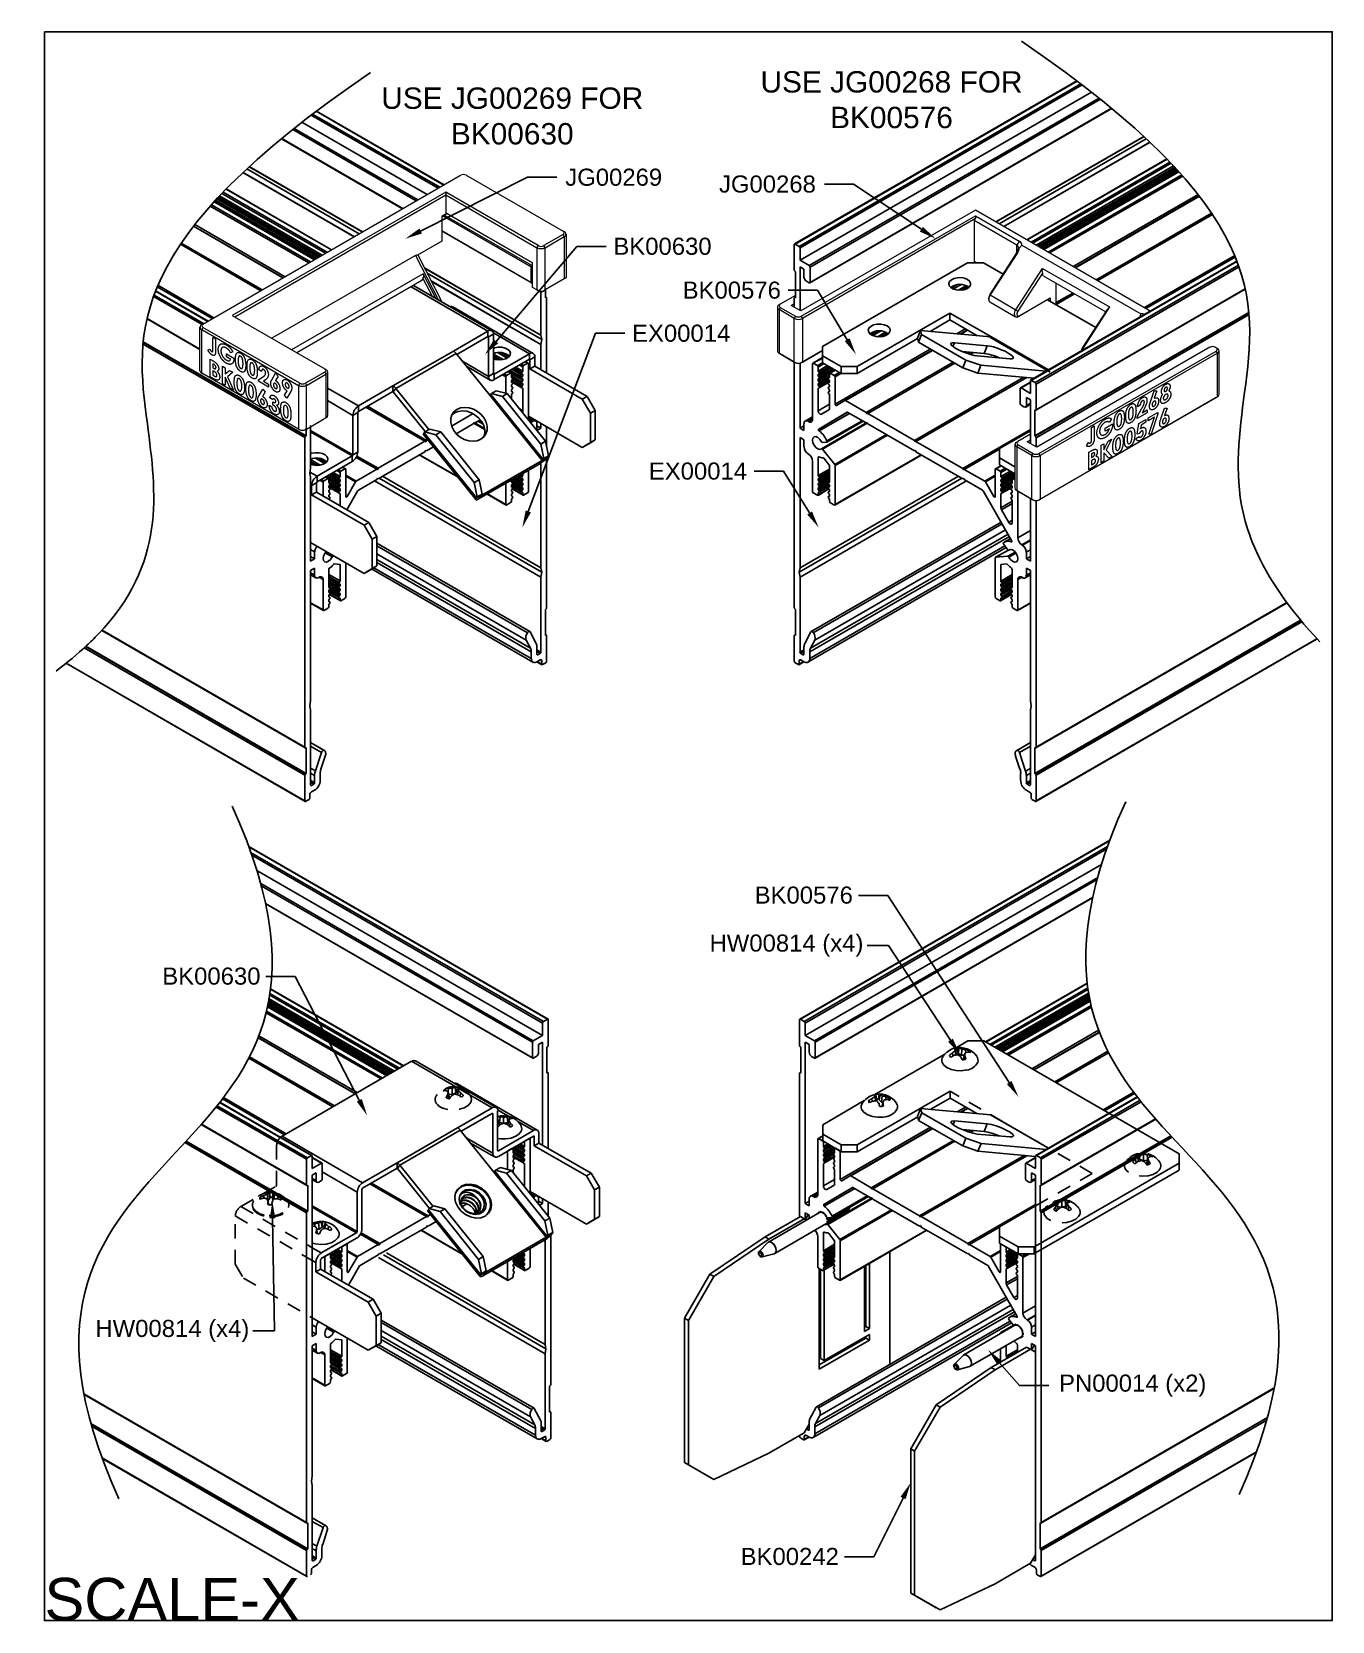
# Model space of a CAD drawing. Extents: x -0.1 to 11.3, y -13.9 to 0.
import ezdxf
from ezdxf import colors
from ezdxf.entities.mleader import LeaderData, LeaderLine
from ezdxf.math import Vec2, Vec3

# ---------------------------------------------------------------- set-up
doc = ezdxf.new("R2010")
doc.units = 0
doc.header["$LTSCALE"] = 0.5
doc.header["$MEASUREMENT"] = 0
doc.linetypes.add('HIDDEN', pattern=[0.375, 0.25, -0.125])
for name, color, linetype in [('Brackets', 181, 'CONTINUOUS'), ('Dimension', 10, 'CONTINUOUS'), ('FAB DWG', 221, 'CONTINUOUS'), ('Hardware', 242, 'CONTINUOUS'), ('Housing', 150, 'CONTINUOUS')]:
    doc.layers.add(name, color=color, linetype=linetype)
doc.layers.add('Jig', color=41, linetype='CONTINUOUS', lineweight=13)
doc.layers.add('Text-Unprinted', color=131, linetype='CONTINUOUS', plot=False)
doc.styles.add('LSAD_Standard', font='arial.ttf')
doc.styles.get("Standard").update_dxf_attribs({"font": 'arial.ttf'})

msp = doc.modelspace()

# ---------------------------------------------------------------- texts
at = {"layer": 'FAB DWG', "transparency": 16777216, "char_height": 0.1875, "attachment_point": 5}
for s, insert in [('USE JG00268 FOR BK00576', (7.435, -0.597)), ('USE JG00269 FOR BK00630', (4.106, -0.74))]:
    msp.add_mtext_dynamic_manual_height_columns(s, width=2.94998, gutter_width=0.625, heights=[0], dxfattribs=dict(at, insert=insert))
at = {"layer": 'Text-Unprinted', "ltscale": 0.5, "transparency": 16777216, "style": 'LSAD_Standard'}
msp.add_attdef('SCALE-X', (0, -13.943), 'XEffectiveScaleFactor', height=0.375, dxfattribs=at)

# ---------------------------------------------------------------- linework, layer by layer
at = {"layer": 'Brackets', "linetype": 'Continuous', "lineweight": 25, "transparency": 16777216}
for p, q in [((8.103, -2.027), (6.83, -2.762)), ((8.244, -2.027), (8.103, -2.027)), ((8.415, -2.126), (8.244, -2.027)), ((3.239, -2.226), (3.927, -2.623)), ((3.219, -2.237), (3.893, -2.626)), ((9.228, -2.596), (8.804, -2.351)), ((3.583, -2.414), (4.29, -2.822)), ((7.134, -2.938), (7.947, -2.468)), ((8.306, -2.675), (7.947, -2.468)), ((7.947, -2.529), (7.947, -2.468)), ((3.893, -2.626), (3.59, -2.802)), ((3.893, -2.626), (3.893, -2.675)), ((3.94, -2.643), (4.256, -2.825)), ((7.663, -2.689), (7.689, -2.621)), ((7.689, -2.621), (7.699, -2.657)), ((7.689, -2.621), (8.303, -2.676)), ((7.774, -2.629), (7.947, -2.529)), ((8.183, -2.665), (7.947, -2.529)), ((3.893, -2.675), (3.621, -2.832)), ((3.893, -2.675), (3.899, -2.678)), ((3.899, -2.678), (3.941, -2.654)), ((3.899, -3.025), (3.899, -2.678)), ((3.941, -3), (3.941, -2.654)), ((6.83, -2.762), (6.83, -2.844)), ((7.134, -2.999), (7.664, -2.693)), ((7.672, -2.725), (7.663, -2.689)), ((7.699, -2.657), (7.672, -2.725)), ((8.061, -2.949), (7.672, -2.725)), ((8.087, -2.881), (7.699, -2.657)), ((7.988, -2.729), (7.975, -2.762)), ((8.275, -2.755), (7.988, -2.729)), ((8.275, -2.755), (8.248, -2.823)), ((8.828, -2.986), (8.298, -2.68)), ((8.303, -2.676), (8.81, -2.969)), ((8.813, -2.968), (8.306, -2.675)), ((3.59, -2.802), (3.059, -3.108)), ((3.083, -3.129), (3.614, -2.823)), ((3.909, -3.19), (3.614, -2.823)), ((3.67, -2.892), (3.899, -3.025)), ((4.256, -2.825), (3.947, -3.004)), ((4.256, -2.874), (3.947, -3.052)), ((4.256, -2.825), (4.256, -2.874)), ((4.256, -2.874), (4.261, -2.878)), ((4.261, -2.878), (4.304, -2.853)), ((4.261, -2.959), (4.261, -2.878)), ((4.304, -2.935), (4.304, -2.853)), ((6.83, -2.844), (6.83, -2.905)), ((6.83, -2.844), (6.993, -2.938)), ((6.83, -2.905), (6.993, -2.999)), ((8.248, -2.823), (8.055, -2.805)), ((8.061, -2.949), (8.087, -2.881)), ((8.087, -2.881), (8.219, -2.927)), ((8.474, -2.869), (8.187, -2.844)), ((8.219, -2.927), (8.193, -2.996)), ((8.794, -2.979), (8.219, -2.927)), ((3.913, -3.056), (3.704, -2.935)), ((3.941, -3), (3.899, -3.025)), ((3.941, -3), (3.947, -3.004)), ((3.947, -3.052), (3.947, -3.004)), ((4.304, -2.935), (4.261, -2.959)), ((4.721, -3.224), (4.261, -2.959)), ((4.763, -3.2), (4.304, -2.935)), ((6.993, -2.938), (7.134, -2.938)), ((6.993, -2.999), (6.993, -2.938)), ((7.134, -2.999), (6.993, -2.999)), ((7.134, -2.938), (7.134, -2.999)), ((8.193, -2.996), (8.061, -2.949)), ((8.688, -3.04), (8.193, -2.996)), ((2.485, -3.127), (2.756, -3.283)), ((3.059, -3.108), (2.756, -3.283)), ((3.059, -3.156), (2.756, -3.332)), ((3.059, -3.156), (3.059, -3.108)), ((3.062, -3.159), (3.083, -3.129)), ((3.062, -3.159), (3.343, -3.509)), ((3.083, -3.129), (3.374, -3.491)), ((3.912, -3.188), (3.902, -3.182)), ((4.368, -3.761), (3.909, -3.19)), ((3.923, -3.174), (3.917, -3.183)), ((3.917, -3.183), (4.376, -3.754)), ((3.965, -3.15), (3.923, -3.174)), ((3.923, -3.174), (4.02, -3.2)), ((4.062, -3.175), (3.965, -3.15)), ((4.02, -3.2), (4.062, -3.175)), ((4.357, -3.619), (4.02, -3.2)), ((4.399, -3.594), (4.062, -3.175)), ((4.763, -3.2), (4.721, -3.224)), ((4.834, -3.323), (4.763, -3.2)), ((2.485, -3.237), (2.708, -3.366)), ((2.708, -3.366), (2.75, -3.342)), ((2.75, -3.342), (2.75, -3.688)), ((2.756, -3.332), (2.756, -3.283)), ((3.599, -3.344), (3.576, -3.362)), ((4.721, -3.224), (4.792, -3.347)), ((4.792, -3.347), (4.834, -3.323)), ((4.792, -3.606), (4.792, -3.347)), ((4.834, -3.581), (4.834, -3.323)), ((2.708, -3.366), (2.708, -3.712)), ((3.382, -3.487), (3.339, -3.511)), ((3.478, -3.512), (3.382, -3.487)), ((4.248, -3.374), (4.721, -3.647)), ((2.336, -3.498), (2.708, -3.712)), ((2.336, -3.511), (2.702, -3.722)), ((3.788, -4.106), (3.328, -3.534)), ((3.333, -3.52), (3.339, -3.511)), ((3.333, -3.52), (3.792, -4.091)), ((3.339, -3.511), (3.436, -3.537)), ((3.436, -3.537), (3.478, -3.512)), ((3.436, -3.537), (3.773, -3.956)), ((3.478, -3.512), (3.815, -3.931)), ((4.399, -3.594), (4.357, -3.619)), ((4.357, -3.619), (4.382, -3.745)), ((4.425, -3.721), (4.399, -3.594)), ((4.792, -3.606), (4.721, -3.647)), ((4.721, -3.647), (4.763, -3.622)), ((4.763, -3.622), (4.834, -3.581)), ((4.834, -3.581), (4.792, -3.606)), ((8.654, -3.501), (8.382, -3.658)), ((2.702, -3.722), (2.393, -3.9)), ((2.702, -3.722), (2.702, -3.771)), ((2.75, -3.688), (2.708, -3.712)), ((3.838, -4.067), (4.368, -3.761)), ((4.368, -3.761), (4.347, -3.791)), ((4.376, -3.754), (4.419, -3.729)), ((4.376, -3.754), (4.382, -3.745)), ((4.382, -3.745), (4.425, -3.721)), ((4.419, -3.729), (4.425, -3.721)), ((8.382, -3.658), (8.382, -3.74)), ((8.382, -3.74), (8.519, -3.819)), ((8.382, -3.74), (8.382, -3.801)), ((2.33, -3.864), (2.393, -3.9)), ((2.702, -3.771), (2.393, -3.949)), ((2.393, -3.949), (2.393, -3.9)), ((3.816, -4.097), (4.347, -3.791)), ((8.382, -3.801), (8.519, -3.88)), ((2.336, -3.978), (2.345, -3.983)), ((2.345, -3.983), (2.388, -3.959)), ((2.345, -3.983), (2.345, -4.065)), ((2.388, -4.041), (2.345, -4.065)), ((2.388, -3.959), (2.388, -4.041)), ((2.388, -4.041), (2.847, -4.306)), ((3.815, -3.931), (3.773, -3.956)), ((3.773, -3.956), (3.798, -4.082)), ((3.841, -4.058), (3.815, -3.931)), ((2.345, -4.065), (2.805, -4.33)), ((3.835, -4.066), (3.792, -4.091)), ((3.798, -4.082), (3.792, -4.091)), ((3.798, -4.082), (3.841, -4.058)), ((3.838, -4.067), (3.816, -4.097)), ((3.841, -4.058), (3.835, -4.066)), ((3.836, -4.065), (3.838, -4.067)), ((2.847, -4.306), (2.805, -4.33)), ((2.918, -4.428), (2.847, -4.306)), ((2.805, -4.33), (2.876, -4.453)), ((2.876, -4.453), (2.918, -4.428)), ((2.876, -4.453), (2.876, -4.712)), ((2.918, -4.428), (2.918, -4.687)), ((2.336, -4.482), (2.805, -4.753)), ((2.876, -4.712), (2.805, -4.753)), ((2.805, -4.753), (2.847, -4.728)), ((2.847, -4.728), (2.918, -4.687)), ((2.918, -4.687), (2.876, -4.712)), ((8.104, -8.856), (7.996, -8.919)), ((8.245, -8.856), (8.104, -8.856)), ((9.344, -9.491), (8.245, -8.856)), ((2.085, -9.692), (3.223, -9.035)), ((3.223, -9.035), (3.93, -9.443)), ((3.964, -9.44), (3.257, -9.032)), ((7.903, -8.972), (7.288, -9.327)), ((4.326, -9.639), (3.619, -9.231)), ((7.135, -9.767), (7.949, -9.297)), ((7.949, -9.358), (7.949, -9.297)), ((3.626, -9.619), (3.93, -9.443)), ((3.977, -9.46), (4.083, -9.521)), ((3.978, -9.471), (3.978, -9.817)), ((7.196, -9.38), (6.831, -9.591)), ((7.664, -9.518), (7.69, -9.45)), ((7.69, -9.45), (7.7, -9.486)), ((7.69, -9.45), (8.305, -9.505)), ((7.776, -9.458), (7.949, -9.358)), ((8.184, -9.494), (7.949, -9.358)), ((3.096, -9.925), (3.626, -9.619)), ((3.658, -9.649), (3.93, -9.492)), ((3.93, -9.492), (3.936, -9.495)), ((3.936, -9.495), (3.936, -9.842)), ((4.154, -9.562), (4.293, -9.642)), ((6.831, -9.591), (6.831, -9.673)), ((7.135, -9.828), (7.665, -9.522)), ((7.673, -9.554), (7.664, -9.518)), ((7.7, -9.486), (7.673, -9.554)), ((8.062, -9.778), (7.673, -9.554)), ((8.089, -9.71), (7.7, -9.486)), ((7.989, -9.558), (7.976, -9.591)), ((8.276, -9.583), (7.989, -9.558)), ((8.276, -9.583), (8.25, -9.652)), ((8.305, -9.505), (8.812, -9.798)), ((8.814, -9.797), (8.307, -9.504)), ((2.085, -9.692), (2.792, -10.1)), ((3.65, -9.64), (3.12, -9.946)), ((3.65, -9.64), (3.945, -10.007)), ((3.706, -9.709), (3.936, -9.842)), ((3.74, -9.752), (3.95, -9.873)), ((3.984, -9.821), (4.293, -9.642)), ((3.984, -9.869), (4.293, -9.691)), ((4.293, -9.691), (4.298, -9.694)), ((4.298, -9.694), (4.298, -9.776)), ((4.298, -9.776), (4.34, -9.752)), ((4.34, -9.67), (4.34, -9.752)), ((4.34, -9.752), (4.8, -10.017)), ((6.831, -9.673), (6.994, -9.767)), ((6.831, -9.673), (6.831, -9.734)), ((6.831, -9.734), (6.994, -9.828)), ((8.25, -9.652), (8.057, -9.634)), ((8.062, -9.778), (8.089, -9.71)), ((8.089, -9.71), (8.221, -9.756)), ((8.475, -9.698), (8.188, -9.673)), ((8.221, -9.756), (8.194, -9.824)), ((8.795, -9.808), (8.221, -9.756)), ((3.978, -9.817), (3.984, -9.821)), ((4.298, -9.776), (4.758, -10.041)), ((6.994, -9.767), (7.135, -9.767)), ((6.994, -9.828), (6.994, -9.767)), ((7.135, -9.828), (6.994, -9.828)), ((7.135, -9.767), (7.135, -9.828)), ((8.194, -9.824), (8.062, -9.778)), ((8.7, -9.87), (8.194, -9.824)), ((9.96, -9.989), (9.96, -9.846)), ((2.438, -10.006), (2.744, -10.183)), ((2.792, -10.1), (3.096, -9.925)), ((2.792, -10.149), (3.096, -9.974)), ((3.096, -9.974), (3.096, -9.925)), ((3.099, -9.976), (3.12, -9.946)), ((3.38, -10.326), (3.099, -9.976)), ((3.411, -10.308), (3.12, -9.946)), ((3.949, -10.004), (3.939, -9.999)), ((3.945, -10.007), (4.405, -10.578)), ((3.954, -10), (3.96, -9.991)), ((4.413, -10.571), (3.954, -10)), ((3.96, -9.991), (4.002, -9.967)), ((4.057, -10.017), (3.96, -9.991)), ((4.002, -9.967), (4.099, -9.992)), ((4.099, -9.992), (4.057, -10.017)), ((4.057, -10.017), (4.393, -10.436)), ((4.099, -9.992), (4.436, -10.411)), ((4.758, -10.041), (4.8, -10.017)), ((4.828, -10.164), (4.758, -10.041)), ((4.8, -10.017), (4.871, -10.139)), ((2.787, -10.505), (2.787, -10.159)), ((4.262, -10.177), (4.758, -10.464)), ((4.871, -10.139), (4.828, -10.164)), ((4.828, -10.164), (4.828, -10.423)), ((4.871, -10.139), (4.871, -10.398)), ((2.35, -10.302), (2.744, -10.529)), ((2.35, -10.315), (2.739, -10.539)), ((2.744, -10.529), (2.744, -10.183)), ((3.376, -10.328), (3.418, -10.304)), ((3.418, -10.304), (3.515, -10.33)), ((8.7, -10.304), (8.383, -10.487)), ((3.365, -10.351), (3.824, -10.923)), ((3.376, -10.328), (3.37, -10.337)), ((3.829, -10.908), (3.37, -10.337)), ((3.473, -10.354), (3.376, -10.328)), ((3.515, -10.33), (3.473, -10.354)), ((3.809, -10.773), (3.473, -10.354)), ((3.852, -10.749), (3.515, -10.33)), ((4.393, -10.436), (4.436, -10.411)), ((4.419, -10.562), (4.393, -10.436)), ((4.436, -10.411), (4.462, -10.538)), ((4.758, -10.464), (4.828, -10.423)), ((4.8, -10.439), (4.758, -10.464)), ((4.871, -10.398), (4.8, -10.439)), ((4.828, -10.423), (4.871, -10.398)), ((6.635, -10.397), (6.325, -10.575)), ((6.669, -10.416), (6.359, -10.595)), ((6.669, -10.416), (6.635, -10.397)), ((6.689, -10.428), (6.669, -10.416)), ((6.703, -10.379), (6.679, -10.422)), ((2.43, -10.717), (2.739, -10.539)), ((2.43, -10.766), (2.739, -10.588)), ((4.405, -10.578), (3.874, -10.884)), ((4.405, -10.578), (4.384, -10.608)), ((4.413, -10.571), (4.455, -10.546)), ((4.419, -10.562), (4.413, -10.571)), ((4.462, -10.538), (4.419, -10.562)), ((4.462, -10.538), (4.455, -10.546)), ((6.325, -10.575), (5.841, -10.904)), ((6.359, -10.595), (5.875, -10.924)), ((6.359, -10.595), (6.325, -10.575)), ((8.383, -10.487), (8.383, -10.569)), ((8.383, -10.569), (8.383, -10.63)), ((8.383, -10.569), (8.546, -10.663)), ((2.35, -10.671), (2.43, -10.717)), ((4.384, -10.608), (3.853, -10.914)), ((7.42, -11.696), (7.42, -10.705)), ((8.383, -10.63), (8.546, -10.724)), ((8.546, -10.724), (8.546, -10.663)), ((8.546, -10.663), (8.687, -10.663)), ((8.687, -10.724), (8.546, -10.724)), ((8.7, -10.656), (8.687, -10.663)), ((8.687, -10.663), (8.687, -10.724)), ((8.7, -10.717), (8.687, -10.724)), ((2.35, -10.782), (2.382, -10.801)), ((2.382, -10.882), (2.382, -10.801)), ((2.382, -10.882), (2.424, -10.858)), ((2.424, -10.858), (2.424, -10.776)), ((2.884, -11.123), (2.424, -10.858)), ((3.809, -10.773), (3.852, -10.749)), ((3.835, -10.899), (3.809, -10.773)), ((3.878, -10.875), (3.835, -10.899)), ((3.852, -10.749), (3.878, -10.875)), ((3.872, -10.884), (3.878, -10.875)), ((6.801, -11.737), (6.801, -10.854)), ((6.811, -10.86), (6.811, -11.642)), ((6.845, -10.865), (6.845, -11.661)), ((7.199, -11.406), (7.199, -10.832)), ((7.209, -10.827), (7.209, -11.361)), ((7.243, -10.807), (7.243, -11.381)), ((2.842, -11.148), (2.382, -10.882)), ((3.872, -10.884), (3.829, -10.908)), ((3.829, -10.908), (3.835, -10.899)), ((3.874, -10.884), (3.853, -10.914)), ((3.874, -10.884), (3.873, -10.882)), ((5.841, -10.904), (5.618, -11.29)), ((5.875, -10.924), (5.652, -11.309)), ((5.875, -10.924), (5.841, -10.904)), ((2.842, -11.148), (2.884, -11.123)), ((2.912, -11.27), (2.842, -11.148)), ((2.884, -11.123), (2.955, -11.246)), ((2.35, -11.286), (2.842, -11.57)), ((2.955, -11.246), (2.912, -11.27)), ((2.912, -11.529), (2.912, -11.27)), ((2.955, -11.504), (2.955, -11.246)), ((5.652, -11.309), (5.618, -11.29)), ((5.618, -11.29), (5.618, -12.555)), ((5.652, -11.309), (5.652, -12.575)), ((6.845, -11.661), (7.243, -11.432)), ((7.209, -11.361), (7.199, -11.367)), ((7.243, -11.381), (7.199, -11.406)), ((7.243, -11.381), (7.209, -11.361)), ((7.243, -11.432), (7.243, -11.482)), ((2.842, -11.57), (2.912, -11.529)), ((2.884, -11.545), (2.842, -11.57)), ((2.955, -11.504), (2.884, -11.545)), ((2.912, -11.529), (2.955, -11.504)), ((7.209, -11.463), (6.801, -11.698)), ((7.243, -11.482), (6.801, -11.737)), ((7.209, -11.451), (7.209, -11.463)), ((7.243, -11.482), (7.209, -11.463)), ((8.621, -11.543), (8.311, -11.722)), ((8.655, -11.562), (8.345, -11.741)), ((8.655, -11.562), (8.621, -11.543)), ((8.698, -11.588), (8.655, -11.562)), ((8.689, -11.526), (8.664, -11.568)), ((6.845, -11.661), (6.811, -11.642)), ((8.7, -11.585), (8.698, -11.588)), ((8.311, -11.722), (7.827, -12.05)), ((8.345, -11.741), (7.861, -12.07)), ((8.345, -11.741), (8.311, -11.722)), ((7.827, -12.05), (7.604, -12.436)), ((7.861, -12.07), (7.638, -12.456)), ((7.861, -12.07), (7.827, -12.05)), ((6.669, -12.294), (6.713, -12.218)), ((6.359, -12.473), (6.669, -12.294)), ((5.875, -12.704), (6.359, -12.473)), ((7.638, -12.456), (7.604, -12.436)), ((7.604, -12.436), (7.604, -13.702)), ((7.638, -12.456), (7.638, -13.721)), ((5.618, -12.555), (5.652, -12.575)), ((5.841, -12.684), (5.618, -12.555)), ((5.652, -12.575), (5.875, -12.704)), ((5.841, -12.684), (5.875, -12.704)), ((8.655, -13.44), (8.698, -13.365)), ((8.345, -13.619), (8.655, -13.44)), ((7.861, -13.85), (8.345, -13.619)), ((7.604, -13.702), (7.638, -13.721)), ((7.827, -13.83), (7.604, -13.702)), ((7.638, -13.721), (7.861, -13.85))]:
    msp.add_line(p, q, dxfattribs=at)
at = {"layer": 'Brackets', "linetype": 'HIDDEN', "lineweight": 25, "transparency": 16777216}
for p, q in [((9.197, -10.018), (7.949, -9.297)), ((2.037, -10.121), (2.037, -9.775)), ((1.916, -10.198), (2.032, -10.131)), ((1.723, -10.309), (1.874, -10.222)), ((1.723, -10.309), (2.35, -10.671)), ((1.675, -10.392), (2.35, -10.782)), ((1.675, -10.814), (1.675, -10.392)), ((1.675, -10.814), (1.746, -10.937)), ((1.746, -10.937), (2.35, -11.286))]:
    msp.add_line(p, q, dxfattribs=at)
at = {"layer": 'Brackets', "transparency": 16777216}
for p, q in [((9.344, -9.491), (9.96, -9.846)), ((9.96, -9.928), (8.7, -10.656)), ((9.96, -9.989), (8.7, -10.717))]:
    msp.add_line(p, q, dxfattribs=at)
at = {"layer": 'Brackets', "linetype": 'HIDDEN', "transparency": 16777216}
msp.add_line((8.7, -10.304), (9.197, -10.018), dxfattribs=at)
at = {"layer": 'Brackets', "linetype": 'Continuous', "lineweight": 25, "transparency": 16777216, "flags": 128}
for points in [[(8.103, -2.173), (8.077, -2.162), (8.046, -2.157), (8.015, -2.158), (7.985, -2.165), (7.961, -2.176), (7.944, -2.192), (7.938, -2.21), (7.942, -2.228), (7.956, -2.245), (7.978, -2.258), (8.007, -2.266), (8.038, -2.268), (8.07, -2.265), (8.097, -2.255), (8.118, -2.241), (8.129, -2.224), (8.13, -2.206), (8.121, -2.188), (8.103, -2.173)], [(7.396, -2.581), (7.37, -2.571), (7.339, -2.565), (7.307, -2.566), (7.278, -2.573), (7.254, -2.585), (7.237, -2.6), (7.231, -2.618), (7.235, -2.637), (7.249, -2.653), (7.271, -2.666), (7.3, -2.674), (7.331, -2.677), (7.363, -2.673), (7.39, -2.663), (7.41, -2.649), (7.422, -2.632), (7.423, -2.614), (7.414, -2.596), (7.396, -2.581)], [(3.941, -2.777), (3.951, -2.773), (3.982, -2.768), (4.014, -2.769), (4.043, -2.776), (4.068, -2.787), (4.084, -2.803), (4.09, -2.821), (4.086, -2.84), (4.072, -2.856), (4.05, -2.869), (4.021, -2.877), (3.99, -2.879), (3.959, -2.876), (3.941, -2.87)], [(7.988, -2.729), (7.969, -2.729), (7.958, -2.733), (7.956, -2.74), (7.963, -2.751), (7.978, -2.764), (8.001, -2.779), (8.03, -2.794), (8.062, -2.808), (8.097, -2.821), (8.13, -2.832), (8.161, -2.84), (8.187, -2.844)], [(8.474, -2.869), (8.492, -2.869), (8.503, -2.865), (8.505, -2.858), (8.498, -2.847), (8.483, -2.834), (8.46, -2.82), (8.432, -2.804), (8.399, -2.79), (8.365, -2.777), (8.331, -2.766), (8.3, -2.758), (8.275, -2.755)], [(3.62, -3.314), (3.652, -3.301), (3.689, -3.296), (3.727, -3.3), (3.766, -3.313), (3.802, -3.333), (3.834, -3.36), (3.859, -3.391), (3.877, -3.426), (3.886, -3.462), (3.885, -3.497), (3.875, -3.528), (3.857, -3.555), (3.831, -3.576), (3.799, -3.589), (3.762, -3.594), (3.724, -3.59), (3.685, -3.577), (3.649, -3.557), (3.618, -3.53), (3.592, -3.499), (3.575, -3.464), (3.566, -3.428), (3.566, -3.393), (3.576, -3.362), (3.594, -3.335), (3.62, -3.314)], [(3.854, -3.558), (3.864, -3.527), (3.864, -3.492), (3.856, -3.456), (3.838, -3.421), (3.812, -3.39), (3.781, -3.363), (3.745, -3.343), (3.706, -3.33), (3.668, -3.326), (3.631, -3.331), (3.599, -3.344)], [(3.333, -3.52), (3.329, -3.526), (3.328, -3.53), (3.328, -3.534), (3.328, -3.534)], [(2.336, -3.703), (2.348, -3.699), (2.378, -3.694), (2.41, -3.695), (2.44, -3.701), (2.464, -3.713), (2.48, -3.729), (2.487, -3.747), (2.483, -3.765), (2.469, -3.782), (2.446, -3.795), (2.418, -3.803), (2.386, -3.805), (2.355, -3.801), (2.336, -3.795)], [(3.816, -4.097), (3.808, -4.102), (3.8, -4.105), (3.794, -4.107), (3.79, -4.107), (3.787, -4.105), (3.787, -4.102), (3.789, -4.097), (3.792, -4.091)], [(3.838, -4.067), (3.837, -4.068), (3.836, -4.068), (3.835, -4.068), (3.834, -4.068), (3.834, -4.068), (3.834, -4.068), (3.834, -4.067), (3.835, -4.066)], [(7.989, -9.558), (7.966, -9.559), (7.957, -9.566), (7.964, -9.58), (7.986, -9.598), (8.021, -9.618), (8.064, -9.637), (8.109, -9.654), (8.152, -9.666), (8.188, -9.673)], [(8.475, -9.698), (8.498, -9.697), (8.507, -9.69), (8.5, -9.676), (8.478, -9.658), (8.443, -9.638), (8.4, -9.619), (8.355, -9.602), (8.312, -9.59), (8.276, -9.583)], [(2.072, -9.702), (2.076, -9.698), (2.085, -9.692)], [(3.657, -10.131), (3.627, -10.156), (3.608, -10.19), (3.601, -10.229), (3.608, -10.271), (3.627, -10.313), (3.657, -10.35), (3.696, -10.38), (3.739, -10.401), (3.785, -10.41), (3.829, -10.408), (3.868, -10.393), (3.898, -10.368), (3.917, -10.334), (3.923, -10.295), (3.917, -10.253), (3.898, -10.211), (3.868, -10.174), (3.829, -10.144), (3.785, -10.123), (3.74, -10.114), (3.696, -10.117), (3.657, -10.131)], [(3.878, -10.199), (3.842, -10.164), (3.799, -10.138), (3.751, -10.124), (3.705, -10.123), (3.663, -10.134), (3.63, -10.158), (3.608, -10.191), (3.608, -10.191)], [(3.848, -10.217), (3.816, -10.187), (3.777, -10.167), (3.735, -10.159), (3.697, -10.164), (3.666, -10.182), (3.646, -10.211), (3.639, -10.246), (3.647, -10.284), (3.668, -10.32), (3.7, -10.35), (3.739, -10.37), (3.78, -10.378), (3.819, -10.373), (3.85, -10.355), (3.87, -10.326), (3.877, -10.291), (3.869, -10.253), (3.848, -10.217)], [(3.365, -10.351), (3.365, -10.351), (3.364, -10.348), (3.366, -10.343), (3.37, -10.337)], [(3.829, -10.908), (3.826, -10.914), (3.824, -10.919), (3.824, -10.922), (3.826, -10.924), (3.831, -10.924), (3.837, -10.922), (3.844, -10.919), (3.853, -10.914)], [(3.872, -10.884), (3.871, -10.884), (3.871, -10.885), (3.871, -10.885), (3.871, -10.885), (3.872, -10.885), (3.872, -10.885), (3.873, -10.885), (3.874, -10.884)]]:
    msp.add_lwpolyline(points, dxfattribs=at)
at = {"layer": 'Brackets', "linetype": 'Continuous', "lineweight": 25, "transparency": 16777216}
for centre, radius, start, end in [((8.035, -2.351), 0.135, 53.5197, 126.8533), ((3.569, -2.439), 0.0281, 62.4048, 106.2574), ((3.912, -2.649), 0.0296, 350.7797, 129.185), ((7.327, -2.759), 0.135, 53.5197, 126.8533), ((3.896, -2.678), 0.00349, 350.7797, 129.185), ((8.303, -2.671), 0.00491, 267.6422, 302.3493), ((3.544, -2.877), 0.0882, 37.9797, 58.8998), ((3.994, -2.945), 0.131, 48.0715, 113.6028), ((4.274, -2.848), 0.0296, 350.7797, 129.185), ((4.258, -2.877), 0.00349, 350.7797, 129.185), ((8.178, -3.308), 0.491, 65.7195, 81.7391), ((3.928, -3.03), 0.0296, 170.7797, 309.185), ((3.945, -3.001), 0.00349, 170.7797, 309.185), ((3.014, -3.183), 0.0882, 37.9797, 58.8998), ((3.054, -3.165), 0.0104, 37.9797, 58.8998), ((3.893, -3.163), 0.0305, 300.0994, 321.2368), ((2.812, -3.371), 0.104, 122.6023, 177.3977), ((2.762, -3.342), 0.0123, 122.6023, 177.3977), ((2.39, -3.871), 0.131, 48.0495, 114.8795), ((2.646, -3.683), 0.104, 302.6023, 357.3977), ((2.695, -3.712), 0.0123, 302.6023, 357.3977), ((4.217, -3.568), 0.258, 300.0994, 321.2368), ((4.353, -3.735), 0.0305, 300.0994, 321.2368), ((2.449, -3.988), 0.104, 122.6023, 177.3977), ((2.328, -3.91), 0.00807, 359.7219, 10.5865), ((2.4, -3.96), 0.0123, 122.6023, 177.3977), ((3.243, -9.063), 0.0341, 65.6929, 125.6176), ((3.606, -9.256), 0.0282, 62.4258, 106.5799), ((3.949, -9.466), 0.0296, 350.786, 129.2033), ((3.581, -9.694), 0.0883, 37.9787, 58.8941), ((3.932, -9.495), 0.00349, 350.786, 129.2033), ((8.305, -9.5), 0.00491, 267.6422, 302.3493), ((4.311, -9.665), 0.0296, 350.786, 129.2033), ((4.295, -9.694), 0.00349, 350.786, 129.2033), ((8.174, -10.155), 0.509, 66.0111, 81.4475), ((3.965, -9.846), 0.0296, 170.786, 309.2033), ((3.982, -9.818), 0.00349, 170.786, 309.2033), ((3.05, -10), 0.0883, 37.9787, 58.8941), ((3.091, -9.982), 0.0104, 37.9787, 58.8941), ((3.93, -9.98), 0.0305, 300.1044, 321.2295), ((2.849, -10.188), 0.104, 122.6055, 177.3945), ((2.799, -10.159), 0.0123, 122.6055, 177.3945), ((3.723, -10.245), 0.0828, 101.6511, 157.2717), ((3.675, -10.377), 0.0965, 66.911, 100.0031), ((3.726, -10.311), 0.105, 54.9415, 93.1679), ((3.782, -10.293), 0.134, 317.6538, 44.5314), ((2.683, -10.5), 0.104, 302.6055, 357.3945), ((2.732, -10.529), 0.0123, 302.6055, 357.3945), ((4.254, -10.385), 0.259, 300.1044, 321.2295), ((4.389, -10.552), 0.0305, 300.1044, 321.2295), ((2.486, -10.805), 0.104, 122.6055, 177.3945), ((2.437, -10.777), 0.0123, 122.6055, 177.3945)]:
    msp.add_arc(centre, radius, start, end, dxfattribs=at)
at = {"layer": 'Brackets', "linetype": 'HIDDEN', "lineweight": 25, "transparency": 16777216}
for centre, radius, start, end in [((2.141, -9.78), 0.104, 131.9158, 177.3945), ((2.025, -10.121), 0.0123, 302.6055, 357.3945), ((1.779, -10.397), 0.104, 122.6055, 177.3945)]:
    msp.add_arc(centre, radius, start, end, dxfattribs=at)
at = {"layer": 'Brackets', "linetype": 'Continuous', "lineweight": 25, "transparency": 16777216}
for points, knots in [([(3.851, -10.25), (3.848, -10.242), (3.837, -10.217), (3.803, -10.189), (3.759, -10.168), (3.717, -10.163), (3.677, -10.174), (3.655, -10.194), (3.648, -10.209), (3.646, -10.213)], [0, 0, 0, 0, 0.092501, 0.293238, 0.42895, 0.601468, 0.769559, 0.93765, 1, 1, 1, 1]), ([(3.72, -10.206), (3.711, -10.207), (3.693, -10.209), (3.672, -10.222), (3.658, -10.242), (3.654, -10.268), (3.66, -10.296), (3.676, -10.324), (3.7, -10.348), (3.731, -10.364), (3.765, -10.373), (3.799, -10.371), (3.828, -10.358), (3.85, -10.336), (3.862, -10.307), (3.861, -10.273), (3.849, -10.239), (3.826, -10.207), (3.795, -10.182), (3.758, -10.166), (3.727, -10.162), (3.711, -10.164), (3.706, -10.164)], [0, 0, 0, 0, 0.0443063, 0.0885714, 0.1347619, 0.1816063, 0.228425, 0.2767145, 0.3260975, 0.3754667, 0.4258728, 0.4777948, 0.5297111, 0.5822508, 0.636712, 0.6911721, 0.7458608, 0.8028615, 0.8598621, 0.9167963, 0.9762492, 1, 1, 1, 1]), ([(3.646, -10.213), (3.653, -10.206), (3.666, -10.191), (3.697, -10.182), (3.731, -10.187), (3.762, -10.201), (3.778, -10.217), (3.786, -10.225)], [0, 0, 0, 0, 0.219911, 0.440069, 0.644308, 0.830406, 1, 1, 1, 1]), ([(3.655, -10.255), (3.66, -10.249), (3.672, -10.236), (3.701, -10.229), (3.734, -10.234), (3.766, -10.251), (3.792, -10.277), (3.807, -10.309), (3.812, -10.338), (3.806, -10.353), (3.803, -10.358)], [0, 0, 0, 0, 0.120193, 0.260535, 0.390465, 0.521906, 0.657614, 0.793323, 0.924763, 1, 1, 1, 1]), ([(3.656, -10.264), (3.665, -10.26), (3.683, -10.254), (3.716, -10.26), (3.748, -10.276), (3.774, -10.302), (3.791, -10.334), (3.791, -10.356), (3.791, -10.366)], [0, 0, 0, 0, 0.168163, 0.331443, 0.496621, 0.667162, 0.837703, 1, 1, 1, 1]), ([(3.657, -10.252), (3.662, -10.246), (3.674, -10.233), (3.702, -10.226), (3.736, -10.231), (3.769, -10.248), (3.795, -10.274), (3.81, -10.306), (3.814, -10.335), (3.807, -10.35), (3.805, -10.356)], [0, 0, 0, 0, 0.119376, 0.251839, 0.387816, 0.526837, 0.653137, 0.787923, 0.918469, 1, 1, 1, 1]), ([(3.657, -10.261), (3.657, -10.261), (3.663, -10.255), (3.685, -10.252), (3.718, -10.256), (3.751, -10.273), (3.777, -10.3), (3.791, -10.331), (3.797, -10.355), (3.793, -10.365), (3.793, -10.366)], [0, 0, 0, 0, 0.003537, 0.166811, 0.334415, 0.50577, 0.661447, 0.827582, 0.988493, 1, 1, 1, 1]), ([(3.658, -10.281), (3.661, -10.28), (3.674, -10.276), (3.694, -10.28), (3.709, -10.286), (3.713, -10.288)], [0, 0, 0, 0, 0.1906624, 0.7802943, 1, 1, 1, 1]), ([(3.713, -10.288), (3.722, -10.293), (3.741, -10.302), (3.763, -10.325), (3.778, -10.349), (3.78, -10.364), (3.781, -10.37)], [0, 0, 0, 0, 0.274022, 0.550284, 0.831895, 1, 1, 1, 1]), ([(3.72, -10.206), (3.73, -10.207), (3.751, -10.209), (3.783, -10.226), (3.809, -10.252), (3.826, -10.284), (3.828, -10.317), (3.823, -10.34), (3.815, -10.348), (3.814, -10.348)], [0, 0, 0, 0, 0.159558, 0.32097, 0.487624, 0.654278, 0.81569, 0.983817, 1, 1, 1, 1]), ([(3.786, -10.225), (3.795, -10.233), (3.812, -10.249), (3.828, -10.281), (3.831, -10.314), (3.82, -10.344), (3.802, -10.364), (3.787, -10.368), (3.781, -10.37)], [0, 0, 0, 0, 0.173328, 0.358299, 0.537454, 0.724061, 0.905847, 1, 1, 1, 1])]:
    msp.add_open_spline(points, degree=3, knots=knots, dxfattribs=at)
at = {"layer": 'Dimension', "transparency": 16777216}
for points, knots in [([(8.575, -0.082), (10.746, -1.559), (10.594, -2.713), (10.442, -3.867), (10.521, -4.219), (10.544, -4.32), (10.578, -4.422), (10.621, -4.523), (10.74, -4.799), (10.934, -5.076), (11.196, -5.354)], [0, 0, 0, 0, 1, 1.437478, 1.437478, 1.437478, 1.563474, 1.563474, 1.563474, 1.90636, 1.90636, 1.90636, 1.90636]), ([(2.862, -0.358), (0.691, -1.834), (0.878, -3.252), (1.065, -4.67), (0.469, -5.289), (0.437, -5.322), (0.404, -5.355), (0.369, -5.387), (0.289, -5.461), (0.199, -5.536), (0.101, -5.61)], [0, 0, 0, 0, 1, 1.766137, 1.766137, 1.766137, 1.806549, 1.806549, 1.806549, 1.898148, 1.898148, 1.898148, 1.898148])]:
    msp.add_open_spline(points, degree=3, knots=knots, dxfattribs=at)
for points in [[(0.653, -12.875), (-0.112, -11.19), (1.15, -9.836), (2.412, -8.482), (1.648, -6.796)], [(10.486, -12.836), (11.25, -11.151), (9.988, -9.797), (8.727, -8.443), (9.491, -6.757)]]:
    msp.add_open_spline(points, degree=3, dxfattribs=at)
at = {"layer": 'Hardware', "linetype": 'Continuous', "lineweight": 25, "transparency": 16777216}
for p, q in [((8.021, -8.967), (8.029, -8.92)), ((7.973, -8.988), (7.97, -8.961)), ((8, -8.979), (7.993, -8.942)), ((8.003, -8.971), (7.994, -8.929)), ((8.003, -8.971), (8.003, -8.979)), ((8.021, -8.967), (8.016, -8.959)), ((8.049, -8.982), (8.021, -8.967)), ((8.049, -8.982), (8.053, -8.928)), ((8.074, -8.982), (8.049, -8.982)), ((8.068, -9.009), (8.079, -8.963)), ((8.068, -9.021), (8.068, -9.009)), ((8.071, -9.02), (8.078, -8.987)), ((8.087, -8.959), (8.086, -8.933)), ((8.11, -8.956), (8.115, -8.94)), ((7.307, -9.376), (7.297, -9.333)), ((7.326, -9.374), (7.335, -9.328)), ((7.348, -9.392), (7.354, -9.338)), ((7.242, -9.394), (7.234, -9.379)), ((7.265, -9.387), (7.263, -9.362)), ((7.297, -9.383), (7.29, -9.346)), ((7.307, -9.376), (7.304, -9.384)), ((7.326, -9.374), (7.323, -9.365)), ((7.348, -9.392), (7.326, -9.374)), ((7.362, -9.394), (7.348, -9.392)), ((7.354, -9.431), (7.36, -9.399)), ((7.386, -9.371), (7.386, -9.348)), ((7.41, -9.373), (7.417, -9.357)), ((3.979, -9.612), (3.978, -9.604)), ((3.994, -9.597), (3.984, -9.552)), ((3.993, -9.572), (3.988, -9.569)), ((3.993, -9.572), (3.999, -9.523)), ((4.028, -9.579), (3.993, -9.572)), ((4.03, -9.579), (4.03, -9.525)), ((4.066, -9.571), (4.033, -9.579)), ((4.066, -9.571), (4.06, -9.523)), ((4.073, -9.566), (4.066, -9.571)), ((4.067, -9.594), (4.077, -9.551)), ((4.079, -9.549), (4.083, -9.523)), ((4.083, -9.61), (4.089, -9.574)), ((2.372, -10.485), (2.373, -10.461)), ((2.411, -10.508), (2.406, -10.453)), ((2.436, -10.491), (2.428, -10.445)), ((2.441, -10.482), (2.44, -10.44)), ((2.455, -10.494), (2.465, -10.451)), ((6.803, -10.363), (6.354, -10.621)), ((6.803, -10.362), (6.81, -10.358)), ((6.803, -10.363), (6.803, -10.362)), ((6.822, -10.361), (6.824, -10.36)), ((6.843, -10.374), (6.845, -10.373)), ((6.853, -10.381), (6.851, -10.382)), ((6.861, -10.397), (6.863, -10.396)), ((6.869, -10.406), (6.866, -10.408)), ((6.873, -10.424), (6.901, -10.406)), ((6.875, -10.449), (7.066, -10.33)), ((6.975, -10.4), (7.058, -10.348)), ((2.395, -10.535), (2.385, -10.49)), ((2.396, -10.546), (2.389, -10.514)), ((2.411, -10.508), (2.39, -10.509)), ((2.395, -10.535), (2.397, -10.546)), ((2.436, -10.491), (2.411, -10.508)), ((2.441, -10.482), (2.436, -10.491)), ((2.456, -10.502), (2.455, -10.494)), ((2.461, -10.502), (2.468, -10.465)), ((2.49, -10.509), (2.493, -10.483)), ((2.513, -10.516), (2.521, -10.502)), ((6.412, -10.721), (6.86, -10.462)), ((2.378, -10.638), (2.35, -10.631)), ((6.349, -10.626), (6.273, -10.703)), ((6.301, -10.751), (6.405, -10.724)), ((5.758, -11.168), (5.758, -11.168)), ((8.519, -11.351), (8.069, -11.611)), ((8.53, -11.35), (8.534, -11.348)), ((8.561, -11.364), (8.561, -11.365)), ((8.578, -11.389), (8.577, -11.389)), ((8.585, -11.405), (8.586, -11.405)), ((8.588, -11.416), (8.586, -11.417)), ((8.126, -11.711), (8.579, -11.45)), ((8.588, -11.438), (8.584, -11.44)), ((8.063, -11.616), (7.987, -11.692)), ((8.015, -11.741), (8.12, -11.713)), ((8.117, -11.713), (8.124, -11.712)), ((8.126, -11.711), (8.125, -11.712))]:
    msp.add_line(p, q, dxfattribs=at)
at = {"layer": 'Hardware', "linetype": 'HIDDEN', "lineweight": 25, "transparency": 16777216}
for p, q in [((3.522, -9.293), (3.518, -9.277)), ((3.546, -9.362), (3.539, -9.327)), ((3.543, -9.302), (3.545, -9.273)), ((3.554, -9.35), (3.543, -9.303)), ((3.58, -9.325), (3.548, -9.322)), ((3.58, -9.325), (3.578, -9.27)), ((3.612, -9.312), (3.58, -9.325)), ((3.612, -9.312), (3.605, -9.265)), ((3.62, -9.305), (3.612, -9.312)), ((3.62, -9.305), (3.623, -9.262)), ((3.625, -9.328), (3.634, -9.29)), ((3.648, -9.341), (3.652, -9.311)), ((3.554, -9.35), (3.551, -9.364)), ((9.582, -9.927), (9.577, -9.895)), ((9.602, -9.912), (9.594, -9.874)), ((9.612, -9.895), (9.604, -9.888)), ((9.612, -9.895), (9.619, -9.847)), ((9.646, -9.907), (9.612, -9.895)), ((9.646, -9.907), (9.648, -9.852)), ((9.681, -9.902), (9.646, -9.907)), ((9.674, -9.931), (9.685, -9.883)), ((9.683, -9.893), (9.68, -9.854)), ((9.702, -9.874), (9.706, -9.856)), ((9.68, -9.945), (9.674, -9.931)), ((9.684, -9.944), (9.692, -9.907)), ((1.9, -10.242), (1.893, -10.226)), ((1.924, -10.236), (1.924, -10.214)), ((1.962, -10.256), (1.954, -10.202)), ((1.962, -10.256), (1.958, -10.256)), ((1.968, -10.293), (1.961, -10.263)), ((1.979, -10.235), (1.962, -10.256)), ((1.979, -10.235), (1.97, -10.19)), ((1.981, -10.227), (1.975, -10.185)), ((1.981, -10.227), (1.979, -10.235)), ((1.993, -10.294), (2, -10.264)), ((1.999, -10.236), (2.009, -10.192)), ((1.999, -10.236), (2, -10.228)), ((2.008, -10.252), (1.999, -10.236)), ((2.014, -10.245), (2.02, -10.205)), ((2.048, -10.242), (2.049, -10.219)), ((2.071, -10.25), (2.079, -10.233)), ((8.877, -10.281), (8.873, -10.261)), ((8.883, -10.35), (8.876, -10.312)), ((8.897, -10.335), (8.886, -10.288)), ((8.893, -10.308), (8.89, -10.306)), ((8.893, -10.308), (8.898, -10.259)), ((8.93, -10.315), (8.893, -10.308)), ((8.93, -10.315), (8.929, -10.26)), ((8.934, -10.314), (8.93, -10.315)), ((8.965, -10.305), (8.936, -10.313)), ((8.965, -10.305), (8.959, -10.257)), ((8.975, -10.298), (8.965, -10.305)), ((8.969, -10.326), (8.979, -10.285)), ((8.975, -10.298), (8.981, -10.257)), ((8.987, -10.342), (8.992, -10.307))]:
    msp.add_line(p, q, dxfattribs=at)
at = {"layer": 'Hardware', "linetype": 'Continuous', "lineweight": 25, "transparency": 16777216, "flags": 128}
for points in [[(8.097, -9.111), (8.051, -9.117), (8.004, -9.116), (7.959, -9.107), (7.921, -9.09), (7.894, -9.068), (7.88, -9.045)], [(7.361, -9.524), (7.314, -9.526), (7.268, -9.519), (7.227, -9.505), (7.195, -9.485), (7.176, -9.46), (7.174, -9.455)], [(4.187, -9.642), (4.185, -9.647), (4.167, -9.672), (4.137, -9.693), (4.097, -9.709), (4.051, -9.716), (4.004, -9.716), (3.978, -9.712)], [(6.794, -10.367), (6.794, -10.366), (6.793, -10.363), (6.793, -10.36), (6.795, -10.359), (6.796, -10.358), (6.799, -10.358), (6.801, -10.36), (6.803, -10.362)], [(6.81, -10.36), (6.81, -10.357), (6.81, -10.355), (6.812, -10.353), (6.814, -10.353), (6.816, -10.353), (6.818, -10.355), (6.82, -10.358), (6.822, -10.361)], [(6.83, -10.365), (6.831, -10.363), (6.833, -10.361), (6.835, -10.362), (6.837, -10.363), (6.84, -10.365), (6.841, -10.368), (6.843, -10.371), (6.843, -10.374)], [(6.851, -10.382), (6.853, -10.382), (6.855, -10.382), (6.857, -10.384), (6.859, -10.386), (6.861, -10.389), (6.862, -10.392), (6.862, -10.395), (6.861, -10.397)], [(6.867, -10.455), (6.869, -10.458), (6.869, -10.461), (6.869, -10.464), (6.868, -10.466), (6.866, -10.467), (6.864, -10.466), (6.861, -10.465), (6.859, -10.463)], [(6.866, -10.408), (6.868, -10.409), (6.871, -10.411), (6.873, -10.413), (6.874, -10.417), (6.875, -10.42), (6.874, -10.422), (6.873, -10.424), (6.871, -10.424)], [(6.872, -10.435), (6.874, -10.437), (6.876, -10.44), (6.877, -10.443), (6.877, -10.446), (6.876, -10.448), (6.875, -10.449), (6.873, -10.449), (6.87, -10.448)], [(2.583, -10.57), (2.574, -10.585), (2.55, -10.609), (2.515, -10.627), (2.472, -10.639), (2.424, -10.643), (2.378, -10.638)], [(6.853, -10.466), (6.853, -10.468), (6.852, -10.47), (6.851, -10.472), (6.849, -10.472), (6.847, -10.471), (6.846, -10.47)], [(6.271, -10.727), (6.274, -10.734), (6.278, -10.74), (6.283, -10.744), (6.288, -10.745), (6.292, -10.745), (6.295, -10.741), (6.296, -10.736), (6.295, -10.73), (6.292, -10.723), (6.288, -10.718), (6.283, -10.714), (6.278, -10.712), (6.274, -10.713), (6.271, -10.716), (6.27, -10.721), (6.271, -10.727)], [(6.273, -10.703), (6.275, -10.701), (6.281, -10.7), (6.289, -10.702), (6.296, -10.709), (6.303, -10.717), (6.307, -10.727), (6.309, -10.737), (6.307, -10.745), (6.303, -10.75), (6.301, -10.751)], [(6.405, -10.724), (6.41, -10.722), (6.419, -10.712), (6.422, -10.695), (6.419, -10.676), (6.41, -10.655), (6.397, -10.638), (6.381, -10.625), (6.366, -10.62), (6.353, -10.622), (6.349, -10.626)], [(6.354, -10.621), (6.367, -10.619), (6.383, -10.624), (6.398, -10.637), (6.412, -10.655), (6.42, -10.675)], [(6.42, -10.675), (6.424, -10.695), (6.42, -10.711), (6.412, -10.721), (6.412, -10.721)], [(8.505, -11.359), (8.505, -11.358), (8.505, -11.356), (8.505, -11.353), (8.507, -11.352), (8.509, -11.352), (8.511, -11.353), (8.513, -11.355)], [(8.52, -11.351), (8.519, -11.348), (8.519, -11.345), (8.52, -11.344), (8.522, -11.343), (8.524, -11.343), (8.526, -11.344), (8.529, -11.347), (8.53, -11.35)], [(8.538, -11.352), (8.539, -11.349), (8.54, -11.348), (8.542, -11.347), (8.545, -11.348), (8.547, -11.35), (8.549, -11.352), (8.551, -11.356), (8.551, -11.359)], [(8.559, -11.366), (8.561, -11.365), (8.563, -11.365), (8.566, -11.366), (8.568, -11.368), (8.57, -11.371), (8.571, -11.374), (8.571, -11.377), (8.571, -11.379)], [(8.577, -11.389), (8.579, -11.39), (8.582, -11.391), (8.584, -11.394), (8.585, -11.397), (8.586, -11.4), (8.586, -11.403), (8.585, -11.405), (8.584, -11.406)], [(8.586, -11.417), (8.588, -11.419), (8.59, -11.421), (8.592, -11.424), (8.592, -11.427), (8.592, -11.43), (8.591, -11.432), (8.589, -11.432), (8.586, -11.431)], [(8.572, -11.453), (8.573, -11.456), (8.573, -11.459), (8.572, -11.461), (8.57, -11.462), (8.568, -11.461), (8.566, -11.46), (8.564, -11.458)], [(8.584, -11.44), (8.586, -11.443), (8.587, -11.446), (8.587, -11.449), (8.587, -11.451), (8.585, -11.452), (8.583, -11.453), (8.581, -11.451), (8.578, -11.449)], [(7.987, -11.72), (7.99, -11.726), (7.995, -11.731), (8, -11.735), (8.005, -11.735), (8.009, -11.734), (8.011, -11.729), (8.011, -11.724), (8.009, -11.717), (8.006, -11.711), (8.001, -11.706), (7.996, -11.702), (7.991, -11.702), (7.987, -11.704), (7.985, -11.708), (7.985, -11.714), (7.987, -11.72)], [(7.987, -11.692), (7.993, -11.69), (8, -11.691), (8.008, -11.696), (8.015, -11.703), (8.021, -11.713), (8.023, -11.723), (8.023, -11.732), (8.02, -11.738), (8.015, -11.741)], [(8.12, -11.713), (8.129, -11.708), (8.136, -11.695), (8.136, -11.678), (8.131, -11.657), (8.12, -11.638), (8.105, -11.622), (8.09, -11.612), (8.075, -11.61), (8.063, -11.616)], [(8.069, -11.611), (8.076, -11.609), (8.091, -11.611), (8.107, -11.621), (8.121, -11.637), (8.132, -11.656)], [(8.132, -11.656), (8.138, -11.677), (8.137, -11.695), (8.131, -11.708), (8.126, -11.711)]]:
    msp.add_lwpolyline(points, dxfattribs=at)
at = {"layer": 'Hardware', "linetype": 'HIDDEN', "lineweight": 25, "transparency": 16777216, "flags": 128}
for points in [[(3.743, -9.392), (3.74, -9.399), (3.718, -9.424), (3.685, -9.443), (3.643, -9.456), (3.596, -9.462), (3.549, -9.459), (3.505, -9.448)], [(9.731, -10.027), (9.689, -10.039), (9.642, -10.044), (9.595, -10.04), (9.552, -10.028), (9.516, -10.01), (9.492, -9.987), (9.484, -9.971)], [(9.052, -10.421), (9.016, -10.438), (8.972, -10.449), (8.925, -10.452), (8.878, -10.446), (8.836, -10.433), (8.803, -10.414), (8.781, -10.389), (8.776, -10.378)], [(9.088, -10.379), (9.078, -10.398), (9.052, -10.421)]]:
    msp.add_lwpolyline(points, dxfattribs=at)
at = {"layer": 'Hardware', "linetype": 'Continuous', "lineweight": 25, "transparency": 16777216}
for centre, radius, start, end in [((8.036, -9.095), 0.181, 103.5793, 144.912), ((8.032, -9.055), 0.14, 97.0473, 110.1114), ((7.977, -8.949), 0.0266, 50.6829, 73.7065), ((8.036, -9.095), 0.181, 35.088, 103.5793), ((8.013, -8.952), 0.0358, 63.0843, 86.6416), ((8.006, -9.034), 0.116, 65.8721, 78.3873), ((7.933, -9.026), 0.0565, 142.5806, 200.2184), ((8.082, -9.141), 0.211, 121.8205, 130.9591), ((7.987, -8.964), 0.047, 202.3871, 229.4813), ((8.114, -9.231), 0.28, 117.2323, 124.1395), ((8.1, -9.09), 0.183, 125.806, 135.0521), ((8.036, -9.226), 0.249, 94.0856, 101.7388), ((8.123, -8.945), 0.13, 172.8398, 178.9522), ((8.033, -9.072), 0.115, 98.8656, 106.2529), ((7.864, -9.209), 0.278, 50.0607, 56.2738), ((7.47, -9.307), 0.652, 25.825, 28.5378), ((8.036, -9.124), 0.197, 75.2752, 85.0007), ((8.039, -8.884), 0.14, 277.0473, 290.1114), ((7.427, -8.948), 0.652, 356.5811, 358.7051), ((7.789, -9.098), 0.31, 15.392, 20.9661), ((8.142, -9.091), 0.143, 106.5792, 116.2569), ((8.07, -9.079), 0.146, 71.7356, 83.4171), ((8.084, -8.992), 0.12, 276.1994, 334.5494), ((8.095, -9.102), 0.149, 76.9835, 87.5341), ((8.085, -8.976), 0.047, 22.3871, 49.4813), ((8.137, -9.026), 0.0581, 342.5547, 36.6243), ((7.329, -9.503), 0.181, 96.9019, 144.912), ((7.352, -9.371), 0.0673, 145.3386, 158.3164), ((7.328, -9.479), 0.156, 90.8494, 102.9545), ((7.277, -9.342), 0.0219, 24.4998, 42.377), ((7.329, -9.503), 0.181, 35.088, 96.9019), ((7.321, -9.341), 0.0185, 44.0225, 75.7784), ((7.302, -9.414), 0.0918, 55.5436, 69.299), ((7.315, -9.535), 0.201, 69.0974, 78.6479), ((7.227, -9.434), 0.0579, 143.3378, 201.7584), ((7.35, -9.546), 0.203, 115.1883, 124.7451), ((7.27, -9.377), 0.0361, 183.809, 216.1151), ((7.362, -9.62), 0.253, 110.9828, 118.5594), ((7.376, -9.515), 0.19, 116.9896, 126.4124), ((7.294, -9.613), 0.23, 87.7822, 95.7961), ((7.328, -9.492), 0.127, 92.4994, 101.3044), ((7.093, -9.603), 0.305, 40.9236, 46.2403), ((5.468, -9.984), 1.944, 16.4939, 17.3786), ((7.329, -9.276), 0.156, 270.8494, 282.9545), ((8.792, -9.82), 1.492, 162.6728, 163.6237), ((6.913, -9.471), 0.453, 5.4141, 9.1496), ((7.36, -9.379), 0.145, 270.471, 328.1814), ((7.419, -9.539), 0.171, 98.378, 107.5028), ((7.35, -9.513), 0.169, 66.9354, 77.7072), ((7.367, -9.552), 0.184, 72.2844, 81.6416), ((7.387, -9.379), 0.0361, 3.809, 36.1151), ((7.432, -9.434), 0.0566, 337.5798, 37.3851), ((4.031, -9.694), 0.181, 35.088, 106.8884), ((3.989, -9.616), 0.0927, 84.2852, 97.0565), ((4.144, -9.642), 0.184, 150.6565, 154.6973), ((3.874, -9.645), 0.144, 40.1105, 43.0851), ((4.245, -9.853), 0.358, 132.9595, 137.627), ((4.008, -9.692), 0.169, 82.4829, 93.0417), ((4.115, -9.833), 0.268, 108.1021, 115.1529), ((4.055, -9.688), 0.165, 88.1058, 98.7874), ((3.954, -9.834), 0.267, 66.0993, 73.2029), ((4.071, -9.608), 0.0862, 81.8278, 97.1467), ((3.831, -9.852), 0.349, 43.1652, 48.5735), ((4.171, -9.621), 0.117, 135.0829, 143.3212), ((3.911, -9.654), 0.195, 24.1639, 31.7428), ((4.051, -9.609), 0.0914, 52.2051, 69.5459), ((4.054, -9.532), 0.0867, 291.9029, 309.8686), ((4.105, -9.611), 0.0743, 87.9588, 102.9438), ((3.921, -9.729), 0.229, 34.7052, 42.7739), ((4.131, -9.625), 0.0585, 343.0468, 36.4045), ((2.427, -10.62), 0.181, 35.088, 115.1381), ((2.398, -10.617), 0.158, 99.1135, 107.6212), ((2.433, -10.651), 0.2, 97.738, 107.371), ((2.456, -10.546), 0.105, 105.2859, 118.3333), ((2.443, -10.467), 0.0273, 97.1845, 123.9275), ((2.429, -10.588), 0.148, 73.1093, 85.673), ((2.481, -10.465), 0.0212, 115.5476, 139.4435), ((2.386, -10.48), 0.0836, 10.2029, 19.9707), ((6.813, -10.388), 0.0283, 72.326, 96.4306), ((6.799, -10.421), 0.0648, 46.9938, 60.8333), ((6.776, -10.444), 0.0974, 29.0925, 39.6278), ((6.85, -10.444), 0.0205, 300.3881, 327.8459), ((6.787, -10.44), 0.085, 10.7947, 22.3345), ((6.828, -10.436), 0.044, 344.1017, 2.0274), ((7.058, -10.347), 0.00115, 311.2313, 25.0152), ((7.065, -10.329), 0.00157, 318.1318, 46.5708), ((2.377, -10.655), 0.174, 95.2143, 99.3404), ((2.327, -10.633), 0.155, 67.7594, 77.2109), ((2.73, -10.611), 0.354, 164.0817, 168.9037), ((2.425, -10.401), 0.148, 253.1093, 265.673), ((4.226, -10.218), 1.861, 188.386, 189.1349), ((3.24, -10.88), 0.89, 156.1898, 158.1506), ((2.624, -10.727), 0.286, 127.8783, 133.7615), ((2.428, -10.604), 0.122, 76.2029, 83.9158), ((2.442, -10.743), 0.242, 80.8445, 88.6442), ((2.371, -10.623), 0.185, 48.8571, 58.208), ((2.37, -10.749), 0.268, 58.3521, 65.5494), ((2.392, -10.665), 0.208, 51.8271, 61.1475), ((2.481, -10.491), 0.0414, 315.9168, 345.4082), ((2.529, -10.55), 0.0569, 340.3825, 37.1959), ((8.528, -11.372), 0.0225, 83.6186, 111.6901), ((8.52, -11.4), 0.0517, 53.4072, 69.4904), ((8.495, -11.43), 0.0911, 34.2851, 45.3035), ((8.494, -11.433), 0.0939, 16.796, 27.5948), ((8.53, -11.425), 0.0564, 353.8124, 8.9975), ((8.561, -11.432), 0.0243, 314.025, 340.7355)]:
    msp.add_arc(centre, radius, start, end, dxfattribs=at)
at = {"layer": 'Hardware', "linetype": 'HIDDEN', "lineweight": 25, "transparency": 16777216}
for centre, radius, start, end in [((3.486, -9.369), 0.0567, 142.7033, 201.5806), ((3.589, -9.439), 0.181, 70.4941, 144.912), ((3.55, -9.329), 0.0608, 121.8614, 144.6438), ((3.519, -9.411), 0.119, 87.2859, 99.1285), ((3.549, -9.397), 0.124, 91.7638, 104.4753), ((3.473, -9.404), 0.123, 55.1326, 65.0263), ((3.766, -9.457), 0.262, 150.1329, 156.8827), ((3.841, -9.365), 0.304, 168.0838, 172.6772), ((3.577, -9.459), 0.189, 89.9055, 99.8854), ((3.943, -9.616), 0.463, 143.2338, 147.1552), ((3.722, -9.565), 0.272, 116.7227, 123.3755), ((3.618, -9.401), 0.137, 95.5601, 107.1912), ((3.558, -9.578), 0.259, 73.371, 80.7837), ((3.621, -9.317), 0.0548, 87.907, 107.0807), ((3.594, -9.405), 0.104, 69.7825, 75.5682), ((3.597, -9.38), 0.121, 63.2981, 77.69), ((3.467, -9.586), 0.304, 50.9115, 57.2546), ((4.146, -9.435), 0.532, 162.7035, 164.2432), ((3.508, -9.42), 0.18, 36.9744, 45.8287), ((3.656, -9.315), 0.0426, 96.2816, 115.5774), ((3.589, -9.439), 0.181, 35.088, 70.4941), ((3.519, -9.483), 0.217, 43.4684, 52.2367), ((3.627, -9.298), 0.0608, 301.8614, 324.6438), ((3.69, -9.37), 0.0574, 336.9329, 36.9097), ((3.533, -9.34), 0.112, 206.908, 255.5673), ((3.58, -9.246), 0.121, 243.2981, 257.69), ((9.64, -10.021), 0.181, 112.1237, 144.912), ((9.719, -10.063), 0.22, 130.3736, 138.9667), ((9.64, -10.021), 0.181, 35.088, 112.1237), ((9.628, -9.954), 0.112, 104.5707, 119.6768), ((9.569, -9.908), 0.0509, 68.6859, 86.5437), ((9.729, -9.996), 0.182, 137.9744, 146.5624), ((9.405, -9.951), 0.204, 22.2741, 26.4379), ((9.633, -9.983), 0.0994, 106.8528, 110.789), ((9.604, -9.909), 0.0635, 76.1527, 93.9836), ((9.611, -9.993), 0.146, 75.3866, 86.7054), ((9.655, -10.035), 0.184, 82.0873, 92.2068), ((9.68, -9.969), 0.115, 77.0741, 90.3107), ((9.759, -9.974), 0.117, 119.0978, 128.9153), ((9.44, -9.959), 0.257, 11.6704, 17.1627), ((9.711, -9.979), 0.108, 82.5262, 95.0138), ((9.674, -9.916), 0.0677, 40.0539, 61.2598), ((9.537, -9.951), 0.0569, 142.8041, 200.4334), ((9.605, -9.875), 0.0677, 220.0539, 241.2598), ((9.781, -10.171), 0.315, 125.1489, 131.2423), ((9.683, -10.162), 0.262, 101.3631, 108.6851), ((9.521, -10.152), 0.27, 59.1263, 65.9135), ((9.336, -10.191), 0.422, 35.5639, 39.9098), ((9.651, -9.836), 0.112, 284.5707, 299.6768), ((9.483, -10.044), 0.25, 26.1495, 33.2951), ((9.701, -9.927), 0.104, 286.9816, 335.1717), ((9.742, -9.951), 0.0572, 339.9701, 37.073), ((1.883, -10.295), 0.0576, 143.2201, 201.8739), ((1.957, -10.239), 0.149, 211.3835, 276.3472), ((1.985, -10.365), 0.181, 87.5953, 144.912), ((1.923, -10.239), 0.0327, 155.525, 190.1112), ((1.965, -10.439), 0.208, 102.4032, 111.0944), ((1.975, -10.389), 0.183, 106.3364, 116.6296), ((1.909, -10.427), 0.192, 77.86, 86.5802), ((2.01, -10.394), 0.2, 106.0561, 115.5491), ((1.484, -10.485), 0.527, 25.0104, 27.8016), ((2.008, -10.258), 0.0774, 118.9665, 133.47), ((2.711, -10.269), 0.75, 179.5338, 181.7831), ((1.985, -10.132), 0.162, 261.6923, 273.4984), ((1.981, -10.195), 0.0118, 121.4449, 157.8113), ((2, -10.217), 0.172, 261.1581, 324.7617), ((1.985, -10.347), 0.162, 81.6923, 93.4984), ((1.985, -10.358), 0.132, 83.3015, 91.8892), ((1.985, -10.365), 0.181, 35.088, 87.5953), ((-0.853, -9.815), 2.888, 350.4703, 351.058), ((2.297, -10.462), 0.357, 142.0239, 146.3425), ((1.988, -10.19), 0.0208, 355.2819, 11.3915), ((1.965, -10.243), 0.0672, 34.6802, 49.2694), ((2.041, -10.454), 0.213, 88.5042, 96.83), ((1.948, -10.386), 0.195, 59.0378, 68.4991), ((1.979, -10.463), 0.232, 65.1153, 73.194), ((1.98, -10.401), 0.195, 59.2846, 69.1632), ((2.047, -10.239), 0.0327, 335.525, 10.1112), ((2.088, -10.295), 0.0566, 337.8026, 37.3513), ((8.932, -10.429), 0.181, 63.1177, 144.912), ((8.906, -10.334), 0.0806, 113.8894, 132.7522), ((8.858, -10.363), 0.0884, 80.7406, 94.52), ((9.06, -10.459), 0.236, 141.2048, 148.9162), ((8.804, -10.366), 0.113, 43.3953, 52.653), ((8.891, -10.358), 0.0987, 85.9681, 100.2725), ((9.078, -10.38), 0.213, 154.3602, 161.1502), ((8.912, -10.433), 0.174, 84.1356, 94.5444), ((9.027, -10.566), 0.269, 109.8704, 116.8478), ((8.958, -10.416), 0.159, 89.6499, 100.5078), ((8.866, -10.57), 0.266, 67.7271, 74.8985), ((8.972, -10.335), 0.0791, 83.0604, 99.05), ((9.085, -10.353), 0.126, 140.1358, 147.4686), ((8.824, -10.394), 0.189, 27.0894, 35.0369), ((8.95, -10.349), 0.0977, 54.8283, 71.4071), ((9.006, -10.336), 0.0667, 89.4886, 105.2582), ((8.833, -10.466), 0.225, 36.6967, 44.943), ((8.932, -10.429), 0.181, 35.088, 63.1177), ((8.831, -10.36), 0.0575, 143.0844, 198.6917), ((8.915, -10.258), 0.0977, 234.8283, 251.4071), ((9.171, -10.591), 0.375, 135.0615, 140.0426), ((8.752, -10.585), 0.338, 44.9258, 50.5571), ((8.959, -10.273), 0.0806, 293.8894, 312.7522), ((9.035, -10.36), 0.0567, 340.2496, 37.3066)]:
    msp.add_arc(centre, radius, start, end, dxfattribs=at)
at = {"layer": 'Hardware', "linetype": 'Continuous', "lineweight": 25, "transparency": 16777216}
for points, knots in [([(8.016, -8.959), (8.016, -8.951), (8.015, -8.937), (8.015, -8.923), (8.015, -8.916)], [0, 0, 0, 0, 0.514301, 1, 1, 1, 1]), ([(7.954, -8.999), (7.953, -8.999), (7.95, -8.993), (7.946, -8.987), (7.943, -8.981)], [0, 0, 0, 0, 0.153198, 1, 1, 1, 1]), ([(7.323, -9.365), (7.323, -9.358), (7.324, -9.344), (7.325, -9.33), (7.326, -9.323)], [0, 0, 0, 0, 0.514301, 1, 1, 1, 1]), ([(3.979, -9.547), (3.979, -9.546), (3.979, -9.544), (3.978, -9.542), (3.978, -9.541)], [0, 0, 0, 0, 0.440377, 1, 1, 1, 1]), ([(7.059, -10.347), (7.058, -10.347), (7.055, -10.349), (7.038, -10.358), (6.975, -10.394), (6.915, -10.428), (6.867, -10.455)], [0, 0, 0, 0, 0.007458, 0.057409, 0.257212, 1, 1, 1, 1]), ([(7.066, -10.328), (7.066, -10.329), (7.062, -10.331), (7.045, -10.34), (6.981, -10.375), (6.92, -10.408), (6.872, -10.435)], [0, 0, 0, 0, 0.007458, 0.057409, 0.257212, 1, 1, 1, 1]), ([(6.273, -10.703), (6.271, -10.704), (6.269, -10.707), (6.267, -10.714), (6.267, -10.72), (6.268, -10.725), (6.269, -10.726)], [0, 0, 0, 0, 0.2030033, 0.4870588, 0.8212851, 1, 1, 1, 1]), ([(6.269, -10.726), (6.27, -10.729), (6.272, -10.735), (6.279, -10.744), (6.287, -10.75), (6.294, -10.752), (6.299, -10.751), (6.3, -10.751)], [0, 0, 0, 0, 0.203495, 0.43655, 0.682084, 0.878469, 1, 1, 1, 1]), ([(7.987, -11.693), (7.987, -11.693), (7.985, -11.695), (7.983, -11.7), (7.982, -11.708), (7.983, -11.715), (7.984, -11.719), (7.985, -11.72)], [0, 0, 0, 0, 0.0657851, 0.3062514, 0.5715452, 0.8905562, 1, 1, 1, 1]), ([(7.985, -11.72), (7.986, -11.723), (7.989, -11.729), (7.996, -11.736), (8.004, -11.741), (8.011, -11.742), (8.014, -11.741), (8.015, -11.741)], [0, 0, 0, 0, 0.221492, 0.477911, 0.724167, 0.926519, 1, 1, 1, 1])]:
    msp.add_open_spline(points, degree=3, knots=knots, dxfattribs=at)
at = {"layer": 'Hardware', "linetype": 'HIDDEN', "lineweight": 25, "transparency": 16777216}
for points, knots in [([(9.604, -9.888), (9.603, -9.881), (9.602, -9.867), (9.6, -9.853), (9.599, -9.846)], [0, 0, 0, 0, 0.514301, 1, 1, 1, 1]), ([(2, -10.228), (2.002, -10.22), (2.004, -10.207), (2.007, -10.193), (2.008, -10.186)], [0, 0, 0, 0, 0.514301, 1, 1, 1, 1]), ([(1.83, -10.325), (1.832, -10.329), (1.836, -10.342), (1.856, -10.361), (1.886, -10.38), (1.925, -10.393), (1.956, -10.398), (1.972, -10.399), (1.974, -10.399)], [0, 0, 0, 0, 0.0972994, 0.3091944, 0.530342, 0.7561395, 0.9700209, 1, 1, 1, 1]), ([(1.974, -10.399), (1.981, -10.399), (2.004, -10.399), (2.041, -10.394), (2.082, -10.381), (2.114, -10.362), (2.134, -10.342), (2.138, -10.328), (2.14, -10.325)], [0, 0, 0, 0, 0.105889, 0.3076274, 0.5105847, 0.7151255, 0.9215023, 1, 1, 1, 1])]:
    msp.add_open_spline(points, degree=3, knots=knots, dxfattribs=at)
at = {"layer": 'Housing', "linetype": 'Continuous', "lineweight": 25, "transparency": 16777216}
for p, q in [((9.063, -0.431), (6.584, -1.862)), ((9.066, -0.433), (6.589, -1.863)), ((9.096, -0.456), (6.625, -1.883)), ((9.108, -0.466), (6.632, -1.895)), ((9.19, -0.529), (6.632, -2.005)), ((2.387, -0.696), (3.507, -1.343)), ((9.259, -0.583), (6.713, -2.052)), ((6.718, -2.204), (9.37, -0.673)), ((9.27, -0.592), (6.72, -2.065)), ((9.367, -0.671), (6.72, -2.199)), ((3.359, -1.428), (2.26, -0.794)), ((3.455, -1.373), (2.342, -0.731)), ((3.469, -1.365), (2.354, -0.722)), ((3.504, -1.345), (2.384, -0.698)), ((3.144, -1.553), (2.08, -0.938)), ((3.147, -1.551), (2.082, -0.936)), ((3.264, -1.484), (2.179, -0.857)), ((3.278, -1.475), (2.191, -0.848)), ((9.651, -0.918), (8.351, -1.669)), ((9.652, -0.919), (8.353, -1.669)), ((9.672, -0.939), (8.38, -1.685)), ((9.703, -0.968), (8.421, -1.708)), ((9.705, -0.969), (8.422, -1.709)), ((9.852, -1.115), (8.622, -1.825)), ((2.718, -1.798), (1.742, -1.235)), ((2.72, -1.798), (1.743, -1.234)), ((2.762, -1.773), (1.775, -1.204)), ((2.789, -1.757), (1.796, -1.184)), ((2.791, -1.757), (1.797, -1.183)), ((9.854, -1.117), (8.625, -1.827)), ((9.879, -1.143), (8.66, -1.847)), ((9.89, -1.154), (8.674, -1.855)), ((9.911, -1.176), (8.705, -1.873)), ((9.921, -1.187), (8.719, -1.881)), ((8.73, -1.887), (9.929, -1.195)), ((9.936, -1.203), (8.74, -1.893)), ((9.946, -1.214), (8.755, -1.901)), ((8.766, -1.908), (9.953, -1.222)), ((9.956, -1.226), (8.771, -1.911)), ((9.958, -1.228), (8.773, -1.912)), ((9.983, -1.255), (8.809, -1.933)), ((2.518, -1.914), (1.594, -1.381)), ((1.596, -1.379), (2.52, -1.913)), ((9.992, -1.266), (8.823, -1.941)), ((2.32, -2.029), (1.455, -1.53)), ((2.334, -2.02), (1.465, -1.519)), ((2.369, -2), (1.489, -1.492)), ((1.491, -1.49), (2.372, -1.998)), ((2.377, -1.996), (1.494, -1.486)), ((2.388, -1.989), (1.502, -1.478)), ((2.402, -1.981), (1.512, -1.467)), ((2.412, -1.975), (1.519, -1.459)), ((2.423, -1.969), (1.526, -1.451)), ((2.438, -1.96), (1.537, -1.44)), ((2.468, -1.943), (1.558, -1.418)), ((2.482, -1.935), (1.568, -1.407)), ((10.127, -1.428), (9.031, -2.061)), ((10.137, -1.441), (9.047, -2.07)), ((10.139, -1.444), (9.05, -2.072)), ((10.245, -1.591), (9.231, -2.176)), ((10.253, -1.603), (9.245, -2.184)), ((2.092, -2.16), (1.308, -1.707)), ((2.095, -2.158), (1.309, -1.705)), ((2.112, -2.149), (1.32, -1.691)), ((1.898, -2.272), (1.193, -1.865)), ((1.912, -2.264), (1.201, -1.854)), ((6.582, -1.867), (6.582, -2.092)), ((6.625, -1.883), (6.589, -1.863)), ((6.632, -2.005), (6.632, -1.895)), ((4.358, -2.662), (3.336, -2.071)), ((4.358, -2.663), (3.337, -2.073)), ((6.713, -2.052), (6.632, -2.005)), ((6.632, -2.063), (6.667, -2.083)), ((6.632, -2.446), (6.632, -2.063)), ((6.667, -2.083), (6.667, -2.152)), ((6.72, -2.199), (6.72, -2.065)), ((10.467, -2.013), (8.656, -3.058)), ((10.468, -2.015), (8.661, -3.059)), ((10.481, -2.049), (8.697, -3.079)), ((10.486, -2.063), (8.704, -3.091)), ((10.448, -1.964), (9.655, -2.421)), ((10.453, -1.977), (9.669, -2.429)), ((1.487, -2.509), (0.995, -2.225)), ((4.365, -2.699), (3.36, -2.119)), ((4.358, -2.743), (3.395, -2.187)), ((4.358, -2.745), (3.396, -2.19)), ((6.589, -2.104), (6.593, -2.106)), ((6.593, -2.106), (6.593, -2.335)), ((6.688, -2.189), (6.713, -2.203)), ((8.016, -2.219), (7.962, -2.25)), ((8.046, -2.218), (7.977, -2.258)), ((8.09, -2.228), (8.02, -2.268)), ((1.383, -2.569), (0.957, -2.323)), ((1.397, -2.561), (0.962, -2.31)), ((1.433, -2.541), (0.974, -2.276)), ((0.975, -2.273), (1.436, -2.539)), ((1.473, -2.517), (0.99, -2.238)), ((4.358, -2.282), (4.358, -2.662)), ((4.397, -2.334), (4.397, -2.264)), ((4.397, -2.327), (4.406, -2.332)), ((4.401, -2.332), (4.397, -2.33)), ((4.401, -2.332), (4.397, -2.334)), ((4.408, -2.995), (4.408, -2.337)), ((6.582, -2.337), (6.582, -2.417)), ((6.593, -2.327), (6.584, -2.332)), ((6.593, -2.331), (6.589, -2.333)), ((6.593, -2.335), (6.589, -2.333)), ((8.105, -2.235), (8.05, -2.268)), ((8.083, -2.261), (8.115, -2.243)), ((8.702, -3.321), (10.541, -2.259)), ((10.54, -2.256), (8.704, -3.317)), ((9.028, -2.293), (8.882, -2.377)), ((9.043, -2.301), (8.882, -2.394)), ((10.572, -2.463), (8.693, -3.547)), ((10.573, -2.466), (8.697, -3.549)), ((10.574, -2.482), (8.704, -3.562)), ((1.365, -2.784), (0.9, -2.516)), ((1.365, -2.787), (0.9, -2.519)), ((7.309, -2.627), (7.255, -2.658)), ((7.339, -2.626), (7.27, -2.666)), ((7.383, -2.636), (7.313, -2.676)), ((7.398, -2.644), (7.342, -2.676)), ((8.083, -2.608), (8.01, -2.65)), ((8.1, -2.617), (8.038, -2.653)), ((8.102, -2.619), (8.044, -2.653)), ((2.286, -3.561), (0.865, -2.74)), ((2.294, -3.549), (0.866, -2.725)), ((2.297, -3.547), (0.867, -2.721)), ((4.358, -2.663), (4.365, -2.699)), ((4.365, -2.699), (4.358, -2.743)), ((4.358, -2.745), (4.358, -2.966)), ((7.776, -2.785), (6.94, -3.268)), ((7.376, -2.669), (7.408, -2.651)), ((4.025, -2.876), (3.941, -2.828)), ((4.001, -2.879), (3.941, -2.845)), ((3.978, -2.879), (3.941, -2.858)), ((4.062, -2.863), (3.982, -2.817)), ((4.075, -2.854), (4.012, -2.818)), ((4.198, -2.942), (4.169, -2.924)), ((4.206, -2.929), (4.183, -2.916)), ((4.241, -2.909), (4.206, -2.929)), ((4.241, -2.909), (4.218, -2.896)), ((4.221, -2.894), (4.246, -2.908)), ((4.248, -3.4), (4.248, -2.913)), ((6.582, -2.899), (6.582, -5.054)), ((6.632, -3.479), (6.632, -2.909)), ((6.742, -2.913), (6.742, -3.4)), ((6.83, -2.859), (6.744, -2.909)), ((6.83, -2.863), (6.749, -2.909)), ((6.785, -2.93), (6.749, -2.909)), ((6.83, -2.904), (6.785, -2.93)), ((6.843, -2.912), (6.792, -2.942)), ((7.793, -2.794), (7.026, -3.237)), ((7.796, -2.796), (7.031, -3.237)), ((7.976, -2.9), (7.212, -3.342)), ((7.991, -2.909), (7.226, -3.35)), ((8.129, -2.812), (8.107, -2.825)), ((8.154, -2.814), (8.125, -2.831)), ((4.05, -3.027), (4.02, -3.01)), ((4.057, -3.015), (4.034, -3.002)), ((4.05, -3.027), (4.05, -3.172)), ((4.092, -2.995), (4.057, -3.015)), ((4.092, -2.995), (4.07, -2.982)), ((4.073, -2.98), (4.097, -2.994)), ((4.19, -3.042), (4.078, -2.977)), ((4.191, -3.03), (4.088, -2.971)), ((4.099, -3.034), (4.099, -2.999)), ((4.198, -3.058), (4.099, -3.001)), ((4.191, -3.071), (4.099, -3.018)), ((4.19, -3.083), (4.099, -3.031)), ((4.099, -3.032), (4.108, -3.037)), ((4.107, -3.037), (4.099, -3.032)), ((4.107, -3.037), (4.099, -3.034)), ((4.099, -3.062), (4.107, -3.049)), ((4.099, -3.075), (4.099, -3.062)), ((4.191, -3.111), (4.101, -3.06)), ((4.198, -3.018), (4.103, -2.962)), ((4.198, -3.099), (4.109, -3.047)), ((4.19, -3.001), (4.113, -2.957)), ((4.191, -2.989), (4.124, -2.95)), ((4.198, -2.977), (4.138, -2.942)), ((4.198, -2.977), (4.191, -2.989)), ((4.191, -3.001), (4.198, -3.005)), ((4.198, -3.018), (4.191, -3.03)), ((4.191, -3.042), (4.198, -3.045)), ((4.198, -3.058), (4.191, -3.071)), ((4.198, -2.942), (4.198, -2.977)), ((4.198, -3.005), (4.198, -3.018)), ((4.198, -3.045), (4.198, -3.058)), ((6.873, -2.93), (6.792, -2.977)), ((6.792, -2.977), (6.792, -2.942)), ((6.909, -2.95), (6.792, -3.018)), ((6.8, -2.989), (6.792, -2.977)), ((6.891, -3.002), (6.792, -3.059)), ((6.792, -3.005), (6.8, -3.002)), ((6.792, -3.018), (6.792, -3.005)), ((6.8, -3.03), (6.792, -3.018)), ((6.792, -3.046), (6.8, -3.043)), ((6.792, -3.059), (6.792, -3.046)), ((6.882, -3.048), (6.792, -3.1)), ((6.8, -3.071), (6.792, -3.059)), ((6.888, -2.938), (6.8, -2.989)), ((6.8, -3.002), (6.899, -2.945)), ((6.923, -2.959), (6.8, -3.03)), ((6.8, -3.042), (6.934, -2.965)), ((6.891, -3.018), (6.8, -3.071)), ((6.8, -3.083), (6.891, -3.031)), ((6.889, -3.06), (6.8, -3.112)), ((6.891, -3.033), (6.882, -3.038)), ((6.891, -3.033), (6.883, -3.037)), ((6.891, -3.034), (6.883, -3.037)), ((6.883, -3.05), (6.891, -3.062)), ((6.891, -2.999), (6.891, -3.034)), ((6.891, -3.062), (6.891, -3.075)), ((6.939, -2.968), (6.893, -2.995)), ((6.942, -2.97), (6.898, -2.995)), ((6.933, -3.015), (6.898, -2.995)), ((6.977, -2.99), (6.933, -3.015)), ((6.991, -2.998), (6.94, -3.028)), ((6.94, -3.268), (6.94, -3.028)), ((8.597, -3.032), (7.636, -3.587)), ((8.622, -3.034), (7.65, -3.595)), ((8.654, -3.063), (8.654, -3.173)), ((8.697, -3.079), (8.661, -3.059)), ((4.19, -3.124), (4.099, -3.071)), ((4.099, -3.073), (4.108, -3.078)), ((4.107, -3.078), (4.099, -3.073)), ((4.107, -3.078), (4.099, -3.075)), ((4.099, -3.102), (4.107, -3.09)), ((4.099, -3.116), (4.099, -3.102)), ((4.099, -3.114), (4.108, -3.119)), ((4.107, -3.119), (4.099, -3.114)), ((4.107, -3.119), (4.099, -3.116)), ((4.099, -3.143), (4.107, -3.131)), ((4.099, -3.156), (4.099, -3.143)), ((4.099, -3.155), (4.108, -3.16)), ((4.107, -3.159), (4.099, -3.155)), ((4.107, -3.159), (4.099, -3.156)), ((4.099, -3.184), (4.107, -3.172)), ((4.099, -3.222), (4.099, -3.184)), ((4.191, -3.083), (4.198, -3.086)), ((4.198, -3.099), (4.191, -3.111)), ((4.191, -3.124), (4.198, -3.127)), ((4.198, -3.086), (4.198, -3.099)), ((4.198, -3.127), (4.198, -3.325)), ((6.792, -3.087), (6.8, -3.083)), ((6.792, -3.1), (6.792, -3.087)), ((6.8, -3.112), (6.792, -3.1)), ((6.792, -3.127), (6.8, -3.124)), ((6.792, -3.325), (6.792, -3.127)), ((6.8, -3.124), (6.891, -3.072)), ((6.891, -3.074), (6.882, -3.078)), ((6.891, -3.114), (6.882, -3.119)), ((6.891, -3.155), (6.882, -3.16)), ((6.891, -3.074), (6.883, -3.078)), ((6.891, -3.075), (6.883, -3.078)), ((6.883, -3.091), (6.891, -3.103)), ((6.891, -3.114), (6.883, -3.119)), ((6.891, -3.116), (6.883, -3.119)), ((6.883, -3.131), (6.891, -3.144)), ((6.891, -3.155), (6.883, -3.16)), ((6.891, -3.157), (6.883, -3.16)), ((6.883, -3.172), (6.891, -3.184)), ((6.891, -3.103), (6.891, -3.116)), ((6.891, -3.144), (6.891, -3.157)), ((6.891, -3.184), (6.891, -3.308)), ((8.566, -3.13), (8.566, -3.265)), ((8.654, -3.076), (8.568, -3.125)), ((8.654, -3.079), (8.573, -3.126)), ((8.654, -3.173), (8.573, -3.126)), ((8.704, -3.317), (8.704, -3.091)), ((3.34, -3.594), (2.82, -3.294)), ((3.354, -3.586), (2.834, -3.286)), ((4.198, -3.325), (4.168, -3.307)), ((6.891, -3.268), (6.792, -3.325)), ((7.051, -3.339), (6.796, -3.487)), ((6.796, -3.487), (7.047, -3.339)), ((6.886, -3.319), (6.822, -3.357)), ((7.026, -3.237), (6.952, -3.28)), ((7.212, -3.342), (7.031, -3.237)), ((7.052, -3.34), (7.212, -3.432)), ((7.219, -3.354), (7.212, -3.342)), ((8.573, -3.277), (8.598, -3.291)), ((8.613, -3.293), (8.654, -3.269)), ((8.619, -3.21), (8.654, -3.23)), ((8.619, -3.279), (8.619, -3.21)), ((8.654, -3.259), (8.619, -3.279)), ((8.654, -3.23), (8.654, -3.613)), ((8.693, -3.319), (8.697, -3.321)), ((8.693, -3.547), (8.693, -3.319)), ((2.297, -3.476), (2.297, -3.547)), ((2.336, -3.828), (2.336, -3.454)), ((3.762, -3.351), (3.573, -3.46)), ((3.614, -3.527), (3.764, -3.44)), ((3.764, -3.44), (3.771, -3.428)), ((3.864, -3.491), (3.767, -3.435)), ((3.778, -3.432), (3.771, -3.428)), ((3.771, -3.428), (3.778, -3.432)), ((3.771, -3.429), (3.863, -3.482)), ((3.778, -3.432), (3.826, -3.404)), ((3.85, -3.444), (3.804, -3.417)), ((3.843, -3.43), (3.812, -3.412)), ((4.248, -3.378), (4.313, -3.415)), ((4.288, -3.418), (4.248, -3.395)), ((4.283, -3.42), (4.248, -3.4)), ((4.288, -3.418), (4.283, -3.42)), ((4.323, -3.499), (4.323, -3.438)), ((4.358, -3.479), (4.323, -3.459)), ((4.358, -3.479), (4.323, -3.499)), ((4.358, -3.437), (4.358, -3.479)), ((4.408, -3.638), (4.408, -3.466)), ((6.667, -3.459), (6.632, -3.479)), ((6.667, -3.5), (6.632, -3.479)), ((6.667, -3.438), (6.667, -3.5)), ((6.742, -3.378), (6.678, -3.416)), ((6.742, -3.395), (6.703, -3.418)), ((6.707, -3.42), (6.703, -3.418)), ((6.742, -3.4), (6.707, -3.42)), ((7.067, -3.349), (6.8, -3.503)), ((7.219, -3.429), (6.821, -3.659)), ((7.223, -3.435), (6.829, -3.663)), ((6.867, -3.601), (7.186, -3.417)), ((7.178, -3.413), (6.868, -3.591)), ((7.219, -3.428), (7.212, -3.432)), ((7.212, -3.432), (7.219, -3.428)), ((7.226, -3.35), (7.219, -3.354)), ((7.219, -3.428), (7.226, -3.44)), ((7.636, -3.587), (7.226, -3.35)), ((7.226, -3.44), (7.636, -3.677)), ((2.286, -3.561), (2.286, -6.279)), ((2.297, -3.547), (2.294, -3.549)), ((3.34, -3.594), (2.93, -3.831)), ((3.347, -3.598), (3.34, -3.594)), ((3.354, -3.586), (3.347, -3.598)), ((3.365, -3.58), (3.354, -3.586)), ((6.632, -3.561), (6.667, -3.581)), ((6.632, -4.705), (6.632, -3.561)), ((6.667, -3.581), (6.667, -3.643)), ((6.829, -3.605), (6.866, -3.602)), ((7.39, -3.535), (6.937, -3.797)), ((7.4, -3.541), (6.94, -3.806)), ((7.643, -3.599), (7.636, -3.587)), ((7.65, -3.595), (7.643, -3.599)), ((8.06, -3.832), (7.65, -3.595)), ((8.654, -3.489), (8.06, -3.832)), ((8.697, -3.549), (8.693, -3.547)), ((8.704, -3.642), (8.704, -3.562)), ((2.421, -3.802), (2.336, -3.753)), ((2.459, -3.789), (2.379, -3.743)), ((2.471, -3.78), (2.408, -3.743)), ((2.916, -3.839), (2.736, -3.735)), ((2.93, -3.831), (2.742, -3.723)), ((2.93, -3.922), (3.34, -3.685)), ((3.63, -3.909), (3.29, -3.714)), ((3.625, -3.903), (3.293, -3.712)), ((3.34, -3.685), (3.347, -3.673)), ((3.354, -3.677), (3.347, -3.673)), ((3.347, -3.673), (3.354, -3.677)), ((3.354, -3.677), (3.415, -3.642)), ((4.408, -5.054), (4.408, -3.743)), ((6.703, -3.704), (6.707, -3.706)), ((6.799, -3.731), (6.792, -3.735)), ((6.792, -3.894), (6.792, -3.735)), ((6.937, -3.797), (6.829, -3.663)), ((6.84, -3.742), (6.891, -3.805)), ((6.938, -4.153), (7.7, -3.714)), ((7.697, -3.712), (6.94, -4.149)), ((7.643, -3.673), (7.636, -3.677)), ((7.636, -3.677), (7.643, -3.673)), ((7.643, -3.673), (7.65, -3.685)), ((7.65, -3.685), (8.06, -3.922)), ((8.382, -3.662), (8.074, -3.84)), ((2.329, -3.873), (2.336, -3.83)), ((2.336, -3.908), (2.329, -3.873)), ((2.397, -3.805), (2.336, -3.77)), ((2.374, -3.804), (2.336, -3.782)), ((2.343, -3.798), (2.336, -3.794)), ((2.469, -3.905), (2.494, -3.92)), ((2.586, -3.968), (2.474, -3.903)), ((2.587, -3.955), (2.485, -3.896)), ((2.595, -3.943), (2.499, -3.888)), ((2.586, -3.927), (2.509, -3.882)), ((2.587, -3.914), (2.52, -3.876)), ((2.595, -3.902), (2.535, -3.868)), ((2.595, -3.867), (2.565, -3.85)), ((2.602, -3.855), (2.579, -3.842)), ((2.595, -3.902), (2.587, -3.914)), ((2.595, -3.867), (2.595, -3.902)), ((2.637, -3.835), (2.602, -3.855)), ((2.637, -3.835), (2.615, -3.821)), ((2.617, -3.82), (2.642, -3.834)), ((2.644, -4.079), (2.644, -3.839)), ((2.735, -3.944), (2.644, -3.891)), ((2.73, -3.949), (2.644, -3.899)), ((2.916, -3.839), (2.735, -3.944)), ((2.923, -3.843), (2.916, -3.839)), ((2.93, -3.831), (2.923, -3.843)), ((4.358, -4.705), (2.966, -3.901)), ((4.19, -3.918), (4.158, -3.9)), ((4.191, -3.906), (4.169, -3.894)), ((4.198, -3.894), (4.184, -3.885)), ((4.198, -3.894), (4.191, -3.906)), ((4.198, -3.877), (4.198, -3.894)), ((4.248, -4.034), (4.248, -3.848)), ((4.358, -3.784), (4.358, -4.705)), ((8.024, -3.901), (6.632, -4.705)), ((6.742, -3.767), (6.742, -4.034)), ((6.891, -3.837), (6.792, -3.894)), ((6.891, -3.878), (6.792, -3.935)), ((6.8, -3.906), (6.792, -3.894)), ((6.891, -3.854), (6.8, -3.906)), ((6.8, -3.919), (6.891, -3.866)), ((6.891, -3.894), (6.8, -3.947)), ((6.891, -3.805), (6.891, -3.951)), ((6.94, -4.149), (6.94, -3.806)), ((8.067, -3.844), (8.06, -3.832)), ((8.074, -3.84), (8.067, -3.844)), ((8.255, -3.944), (8.074, -3.84)), ((8.346, -3.892), (8.255, -3.944)), ((8.346, -3.9), (8.26, -3.949)), ((8.346, -3.839), (8.346, -4.079)), ((8.394, -3.808), (8.348, -3.835)), ((8.397, -3.81), (8.353, -3.835)), ((8.388, -3.856), (8.353, -3.835)), ((8.433, -3.83), (8.388, -3.856)), ((8.447, -3.838), (8.395, -3.868)), ((8.477, -3.856), (8.395, -3.903)), ((8.395, -3.903), (8.395, -3.868)), ((8.512, -3.876), (8.395, -3.944)), ((8.403, -3.915), (8.395, -3.903)), ((8.492, -3.864), (8.403, -3.915)), ((8.519, -3.889), (8.403, -3.956)), ((8.404, -3.927), (8.502, -3.87)), ((8.404, -3.968), (8.519, -3.901)), ((2.336, -4.646), (2.336, -3.91)), ((2.446, -3.953), (2.417, -3.936)), ((2.453, -3.941), (2.431, -3.928)), ((2.446, -3.953), (2.446, -4.075)), ((2.489, -3.92), (2.453, -3.941)), ((2.489, -3.92), (2.466, -3.907)), ((2.496, -3.959), (2.496, -3.924)), ((2.595, -3.984), (2.496, -3.927)), ((2.587, -3.996), (2.496, -3.944)), ((2.586, -4.008), (2.496, -3.956)), ((2.496, -3.958), (2.504, -3.963)), ((2.504, -3.963), (2.496, -3.958)), ((2.504, -3.963), (2.496, -3.959)), ((2.496, -3.987), (2.504, -3.975)), ((2.496, -4), (2.496, -3.987)), ((2.586, -4.049), (2.496, -3.997)), ((2.496, -3.999), (2.504, -4.004)), ((2.504, -4.003), (2.496, -3.999)), ((2.504, -4.003), (2.496, -4)), ((2.496, -4.028), (2.504, -4.016)), ((2.496, -4.041), (2.496, -4.028)), ((2.496, -4.04), (2.504, -4.044)), ((2.504, -4.044), (2.496, -4.04)), ((2.504, -4.044), (2.496, -4.041)), ((2.587, -4.037), (2.497, -3.985)), ((2.595, -4.025), (2.505, -3.973)), ((2.587, -3.927), (2.595, -3.93)), ((2.595, -3.943), (2.587, -3.955)), ((2.587, -3.968), (2.595, -3.971)), ((2.595, -3.984), (2.587, -3.996)), ((2.587, -4.009), (2.595, -4.012)), ((2.595, -4.025), (2.587, -4.037)), ((2.595, -3.93), (2.595, -3.943)), ((2.595, -3.971), (2.595, -3.984)), ((2.595, -4.012), (2.595, -4.025)), ((2.655, -4.195), (2.751, -4.027)), ((2.73, -3.949), (2.656, -4.077)), ((2.756, -4.022), (2.916, -3.93)), ((4.358, -4.785), (2.896, -3.941)), ((2.916, -3.93), (2.923, -3.917)), ((2.93, -3.922), (2.923, -3.917)), ((2.923, -3.917), (2.93, -3.922)), ((4.365, -4.741), (2.938, -3.917)), ((4.05, -3.963), (4.05, -4.149)), ((4.099, -3.951), (4.099, -3.934)), ((4.191, -3.988), (4.099, -3.935)), ((4.19, -4), (4.099, -3.948)), ((4.099, -3.949), (4.108, -3.954)), ((4.107, -3.954), (4.099, -3.949)), ((4.107, -3.954), (4.099, -3.951)), ((4.099, -3.979), (4.107, -3.967)), ((4.099, -3.992), (4.099, -3.979)), ((4.19, -4.041), (4.099, -3.988)), ((4.099, -3.99), (4.108, -3.995)), ((4.107, -3.995), (4.099, -3.99)), ((4.107, -3.995), (4.099, -3.992)), ((4.099, -4.02), (4.107, -4.007)), ((4.099, -4.033), (4.099, -4.02)), ((4.099, -4.031), (4.108, -4.036)), ((4.107, -4.036), (4.099, -4.031)), ((4.107, -4.036), (4.099, -4.033)), ((4.191, -4.028), (4.101, -3.977)), ((4.201, -4.067), (4.104, -4.012)), ((4.198, -4.063), (4.106, -4.009)), ((4.198, -4.016), (4.109, -3.964)), ((4.198, -3.975), (4.113, -3.926)), ((4.19, -3.959), (4.123, -3.92)), ((4.191, -3.947), (4.134, -3.914)), ((4.198, -3.935), (4.148, -3.906)), ((4.191, -3.918), (4.198, -3.922)), ((4.198, -3.935), (4.191, -3.947)), ((4.191, -3.959), (4.198, -3.962)), ((4.198, -3.975), (4.191, -3.988)), ((4.191, -4), (4.198, -4.003)), ((4.198, -4.016), (4.191, -4.028)), ((4.191, -4.041), (4.198, -4.044)), ((4.198, -3.922), (4.198, -3.935)), ((4.198, -3.962), (4.198, -3.975)), ((4.198, -4.003), (4.198, -4.016)), ((4.198, -4.044), (4.198, -4.063)), ((8.052, -3.917), (6.625, -4.741)), ((8.093, -3.941), (6.632, -4.785)), ((6.79, -4.068), (6.886, -4.012)), ((6.891, -3.919), (6.792, -3.976)), ((6.792, -3.922), (6.8, -3.919)), ((6.792, -3.935), (6.792, -3.922)), ((6.8, -3.947), (6.792, -3.935)), ((6.792, -3.963), (6.8, -3.96)), ((6.792, -3.976), (6.792, -3.963)), ((6.882, -3.965), (6.792, -4.017)), ((6.8, -3.988), (6.792, -3.976)), ((6.792, -4.003), (6.8, -4)), ((6.792, -4.017), (6.792, -4.003)), ((6.884, -4.01), (6.792, -4.063)), ((6.8, -4.029), (6.792, -4.017)), ((6.792, -4.044), (6.8, -4.041)), ((6.792, -4.063), (6.792, -4.044)), ((6.8, -3.959), (6.891, -3.907)), ((6.891, -3.935), (6.8, -3.988)), ((6.8, -4), (6.891, -3.948)), ((6.889, -3.977), (6.8, -4.029)), ((6.8, -4.041), (6.891, -3.989)), ((6.891, -3.95), (6.882, -3.954)), ((6.891, -3.991), (6.882, -3.995)), ((6.891, -4.031), (6.882, -4.036)), ((6.891, -3.95), (6.883, -3.954)), ((6.891, -3.951), (6.883, -3.954)), ((6.883, -3.967), (6.891, -3.979)), ((6.891, -3.991), (6.883, -3.995)), ((6.891, -3.992), (6.883, -3.995)), ((6.883, -4.008), (6.891, -4.02)), ((6.891, -4.031), (6.883, -4.036)), ((6.891, -4.033), (6.883, -4.036)), ((6.891, -3.979), (6.891, -3.992)), ((6.891, -4.02), (6.891, -4.033)), ((8.067, -3.918), (8.06, -3.922)), ((8.06, -3.922), (8.067, -3.918)), ((8.067, -3.918), (8.074, -3.93)), ((8.074, -3.93), (8.234, -4.023)), ((8.239, -4.028), (8.49, -4.465)), ((8.334, -4.078), (8.26, -3.949)), ((8.494, -3.927), (8.395, -3.985)), ((8.395, -3.931), (8.403, -3.928)), ((8.395, -3.944), (8.395, -3.931)), ((8.403, -3.956), (8.395, -3.944)), ((8.395, -3.971), (8.403, -3.968)), ((8.395, -3.985), (8.395, -3.971)), ((8.485, -3.973), (8.395, -4.025)), ((8.403, -3.997), (8.395, -3.985)), ((8.395, -4.012), (8.403, -4.009)), ((8.395, -4.025), (8.395, -4.012)), ((8.403, -4.038), (8.395, -4.025)), ((8.494, -3.944), (8.403, -3.997)), ((8.493, -3.986), (8.403, -4.038)), ((8.404, -4.009), (8.494, -3.957)), ((8.404, -4.05), (8.494, -3.998)), ((8.494, -3.959), (8.486, -3.963)), ((8.494, -3.999), (8.486, -4.004)), ((8.494, -4.04), (8.486, -4.045)), ((8.494, -3.959), (8.487, -3.963)), ((8.494, -3.96), (8.487, -3.963)), ((8.487, -3.976), (8.494, -3.988)), ((8.494, -3.999), (8.487, -4.004)), ((8.494, -4.001), (8.487, -4.004)), ((8.487, -4.016), (8.494, -4.029)), ((8.494, -4.04), (8.487, -4.045)), ((8.494, -4.042), (8.487, -4.045)), ((8.494, -3.925), (8.494, -3.96)), ((8.494, -3.988), (8.494, -4.001)), ((8.494, -4.029), (8.494, -4.042)), ((8.519, -3.907), (8.496, -3.92)), ((8.519, -3.911), (8.501, -3.921)), ((8.519, -3.931), (8.501, -3.921)), ((8.544, -4.44), (8.544, -4.031)), ((2.496, -4.069), (2.504, -4.057)), ((2.496, -4.082), (2.496, -4.069)), ((2.496, -4.08), (2.504, -4.085)), ((2.504, -4.085), (2.496, -4.08)), ((2.504, -4.085), (2.496, -4.082)), ((2.499, -4.105), (2.504, -4.098)), ((2.587, -4.049), (2.595, -4.053)), ((2.595, -4.053), (2.595, -4.16)), ((2.656, -4.077), (2.644, -4.07)), ((4.052, -4.153), (3.886, -4.057)), ((4.05, -4.149), (3.889, -4.056)), ((4.057, -4.153), (4.092, -4.132)), ((4.099, -4.06), (4.107, -4.048)), ((4.099, -4.073), (4.099, -4.06)), ((4.099, -4.072), (4.108, -4.077)), ((4.107, -4.077), (4.099, -4.072)), ((4.107, -4.077), (4.099, -4.073)), ((4.099, -4.101), (4.107, -4.089)), ((4.099, -4.12), (4.099, -4.101)), ((4.206, -4.067), (4.241, -4.047)), ((6.749, -4.047), (6.785, -4.067)), ((6.891, -4.072), (6.882, -4.077)), ((6.883, -4.048), (6.891, -4.061)), ((6.891, -4.072), (6.883, -4.077)), ((6.891, -4.074), (6.883, -4.077)), ((6.883, -4.089), (6.891, -4.101)), ((6.891, -4.061), (6.891, -4.074)), ((6.891, -4.101), (6.891, -4.12)), ((6.898, -4.132), (6.933, -4.153)), ((8.346, -4.071), (8.334, -4.078)), ((8.395, -4.053), (8.403, -4.05)), ((8.395, -4.177), (8.395, -4.053)), ((8.494, -4.12), (8.395, -4.177)), ((8.494, -4.14), (8.401, -4.194)), ((8.494, -4.081), (8.486, -4.086)), ((8.487, -4.057), (8.494, -4.069)), ((8.494, -4.081), (8.487, -4.086)), ((8.494, -4.083), (8.487, -4.086)), ((8.487, -4.098), (8.494, -4.11)), ((8.494, -4.069), (8.494, -4.083)), ((8.494, -4.11), (8.494, -4.308)), ((8.654, -4.095), (8.654, -4.647)), ((8.704, -6.279), (8.704, -4.115)), ((8.397, -4.302), (6.73, -5.264)), ((8.406, -4.318), (6.749, -5.274)), ((8.464, -4.305), (8.401, -4.194)), ((8.494, -4.287), (8.464, -4.305)), ((8.47, -4.429), (6.717, -5.441)), ((8.458, -4.409), (6.723, -5.41)), ((8.437, -4.371), (6.761, -5.339)), ((8.48, -4.447), (8.43, -4.476)), ((8.654, -4.376), (8.544, -4.44)), ((8.654, -4.458), (8.579, -4.501)), ((8.654, -4.463), (8.584, -4.504)), ((2.371, -4.565), (2.336, -4.544)), ((2.371, -4.565), (2.371, -4.626)), ((2.524, -4.609), (2.463, -4.574)), ((2.533, -4.602), (2.47, -4.565)), ((2.546, -4.603), (2.533, -4.602)), ((2.918, -4.489), (4.26, -5.264)), ((4.241, -5.274), (2.918, -4.51)), ((4.229, -5.339), (2.918, -4.582)), ((6.702, -5.532), (8.443, -4.527)), ((8.43, -4.511), (6.717, -5.5)), ((8.46, -4.548), (8.348, -4.613)), ((8.461, -4.548), (8.349, -4.612)), ((8.457, -4.603), (8.349, -4.612)), ((8.42, -4.499), (8.457, -4.545)), ((8.521, -4.566), (8.457, -4.603)), ((8.474, -4.544), (8.466, -4.548)), ((8.466, -4.548), (8.474, -4.544)), ((8.527, -4.575), (8.466, -4.61)), ((8.492, -4.473), (8.486, -4.476)), ((8.584, -4.504), (8.579, -4.501)), ((8.654, -4.545), (8.619, -4.565)), ((8.619, -4.626), (8.619, -4.565)), ((2.371, -4.626), (2.336, -4.605)), ((2.371, -4.626), (2.336, -4.646)), ((2.336, -4.728), (2.371, -4.707)), ((2.336, -5.872), (2.336, -4.728)), ((2.371, -4.707), (2.371, -4.769)), ((2.496, -4.877), (2.496, -4.718)), ((2.544, -4.669), (2.595, -4.674)), ((2.595, -4.674), (2.595, -4.819)), ((2.644, -4.96), (2.644, -4.66)), ((4.288, -5.532), (2.871, -4.714)), ((4.273, -5.5), (2.891, -4.703)), ((4.267, -5.41), (2.918, -4.631)), ((4.273, -5.441), (2.918, -4.658)), ((4.358, -4.705), (4.365, -4.741)), ((4.365, -4.741), (4.358, -4.785)), ((6.625, -4.741), (6.632, -4.705)), ((6.632, -4.785), (6.625, -4.741)), ((8.346, -4.617), (8.346, -4.96)), ((8.395, -4.674), (8.446, -4.67)), ((8.395, -4.82), (8.395, -4.674)), ((8.494, -4.718), (8.494, -4.877)), ((8.654, -4.606), (8.619, -4.626)), ((8.654, -4.647), (8.619, -4.626)), ((8.619, -4.708), (8.654, -4.728)), ((8.619, -4.769), (8.619, -4.708)), ((8.654, -4.728), (8.654, -5.872)), ((2.371, -4.769), (2.336, -4.748)), ((2.382, -4.792), (2.336, -4.765)), ((2.407, -4.789), (2.411, -4.787)), ((2.446, -4.807), (2.411, -4.787)), ((2.446, -4.807), (2.446, -5.074)), ((2.595, -4.819), (2.496, -4.762)), ((2.587, -4.832), (2.496, -4.779)), ((2.586, -4.844), (2.496, -4.792)), ((2.595, -4.86), (2.496, -4.803)), ((2.587, -4.872), (2.496, -4.82)), ((2.586, -4.885), (2.496, -4.832)), ((2.595, -4.901), (2.496, -4.844)), ((2.587, -4.913), (2.496, -4.861)), ((2.586, -4.926), (2.496, -4.873)), ((2.496, -4.875), (2.504, -4.88)), ((2.504, -4.88), (2.496, -4.875)), ((2.504, -4.88), (2.496, -4.877)), ((2.595, -4.819), (2.587, -4.832)), ((2.587, -4.844), (2.595, -4.847)), ((2.595, -4.86), (2.587, -4.872)), ((2.595, -4.847), (2.595, -4.86)), ((4.358, -4.785), (4.358, -5.443)), ((6.632, -5.443), (6.632, -4.785)), ((8.494, -4.763), (8.395, -4.82)), ((8.494, -4.804), (8.395, -4.861)), ((8.403, -4.832), (8.395, -4.82)), ((8.494, -4.844), (8.395, -4.902)), ((8.395, -4.848), (8.403, -4.845)), ((8.395, -4.861), (8.395, -4.848)), ((8.403, -4.873), (8.395, -4.861)), ((8.494, -4.779), (8.403, -4.832)), ((8.494, -4.82), (8.403, -4.873)), ((8.494, -4.861), (8.403, -4.914)), ((8.404, -4.844), (8.494, -4.792)), ((8.404, -4.885), (8.494, -4.833)), ((8.404, -4.926), (8.494, -4.874)), ((8.494, -4.875), (8.486, -4.88)), ((8.494, -4.876), (8.487, -4.88)), ((8.494, -4.877), (8.487, -4.88)), ((8.579, -4.787), (8.544, -4.808)), ((8.544, -5.075), (8.544, -4.808)), ((8.579, -4.787), (8.584, -4.79)), ((8.609, -4.792), (8.654, -4.766)), ((8.654, -4.749), (8.619, -4.769)), ((2.446, -5.074), (2.336, -5.01)), ((2.448, -5.079), (2.336, -5.014)), ((2.496, -4.904), (2.504, -4.892)), ((2.496, -4.917), (2.496, -4.904)), ((2.586, -4.966), (2.496, -4.914)), ((2.496, -4.916), (2.504, -4.921)), ((2.504, -4.92), (2.496, -4.916)), ((2.504, -4.92), (2.496, -4.917)), ((2.496, -4.945), (2.504, -4.933)), ((2.496, -4.958), (2.496, -4.945)), ((2.496, -4.957), (2.504, -4.961)), ((2.504, -4.961), (2.496, -4.957)), ((2.504, -4.961), (2.496, -4.958)), ((2.496, -4.986), (2.504, -4.974)), ((2.496, -4.999), (2.496, -4.986)), ((2.496, -4.998), (2.504, -5.002)), ((2.504, -5.002), (2.496, -4.998)), ((2.504, -5.002), (2.496, -4.999)), ((2.496, -5.027), (2.504, -5.015)), ((2.587, -4.954), (2.497, -4.902)), ((2.597, -4.993), (2.501, -4.938)), ((2.595, -4.988), (2.502, -4.935)), ((2.595, -4.942), (2.505, -4.89)), ((2.587, -4.885), (2.595, -4.888)), ((2.595, -4.901), (2.587, -4.913)), ((2.587, -4.926), (2.595, -4.929)), ((2.595, -4.942), (2.587, -4.954)), ((2.587, -4.967), (2.595, -4.97)), ((2.595, -4.888), (2.595, -4.901)), ((2.595, -4.929), (2.595, -4.942)), ((2.595, -4.97), (2.595, -4.988)), ((2.602, -4.993), (2.637, -4.972)), ((8.353, -4.973), (8.388, -4.993)), ((8.393, -4.993), (8.489, -4.938)), ((8.395, -4.888), (8.403, -4.885)), ((8.395, -4.902), (8.395, -4.888)), ((8.485, -4.89), (8.395, -4.942)), ((8.403, -4.914), (8.395, -4.902)), ((8.395, -4.929), (8.403, -4.926)), ((8.395, -4.942), (8.395, -4.929)), ((8.488, -4.935), (8.395, -4.989)), ((8.403, -4.955), (8.395, -4.942)), ((8.395, -4.97), (8.403, -4.967)), ((8.395, -4.989), (8.395, -4.97)), ((8.493, -4.903), (8.403, -4.955)), ((8.404, -4.967), (8.494, -4.914)), ((8.494, -4.916), (8.486, -4.921)), ((8.494, -4.957), (8.486, -4.962)), ((8.494, -4.998), (8.486, -5.003)), ((8.487, -4.893), (8.494, -4.905)), ((8.494, -4.916), (8.487, -4.921)), ((8.494, -4.918), (8.487, -4.921)), ((8.487, -4.933), (8.494, -4.946)), ((8.494, -4.957), (8.487, -4.962)), ((8.494, -4.959), (8.487, -4.962)), ((8.487, -4.974), (8.494, -4.986)), ((8.494, -4.998), (8.487, -5.003)), ((8.494, -4.999), (8.487, -5.003)), ((8.487, -5.015), (8.494, -5.027)), ((8.494, -4.905), (8.494, -4.918)), ((8.494, -4.946), (8.494, -4.959)), ((8.494, -4.986), (8.494, -4.999)), ((8.542, -5.079), (8.654, -5.014)), ((8.654, -5.011), (8.544, -5.075)), ((8.702, -6.284), (10.907, -5.011)), ((10.905, -5.008), (8.704, -6.279)), ((2.453, -5.078), (2.489, -5.058)), ((2.496, -5.046), (2.496, -5.027)), ((4.397, -5.069), (4.401, -5.067)), ((4.397, -5.297), (4.397, -5.069)), ((6.589, -5.067), (6.593, -5.069)), ((6.593, -5.069), (6.593, -5.297)), ((8.494, -5.027), (8.494, -5.046)), ((8.501, -5.058), (8.537, -5.079)), ((2.289, -6.283), (0.503, -5.253)), ((2.286, -6.279), (0.505, -5.251)), ((4.316, -5.369), (4.263, -5.267)), ((4.397, -5.29), (4.406, -5.295)), ((4.401, -5.295), (4.397, -5.293)), ((4.401, -5.295), (4.397, -5.297)), ((4.408, -5.525), (4.408, -5.299)), ((6.582, -5.299), (6.582, -5.525)), ((6.593, -5.29), (6.584, -5.295)), ((6.593, -5.293), (6.589, -5.295)), ((6.593, -5.297), (6.589, -5.295)), ((6.728, -5.267), (6.674, -5.369)), ((11.026, -5.163), (8.693, -6.51)), ((11.028, -5.166), (8.697, -6.512)), ((11.038, -5.177), (8.704, -6.524)), ((2.286, -6.524), (0.349, -5.405)), ((2.294, -6.511), (0.36, -5.395)), ((2.297, -6.509), (0.363, -5.393)), ((4.229, -5.339), (4.267, -5.41)), ((4.323, -5.463), (4.323, -5.399)), ((4.358, -5.443), (4.323, -5.423)), ((4.351, -5.455), (4.323, -5.439)), ((6.667, -5.423), (6.632, -5.443)), ((6.667, -5.439), (6.639, -5.455)), ((6.667, -5.399), (6.667, -5.463)), ((6.723, -5.41), (6.761, -5.339)), ((8.702, -6.754), (11.172, -5.328)), ((11.17, -5.326), (8.704, -6.749)), ((2.289, -6.754), (0.189, -5.542)), ((2.286, -6.749), (0.191, -5.54)), ((4.273, -5.441), (4.273, -5.5)), ((4.33, -5.468), (4.323, -5.463)), ((4.323, -5.529), (4.351, -5.512)), ((4.367, -5.554), (4.323, -5.528)), ((4.365, -5.549), (4.326, -5.527)), ((4.351, -5.455), (4.33, -5.468)), ((4.365, -5.521), (4.351, -5.512)), ((4.365, -5.521), (4.365, -5.549)), ((4.372, -5.553), (4.401, -5.537)), ((6.589, -5.537), (6.618, -5.553)), ((6.623, -5.554), (6.667, -5.528)), ((6.639, -5.512), (6.625, -5.521)), ((6.625, -5.549), (6.625, -5.521)), ((6.664, -5.527), (6.625, -5.549)), ((6.66, -5.468), (6.639, -5.455)), ((6.639, -5.512), (6.667, -5.529)), ((6.667, -5.463), (6.66, -5.468)), ((6.717, -5.5), (6.717, -5.441)), ((2.329, -5.916), (2.336, -5.872)), ((2.336, -5.952), (2.329, -5.916)), ((2.336, -6.61), (2.336, -5.952)), ((8.654, -5.872), (8.661, -5.916)), ((8.661, -5.916), (8.654, -5.952)), ((8.654, -5.952), (8.654, -6.61)), ((2.336, -6.237), (2.456, -6.307)), ((2.453, -6.305), (2.336, -6.238)), ((2.432, -6.324), (2.336, -6.268)), ((8.654, -6.238), (8.534, -6.307)), ((8.654, -6.238), (8.537, -6.306)), ((8.654, -6.269), (8.559, -6.324)), ((2.294, -6.283), (2.297, -6.281)), ((2.297, -6.281), (2.297, -6.509)), ((2.432, -6.324), (2.378, -6.487)), ((2.427, -6.472), (2.465, -6.357)), ((8.525, -6.358), (8.563, -6.472)), ((8.612, -6.488), (8.559, -6.324)), ((8.693, -6.281), (8.697, -6.283)), ((8.693, -6.51), (8.693, -6.281)), ((2.286, -6.524), (2.286, -6.749)), ((2.297, -6.509), (2.294, -6.511)), ((2.378, -6.487), (2.336, -6.463)), ((2.371, -6.526), (2.336, -6.505)), ((2.371, -6.526), (2.371, -6.59)), ((2.421, -6.569), (2.421, -6.51)), ((8.569, -6.51), (8.569, -6.57)), ((8.654, -6.464), (8.612, -6.488)), ((8.654, -6.506), (8.619, -6.526)), ((8.619, -6.59), (8.619, -6.526)), ((8.697, -6.512), (8.693, -6.51)), ((8.704, -6.749), (8.704, -6.524)), ((2.371, -6.59), (2.336, -6.569)), ((2.364, -6.602), (2.336, -6.586)), ((2.343, -6.614), (2.336, -6.61)), ((2.364, -6.602), (2.343, -6.614)), ((2.343, -6.671), (2.371, -6.655)), ((8.654, -6.57), (8.619, -6.59)), ((8.619, -6.655), (8.647, -6.672)), ((8.654, -6.586), (8.626, -6.602)), ((8.647, -6.614), (8.626, -6.602)), ((8.654, -6.61), (8.647, -6.614)), ((2.294, -6.753), (2.322, -6.737)), ((2.329, -6.725), (2.329, -6.696)), ((8.661, -6.696), (8.661, -6.725)), ((8.668, -6.737), (8.697, -6.753)), ((9.351, -7.094), (6.63, -8.665)), ((9.35, -7.099), (6.635, -8.666)), ((4.42, -8.665), (1.793, -7.149)), ((4.415, -8.666), (1.795, -7.153)), ((4.379, -8.686), (1.813, -7.205)), ((4.372, -8.699), (1.82, -7.225)), ((9.331, -7.15), (6.67, -8.686)), ((9.324, -7.171), (6.677, -8.699)), ((4.372, -8.809), (1.865, -7.361)), ((9.278, -7.307), (6.677, -8.809)), ((4.291, -8.856), (1.898, -7.474)), ((4.284, -8.868), (1.903, -7.494)), ((9.245, -7.421), (6.759, -8.856)), ((9.24, -7.44), (6.766, -8.868)), ((4.284, -9.003), (1.941, -7.65)), ((1.942, -7.654), (4.286, -9.007)), ((6.764, -9.007), (9.2, -7.601)), ((9.201, -7.597), (6.766, -9.003)), ((9.153, -8.348), (8.259, -8.864)), ((9.153, -8.351), (8.262, -8.866)), ((3.058, -9.13), (1.969, -8.502)), ((3.072, -9.122), (1.971, -8.487)), ((3.103, -9.105), (1.977, -8.455)), ((3.117, -9.096), (1.979, -8.44)), ((3.152, -9.076), (1.984, -8.402)), ((3.155, -9.074), (1.985, -8.399)), ((9.158, -8.389), (8.297, -8.886)), ((9.16, -8.404), (8.311, -8.894)), ((9.165, -8.437), (8.342, -8.912)), ((9.168, -8.452), (8.356, -8.92)), ((8.367, -8.927), (9.17, -8.463)), ((9.172, -8.474), (8.377, -8.932)), ((9.175, -8.489), (8.392, -8.941)), ((8.403, -8.947), (9.177, -8.5)), ((9.178, -8.505), (8.407, -8.95)), ((9.179, -8.508), (8.41, -8.952)), ((2.954, -9.19), (1.946, -8.608)), ((2.968, -9.182), (1.949, -8.594)), ((3.006, -9.16), (1.958, -8.555)), ((3.004, -9.162), (1.958, -8.558)), ((1.959, -8.55), (3.011, -9.157)), ((3.022, -9.151), (1.962, -8.539)), ((3.037, -9.143), (1.965, -8.524)), ((1.967, -8.513), (3.047, -9.137)), ((9.187, -8.544), (8.446, -8.972)), ((9.19, -8.559), (8.46, -8.98)), ((4.372, -8.809), (4.372, -8.699)), ((4.379, -8.686), (4.415, -8.666)), ((4.422, -8.67), (4.422, -8.895)), ((6.628, -8.67), (6.628, -8.895)), ((6.67, -8.686), (6.635, -8.666)), ((6.677, -8.809), (6.677, -8.699)), ((9.253, -8.762), (8.668, -9.1)), ((9.259, -8.778), (8.684, -9.11)), ((9.26, -8.781), (8.687, -9.111)), ((2.727, -9.321), (1.875, -8.83)), ((2.73, -9.32), (1.876, -8.827)), ((2.746, -9.31), (1.882, -8.811)), ((4.284, -9.003), (4.284, -8.868)), ((4.291, -8.856), (4.372, -8.809)), ((4.372, -8.866), (4.337, -8.886)), ((4.337, -8.886), (4.337, -8.956)), ((4.372, -9.77), (4.372, -8.866)), ((4.415, -8.908), (4.411, -8.91)), ((4.411, -8.91), (4.411, -9.138)), ((6.635, -8.908), (6.639, -8.91)), ((6.639, -8.91), (6.639, -9.138)), ((6.759, -8.856), (6.677, -8.809)), ((6.677, -8.866), (6.713, -8.886)), ((6.677, -10.283), (6.677, -8.866)), ((6.713, -8.886), (6.713, -8.956)), ((6.766, -9.003), (6.766, -8.868)), ((2.532, -9.434), (1.793, -9.008)), ((2.546, -9.426), (1.8, -8.995)), ((4.316, -8.993), (4.291, -9.007)), ((6.734, -8.993), (6.759, -9.007)), ((9.334, -8.946), (8.868, -9.216)), ((9.34, -8.959), (8.882, -9.224)), ((4.42, -9.136), (4.411, -9.131)), ((4.415, -9.136), (4.411, -9.134)), ((4.411, -9.138), (4.415, -9.136)), ((4.422, -9.14), (4.422, -9.799)), ((6.628, -9.14), (6.628, -10.401)), ((6.639, -9.131), (6.63, -9.136)), ((6.639, -9.134), (6.635, -9.136)), ((6.639, -9.138), (6.635, -9.136)), ((9.561, -9.305), (9.292, -9.46)), ((9.569, -9.317), (9.306, -9.469)), ((2.301, -9.895), (1.506, -9.436)), ((2.308, -9.882), (1.515, -9.425)), ((2.343, -9.862), (1.537, -9.397)), ((2.348, -9.861), (1.539, -9.394)), ((2.108, -9.679), (1.563, -9.364)), ((2.122, -9.671), (1.571, -9.353)), ((8.085, -9.437), (8.011, -9.479)), ((8.101, -9.446), (8.04, -9.481)), ((8.104, -9.448), (8.045, -9.482)), ((9.593, -9.347), (8.702, -9.861)), ((9.595, -9.349), (8.707, -9.862)), ((9.617, -9.377), (8.742, -9.882)), ((9.626, -9.389), (8.749, -9.895)), ((1.376, -9.589), (2.303, -10.125)), ((2.301, -10.12), (1.378, -9.587)), ((7.778, -9.614), (6.986, -10.071)), ((7.794, -9.623), (7.072, -10.04)), ((8.747, -10.125), (9.756, -9.542)), ((9.754, -9.54), (8.749, -10.12)), ((2.301, -10.365), (1.232, -9.748)), ((2.308, -10.353), (1.242, -9.737)), ((2.311, -10.351), (1.244, -9.735)), ((4.213, -9.781), (4.175, -9.759)), ((4.213, -9.745), (4.206, -9.741)), ((4.213, -9.781), (4.213, -9.745)), ((4.22, -9.733), (4.255, -9.713)), ((4.26, -9.712), (4.258, -9.711)), ((4.262, -9.717), (4.262, -10.196)), ((6.788, -9.717), (6.788, -10.203)), ((6.831, -9.688), (6.79, -9.712)), ((6.831, -9.692), (6.795, -9.713)), ((6.83, -9.733), (6.795, -9.713)), ((6.831, -9.733), (6.83, -9.733)), ((6.844, -9.741), (6.837, -9.745)), ((6.837, -9.781), (6.837, -9.745)), ((6.875, -9.759), (6.837, -9.781)), ((7.797, -9.625), (7.077, -10.041)), ((7.978, -9.729), (7.257, -10.145)), ((7.992, -9.737), (7.271, -10.153)), ((8.131, -9.641), (8.108, -9.654)), ((8.155, -9.643), (8.127, -9.66)), ((9.887, -9.688), (8.739, -10.351)), ((9.89, -9.69), (8.742, -10.353)), ((9.899, -9.701), (8.749, -10.365)), ((2.301, -10.12), (2.301, -9.895)), ((2.308, -9.882), (2.343, -9.862)), ((2.35, -9.866), (2.35, -9.976)), ((2.436, -9.929), (2.35, -9.879)), ((2.431, -9.929), (2.35, -9.882)), ((4.064, -9.831), (4.057, -9.827)), ((4.064, -9.983), (4.064, -9.831)), ((4.071, -9.819), (4.107, -9.798)), ((4.112, -9.798), (4.109, -9.797)), ((4.114, -9.794), (4.204, -9.846)), ((4.114, -9.803), (4.114, -9.838)), ((4.213, -9.862), (4.114, -9.805)), ((4.205, -9.874), (4.114, -9.822)), ((4.114, -9.834), (4.204, -9.887)), ((4.122, -9.841), (4.114, -9.836)), ((4.121, -9.841), (4.114, -9.836)), ((4.114, -9.838), (4.121, -9.841)), ((4.121, -9.853), (4.114, -9.865)), ((4.114, -9.865), (4.114, -9.879)), ((4.114, -9.875), (4.204, -9.927)), ((4.122, -9.882), (4.114, -9.877)), ((4.121, -9.882), (4.114, -9.877)), ((4.114, -9.879), (4.121, -9.882)), ((4.121, -9.894), (4.114, -9.906)), ((4.205, -9.915), (4.115, -9.863)), ((4.213, -9.903), (4.123, -9.851)), ((4.205, -9.834), (4.125, -9.788)), ((4.213, -9.821), (4.14, -9.779)), ((4.15, -9.774), (4.204, -9.805)), ((4.205, -9.793), (4.161, -9.767)), ((4.205, -9.793), (4.213, -9.781)), ((4.213, -9.808), (4.205, -9.805)), ((4.205, -9.834), (4.213, -9.821)), ((4.213, -9.849), (4.205, -9.846)), ((4.205, -9.874), (4.213, -9.862)), ((4.213, -9.89), (4.205, -9.887)), ((4.205, -9.915), (4.213, -9.903)), ((4.213, -9.821), (4.213, -9.808)), ((4.213, -9.862), (4.213, -9.849)), ((4.213, -9.903), (4.213, -9.89)), ((6.91, -9.779), (6.837, -9.821)), ((6.845, -9.793), (6.837, -9.781)), ((6.936, -9.805), (6.837, -9.862)), ((6.837, -9.808), (6.845, -9.805)), ((6.837, -9.821), (6.837, -9.808)), ((6.845, -9.834), (6.837, -9.821)), ((6.837, -9.849), (6.845, -9.846)), ((6.837, -9.862), (6.837, -9.849)), ((6.927, -9.851), (6.837, -9.903)), ((6.845, -9.874), (6.837, -9.862)), ((6.837, -9.89), (6.845, -9.887)), ((6.837, -9.903), (6.837, -9.89)), ((6.845, -9.915), (6.837, -9.903)), ((6.889, -9.767), (6.845, -9.793)), ((6.925, -9.788), (6.845, -9.834)), ((6.936, -9.822), (6.845, -9.874)), ((6.935, -9.863), (6.845, -9.915)), ((6.846, -9.805), (6.9, -9.774)), ((6.846, -9.846), (6.935, -9.794)), ((6.846, -9.887), (6.936, -9.834)), ((6.846, -9.927), (6.936, -9.875)), ((6.936, -9.836), (6.928, -9.841)), ((6.936, -9.836), (6.928, -9.841)), ((6.936, -9.838), (6.928, -9.841)), ((6.928, -9.853), (6.936, -9.865)), ((6.936, -9.877), (6.928, -9.882)), ((6.936, -9.877), (6.928, -9.882)), ((6.936, -9.879), (6.928, -9.882)), ((6.928, -9.894), (6.936, -9.906)), ((6.936, -9.803), (6.936, -9.838)), ((6.936, -9.865), (6.936, -9.879)), ((6.94, -9.797), (6.938, -9.798)), ((6.979, -9.819), (6.943, -9.798)), ((6.993, -9.827), (6.986, -9.831)), ((6.986, -10.071), (6.986, -9.831)), ((8.599, -9.861), (7.682, -10.39)), ((8.623, -9.863), (7.696, -10.398)), ((8.7, -9.879), (8.613, -9.929)), ((8.7, -9.882), (8.618, -9.929)), ((8.7, -9.866), (8.7, -9.976)), ((8.742, -9.882), (8.707, -9.862)), ((8.749, -10.12), (8.749, -9.895)), ((2.35, -9.976), (2.431, -9.929)), ((2.385, -10.013), (2.35, -10.033)), ((2.35, -10.033), (2.35, -11.45)), ((2.385, -10.082), (2.385, -10.013)), ((2.438, -9.933), (2.438, -10.068)), ((4.114, -9.906), (4.114, -9.919)), ((4.122, -9.923), (4.114, -9.918)), ((4.121, -9.922), (4.114, -9.918)), ((4.114, -9.919), (4.121, -9.922)), ((4.121, -9.935), (4.114, -9.947)), ((4.114, -9.947), (4.114, -9.96)), ((4.122, -9.963), (4.114, -9.959)), ((4.121, -9.963), (4.114, -9.959)), ((4.114, -9.96), (4.121, -9.963)), ((4.121, -9.976), (4.114, -9.988)), ((4.114, -9.988), (4.114, -10.011)), ((4.213, -9.931), (4.205, -9.928)), ((4.213, -10.128), (4.213, -9.931)), ((6.837, -9.931), (6.845, -9.928)), ((6.837, -10.128), (6.837, -9.931)), ((6.936, -9.918), (6.928, -9.923)), ((6.936, -9.918), (6.928, -9.922)), ((6.936, -9.919), (6.928, -9.922)), ((6.928, -9.935), (6.936, -9.947)), ((6.936, -9.959), (6.928, -9.963)), ((6.936, -9.959), (6.928, -9.963)), ((6.936, -9.96), (6.928, -9.963)), ((6.928, -9.976), (6.936, -9.988)), ((6.936, -9.906), (6.936, -9.919)), ((6.936, -9.947), (6.936, -9.96)), ((6.936, -9.988), (6.936, -10.111)), ((7.072, -10.04), (6.998, -10.084)), ((7.257, -10.145), (7.077, -10.041)), ((8.611, -9.933), (8.611, -10.068)), ((8.7, -9.976), (8.618, -9.929)), ((8.664, -10.013), (8.7, -10.033)), ((8.664, -10.082), (8.664, -10.013)), ((8.7, -10.033), (8.7, -11.45)), ((2.311, -10.122), (2.308, -10.124)), ((2.311, -10.351), (2.311, -10.122)), ((2.385, -10.082), (2.35, -10.062)), ((2.35, -10.072), (2.392, -10.096)), ((2.431, -10.08), (2.407, -10.095)), ((3.354, -10.398), (2.857, -10.111)), ((3.368, -10.39), (2.871, -10.103)), ((4.213, -10.128), (4.204, -10.124)), ((4.212, -10.133), (4.213, -10.128)), ((4.327, -10.219), (4.262, -10.182)), ((6.788, -10.182), (6.723, -10.219)), ((6.936, -10.071), (6.837, -10.128)), ((6.841, -10.29), (7.092, -10.143)), ((7.096, -10.143), (6.841, -10.29)), ((7.112, -10.152), (6.845, -10.306)), ((6.931, -10.123), (6.868, -10.16)), ((7.097, -10.143), (7.257, -10.236)), ((7.264, -10.157), (7.257, -10.145)), ((7.271, -10.153), (7.264, -10.157)), ((7.682, -10.39), (7.271, -10.153)), ((8.618, -10.08), (8.643, -10.095)), ((8.658, -10.096), (8.7, -10.072)), ((8.7, -10.062), (8.664, -10.082)), ((8.739, -10.122), (8.742, -10.124)), ((8.739, -10.351), (8.739, -10.122)), ((3.706, -10.286), (3.668, -10.308)), ((4.302, -10.221), (4.267, -10.201)), ((4.297, -10.224), (4.274, -10.21)), ((4.297, -10.224), (4.302, -10.221)), ((4.337, -10.242), (4.337, -10.289)), ((4.372, -10.283), (4.337, -10.262)), ((4.345, -10.299), (4.372, -10.283)), ((4.372, -10.283), (4.372, -10.241)), ((4.422, -10.27), (4.422, -10.394)), ((6.713, -10.262), (6.677, -10.283)), ((6.713, -10.303), (6.677, -10.283)), ((6.713, -10.242), (6.713, -10.303)), ((6.788, -10.199), (6.748, -10.221)), ((6.752, -10.224), (6.748, -10.221)), ((6.788, -10.203), (6.752, -10.224)), ((7.265, -10.232), (6.866, -10.463)), ((7.269, -10.239), (6.875, -10.466)), ((6.913, -10.405), (7.232, -10.221)), ((7.223, -10.216), (6.914, -10.395)), ((7.257, -10.236), (7.264, -10.232)), ((7.264, -10.232), (7.257, -10.236)), ((7.264, -10.232), (7.271, -10.244)), ((7.271, -10.244), (7.682, -10.481)), ((8.7, -10.292), (8.106, -10.635)), ((2.301, -13.082), (2.301, -10.365)), ((2.308, -10.353), (2.311, -10.351)), ((2.944, -10.635), (3.354, -10.398)), ((3.354, -10.398), (3.361, -10.402)), ((3.361, -10.402), (3.368, -10.39)), ((3.368, -10.39), (3.387, -10.379)), ((3.437, -10.441), (3.368, -10.481)), ((6.677, -10.364), (6.713, -10.385)), ((6.677, -10.421), (6.677, -10.364)), ((6.713, -10.385), (6.713, -10.414)), ((6.875, -10.408), (6.912, -10.405)), ((7.435, -10.338), (6.982, -10.6)), ((7.445, -10.344), (6.986, -10.609)), ((7.689, -10.402), (7.682, -10.39)), ((7.696, -10.398), (7.689, -10.402)), ((8.106, -10.635), (7.696, -10.398)), ((8.742, -10.353), (8.739, -10.351)), ((8.749, -13.082), (8.749, -10.365)), ((2.93, -10.643), (2.773, -10.552)), ((2.944, -10.635), (2.779, -10.54)), ((3.354, -10.489), (2.944, -10.725)), ((3.305, -10.517), (3.666, -10.726)), ((3.661, -10.72), (3.308, -10.516)), ((3.361, -10.476), (3.354, -10.489)), ((3.368, -10.481), (3.361, -10.476)), ((3.368, -10.481), (3.361, -10.476)), ((4.395, -10.601), (4.395, -11.521)), ((4.445, -11.871), (4.445, -10.559)), ((6.788, -10.571), (6.788, -10.838)), ((6.844, -10.534), (6.837, -10.539)), ((6.837, -10.697), (6.837, -10.539)), ((6.982, -10.6), (6.875, -10.466)), ((6.885, -10.546), (6.936, -10.609)), ((6.984, -10.957), (7.745, -10.517)), ((7.742, -10.516), (6.986, -10.952)), ((7.682, -10.481), (7.689, -10.476)), ((7.689, -10.476), (7.682, -10.481)), ((7.689, -10.476), (7.696, -10.489)), ((7.696, -10.489), (8.106, -10.725)), ((8.383, -10.491), (8.12, -10.643)), ((2.467, -10.745), (2.503, -10.724)), ((2.508, -10.724), (2.506, -10.723)), ((2.51, -10.728), (2.51, -10.763)), ((2.609, -10.788), (2.51, -10.731)), ((2.511, -10.72), (2.601, -10.772)), ((2.601, -10.759), (2.522, -10.713)), ((2.609, -10.747), (2.536, -10.705)), ((2.546, -10.699), (2.601, -10.731)), ((2.601, -10.719), (2.557, -10.693)), ((2.609, -10.706), (2.571, -10.685)), ((2.601, -10.719), (2.609, -10.706)), ((2.609, -10.734), (2.601, -10.731)), ((2.609, -10.671), (2.602, -10.667)), ((2.609, -10.706), (2.609, -10.671)), ((2.609, -10.747), (2.609, -10.734)), ((2.616, -10.659), (2.651, -10.639)), ((2.656, -10.638), (2.654, -10.637)), ((2.658, -10.643), (2.658, -10.883)), ((2.749, -10.748), (2.658, -10.695)), ((2.744, -10.753), (2.658, -10.703)), ((2.749, -10.748), (2.93, -10.643)), ((2.93, -10.734), (2.77, -10.826)), ((2.93, -10.643), (2.937, -10.647)), ((2.937, -10.721), (2.93, -10.734)), ((2.937, -10.647), (2.944, -10.635)), ((2.944, -10.725), (2.937, -10.721)), ((2.944, -10.725), (2.937, -10.721)), ((4.402, -11.557), (2.975, -10.733)), ((4.395, -11.521), (3.002, -10.717)), ((4.16, -10.737), (4.204, -10.763)), ((4.205, -10.75), (4.171, -10.731)), ((4.213, -10.738), (4.185, -10.723)), ((4.195, -10.717), (4.204, -10.722)), ((4.213, -10.725), (4.205, -10.722)), ((4.205, -10.75), (4.213, -10.738)), ((4.213, -10.738), (4.213, -10.725)), ((4.262, -10.678), (4.262, -10.838)), ((6.936, -10.64), (6.837, -10.697)), ((6.936, -10.681), (6.837, -10.738)), ((6.845, -10.71), (6.837, -10.697)), ((6.936, -10.722), (6.837, -10.779)), ((6.837, -10.725), (6.845, -10.722)), ((6.837, -10.738), (6.837, -10.725)), ((6.845, -10.75), (6.837, -10.738)), ((6.936, -10.657), (6.845, -10.71)), ((6.936, -10.698), (6.845, -10.75)), ((6.936, -10.739), (6.845, -10.791)), ((6.846, -10.722), (6.936, -10.67)), ((6.846, -10.763), (6.936, -10.71)), ((6.936, -10.609), (6.936, -10.755)), ((6.986, -10.952), (6.986, -10.609)), ((8.113, -10.647), (8.106, -10.635)), ((8.106, -10.725), (8.113, -10.721)), ((8.113, -10.721), (8.106, -10.725)), ((8.12, -10.643), (8.113, -10.647)), ((8.113, -10.721), (8.12, -10.734)), ((8.301, -10.748), (8.12, -10.643)), ((8.12, -10.734), (8.28, -10.826)), ((8.392, -10.695), (8.301, -10.748)), ((8.392, -10.703), (8.306, -10.753)), ((8.392, -10.643), (8.392, -10.883)), ((8.396, -10.637), (8.394, -10.638)), ((8.434, -10.659), (8.399, -10.639)), ((8.448, -10.667), (8.441, -10.671)), ((8.441, -10.706), (8.441, -10.671)), ((8.479, -10.685), (8.441, -10.706)), ((8.514, -10.705), (8.441, -10.747)), ((8.449, -10.719), (8.441, -10.706)), ((8.441, -10.734), (8.449, -10.731)), ((8.54, -10.731), (8.441, -10.788)), ((8.441, -10.747), (8.441, -10.734)), ((8.493, -10.693), (8.449, -10.719)), ((8.449, -10.731), (8.504, -10.699)), ((8.528, -10.713), (8.449, -10.759)), ((8.449, -10.772), (8.539, -10.72)), ((8.54, -10.728), (8.54, -10.763)), ((8.544, -10.723), (8.542, -10.724)), ((8.582, -10.745), (8.547, -10.724)), ((8.548, -10.724), (8.547, -10.724)), ((8.619, -10.724), (8.582, -10.745)), ((8.647, -10.724), (8.589, -10.757)), ((2.46, -10.757), (2.453, -10.753)), ((2.46, -10.879), (2.46, -10.757)), ((2.601, -10.8), (2.51, -10.748)), ((2.51, -10.76), (2.601, -10.812)), ((2.518, -10.767), (2.51, -10.762)), ((2.518, -10.767), (2.51, -10.762)), ((2.51, -10.763), (2.518, -10.767)), ((2.518, -10.779), (2.51, -10.791)), ((2.51, -10.791), (2.51, -10.804)), ((2.51, -10.801), (2.601, -10.853)), ((2.518, -10.807), (2.51, -10.803)), ((2.518, -10.808), (2.51, -10.803)), ((2.51, -10.804), (2.518, -10.807)), ((2.518, -10.82), (2.51, -10.832)), ((2.51, -10.832), (2.51, -10.845)), ((2.518, -10.848), (2.51, -10.844)), ((2.518, -10.848), (2.51, -10.844)), ((2.51, -10.845), (2.518, -10.848)), ((2.518, -10.861), (2.51, -10.873)), ((2.51, -10.873), (2.51, -10.886)), ((2.601, -10.841), (2.511, -10.789)), ((2.609, -10.829), (2.519, -10.777)), ((2.601, -10.759), (2.609, -10.747)), ((2.609, -10.775), (2.601, -10.772)), ((2.601, -10.8), (2.609, -10.788)), ((2.609, -10.816), (2.601, -10.813)), ((2.601, -10.841), (2.609, -10.829)), ((2.609, -10.857), (2.601, -10.854)), ((2.609, -10.788), (2.609, -10.775)), ((2.609, -10.829), (2.609, -10.816)), ((2.609, -10.964), (2.609, -10.857)), ((2.67, -10.881), (2.658, -10.874)), ((2.765, -10.831), (2.669, -10.999)), ((2.67, -10.881), (2.744, -10.753)), ((4.395, -11.601), (2.933, -10.758)), ((3.923, -10.874), (4.066, -10.957)), ((4.064, -10.952), (3.926, -10.872)), ((4.064, -10.952), (4.064, -10.793)), ((4.121, -10.77), (4.114, -10.782)), ((4.114, -10.782), (4.114, -10.795)), ((4.114, -10.792), (4.204, -10.844)), ((4.122, -10.799), (4.114, -10.794)), ((4.121, -10.799), (4.114, -10.794)), ((4.114, -10.795), (4.121, -10.799)), ((4.121, -10.811), (4.114, -10.823)), ((4.114, -10.823), (4.114, -10.836)), ((4.122, -10.84), (4.114, -10.835)), ((4.121, -10.839), (4.114, -10.835)), ((4.114, -10.836), (4.121, -10.839)), ((4.121, -10.852), (4.114, -10.864)), ((4.114, -10.864), (4.114, -10.877)), ((4.122, -10.88), (4.114, -10.876)), ((4.121, -10.88), (4.114, -10.876)), ((4.114, -10.877), (4.121, -10.88)), ((4.205, -10.832), (4.115, -10.78)), ((4.119, -10.816), (4.215, -10.871)), ((4.213, -10.867), (4.12, -10.813)), ((4.213, -10.82), (4.123, -10.768)), ((4.125, -10.758), (4.204, -10.804)), ((4.205, -10.791), (4.136, -10.751)), ((4.213, -10.779), (4.15, -10.743)), ((4.213, -10.766), (4.205, -10.763)), ((4.205, -10.791), (4.213, -10.779)), ((4.213, -10.807), (4.205, -10.804)), ((4.205, -10.832), (4.213, -10.82)), ((4.213, -10.848), (4.205, -10.845)), ((4.213, -10.779), (4.213, -10.766)), ((4.213, -10.82), (4.213, -10.807)), ((4.213, -10.867), (4.213, -10.848)), ((4.255, -10.85), (4.22, -10.871)), ((6.795, -10.85), (6.83, -10.871)), ((6.835, -10.871), (6.931, -10.816)), ((6.837, -10.766), (6.845, -10.763)), ((6.837, -10.779), (6.837, -10.766)), ((6.927, -10.768), (6.837, -10.82)), ((6.845, -10.791), (6.837, -10.779)), ((6.837, -10.807), (6.845, -10.804)), ((6.837, -10.82), (6.837, -10.807)), ((6.93, -10.813), (6.837, -10.867)), ((6.845, -10.832), (6.837, -10.82)), ((6.837, -10.848), (6.845, -10.845)), ((6.837, -10.867), (6.837, -10.848)), ((6.935, -10.78), (6.845, -10.832)), ((6.846, -10.804), (6.936, -10.751)), ((6.846, -10.844), (6.936, -10.792)), ((6.936, -10.753), (6.928, -10.758)), ((6.936, -10.753), (6.928, -10.758)), ((6.936, -10.755), (6.928, -10.758)), ((6.928, -10.77), (6.936, -10.782)), ((6.936, -10.794), (6.928, -10.799)), ((6.936, -10.794), (6.928, -10.799)), ((6.936, -10.795), (6.928, -10.799)), ((6.928, -10.811), (6.936, -10.823)), ((6.936, -10.835), (6.928, -10.84)), ((6.936, -10.835), (6.928, -10.839)), ((6.936, -10.836), (6.928, -10.839)), ((6.928, -10.852), (6.936, -10.864)), ((6.936, -10.876), (6.928, -10.88)), ((6.936, -10.876), (6.928, -10.88)), ((6.936, -10.877), (6.928, -10.88)), ((6.936, -10.782), (6.936, -10.795)), ((6.936, -10.823), (6.936, -10.836)), ((6.936, -10.864), (6.936, -10.877)), ((8.285, -10.831), (8.536, -11.268)), ((8.379, -10.881), (8.306, -10.753)), ((8.392, -10.874), (8.379, -10.881)), ((8.449, -10.759), (8.441, -10.747)), ((8.441, -10.775), (8.449, -10.772)), ((8.441, -10.788), (8.441, -10.775)), ((8.531, -10.777), (8.441, -10.829)), ((8.449, -10.8), (8.441, -10.788)), ((8.441, -10.816), (8.449, -10.813)), ((8.441, -10.829), (8.441, -10.816)), ((8.449, -10.841), (8.441, -10.829)), ((8.441, -10.857), (8.449, -10.854)), ((8.441, -10.98), (8.441, -10.857)), ((8.54, -10.748), (8.449, -10.8)), ((8.449, -10.812), (8.54, -10.76)), ((8.539, -10.789), (8.449, -10.841)), ((8.449, -10.853), (8.54, -10.801)), ((8.54, -10.762), (8.532, -10.767)), ((8.54, -10.762), (8.532, -10.767)), ((8.54, -10.763), (8.532, -10.767)), ((8.532, -10.779), (8.54, -10.791)), ((8.54, -10.803), (8.532, -10.808)), ((8.54, -10.803), (8.532, -10.807)), ((8.54, -10.804), (8.532, -10.807)), ((8.532, -10.82), (8.54, -10.832)), ((8.54, -10.844), (8.532, -10.848)), ((8.54, -10.844), (8.532, -10.848)), ((8.54, -10.845), (8.532, -10.848)), ((8.532, -10.861), (8.54, -10.873)), ((8.54, -10.791), (8.54, -10.804)), ((8.54, -10.832), (8.54, -10.845)), ((8.54, -10.873), (8.54, -10.886)), ((8.589, -11.244), (8.589, -10.757)), ((2.518, -10.889), (2.51, -10.884)), ((2.518, -10.889), (2.51, -10.885)), ((2.51, -10.886), (2.518, -10.889)), ((2.518, -10.902), (2.513, -10.909)), ((4.107, -10.936), (4.071, -10.956)), ((4.121, -10.893), (4.114, -10.905)), ((4.114, -10.905), (4.114, -10.924)), ((6.928, -10.893), (6.936, -10.905)), ((6.936, -10.905), (6.936, -10.924)), ((6.943, -10.936), (6.979, -10.956)), ((8.54, -10.923), (8.441, -10.98)), ((8.54, -10.943), (8.446, -10.997)), ((8.51, -11.108), (8.446, -10.997)), ((8.54, -10.884), (8.532, -10.889)), ((8.54, -10.885), (8.532, -10.889)), ((8.54, -10.886), (8.532, -10.889)), ((8.532, -10.902), (8.54, -10.914)), ((8.54, -10.914), (8.54, -11.111)), ((8.442, -11.105), (6.776, -12.067)), ((8.451, -11.121), (6.795, -12.077)), ((8.54, -11.091), (8.51, -11.108)), ((8.515, -11.232), (6.762, -12.244)), ((8.504, -11.212), (6.769, -12.213)), ((8.482, -11.175), (6.806, -12.142)), ((8.526, -11.251), (8.475, -11.28)), ((8.538, -11.276), (8.532, -11.28)), ((8.7, -11.18), (8.589, -11.244)), ((8.7, -11.262), (8.625, -11.305)), ((8.7, -11.266), (8.629, -11.307)), ((2.385, -11.369), (2.35, -11.348)), ((2.385, -11.43), (2.35, -11.409)), ((2.35, -11.45), (2.385, -11.43)), ((2.385, -11.43), (2.385, -11.369)), ((2.538, -11.413), (2.477, -11.378)), ((2.547, -11.406), (2.484, -11.369)), ((2.547, -11.406), (2.56, -11.407)), ((2.955, -11.306), (4.297, -12.08)), ((4.278, -12.09), (2.955, -11.327)), ((4.266, -12.155), (2.955, -11.398)), ((6.748, -12.336), (8.489, -11.331)), ((8.476, -11.315), (6.762, -12.304)), ((8.392, -11.421), (8.392, -11.425)), ((8.506, -11.351), (8.394, -11.416)), ((8.506, -11.351), (8.395, -11.416)), ((8.41, -11.414), (8.395, -11.416)), ((8.466, -11.302), (8.503, -11.348)), ((8.507, -11.352), (8.506, -11.352)), ((8.511, -11.352), (8.519, -11.348)), ((8.519, -11.347), (8.512, -11.351)), ((8.629, -11.307), (8.625, -11.305)), ((8.7, -11.348), (8.664, -11.369)), ((8.664, -11.43), (8.664, -11.369)), ((8.7, -11.409), (8.664, -11.43)), ((8.7, -11.45), (8.664, -11.43)), ((2.385, -11.511), (2.35, -11.532)), ((2.35, -11.532), (2.35, -12.676)), ((2.385, -11.573), (2.35, -11.552)), ((2.35, -11.569), (2.396, -11.596)), ((2.385, -11.573), (2.385, -11.511)), ((2.51, -11.522), (2.51, -11.68)), ((2.609, -11.623), (2.51, -11.566)), ((2.609, -11.478), (2.558, -11.473)), ((2.609, -11.623), (2.609, -11.478)), ((2.658, -11.464), (2.658, -11.764)), ((4.325, -12.349), (2.908, -11.531)), ((4.31, -12.317), (2.928, -11.519)), ((4.304, -12.226), (2.955, -11.448)), ((4.31, -12.257), (2.955, -11.475)), ((4.395, -11.521), (4.402, -11.557)), ((4.402, -11.557), (4.395, -11.601)), ((8.392, -11.558), (8.392, -11.675)), ((8.441, -11.623), (8.441, -11.529)), ((8.54, -11.566), (8.441, -11.623)), ((8.54, -11.522), (8.54, -11.589)), ((8.664, -11.511), (8.7, -11.532)), ((8.664, -11.568), (8.664, -11.511)), ((8.7, -11.532), (8.7, -13.414)), ((2.425, -11.591), (2.421, -11.593)), ((2.46, -11.611), (2.425, -11.591)), ((2.46, -11.878), (2.46, -11.611)), ((2.601, -11.635), (2.51, -11.583)), ((2.51, -11.595), (2.601, -11.648)), ((2.609, -11.664), (2.51, -11.607)), ((2.601, -11.676), (2.51, -11.624)), ((2.51, -11.636), (2.601, -11.689)), ((2.609, -11.705), (2.51, -11.648)), ((2.601, -11.717), (2.51, -11.665)), ((2.51, -11.677), (2.601, -11.729)), ((2.518, -11.684), (2.51, -11.679)), ((2.518, -11.684), (2.51, -11.679)), ((2.51, -11.68), (2.518, -11.684)), ((2.518, -11.696), (2.51, -11.708)), ((2.51, -11.708), (2.51, -11.721)), ((2.601, -11.758), (2.511, -11.706)), ((2.609, -11.746), (2.519, -11.694)), ((2.601, -11.635), (2.609, -11.623)), ((2.609, -11.651), (2.601, -11.648)), ((2.601, -11.676), (2.609, -11.664)), ((2.609, -11.692), (2.601, -11.689)), ((2.601, -11.717), (2.609, -11.705)), ((2.609, -11.664), (2.609, -11.651)), ((2.609, -11.705), (2.609, -11.692)), ((4.395, -11.601), (4.395, -12.26)), ((8.449, -11.635), (8.441, -11.623)), ((8.54, -11.583), (8.449, -11.635)), ((2.46, -11.878), (2.35, -11.814)), ((2.35, -11.818), (2.462, -11.883)), ((2.51, -11.718), (2.601, -11.77)), ((2.518, -11.724), (2.51, -11.72)), ((2.518, -11.725), (2.51, -11.72)), ((2.51, -11.721), (2.518, -11.724)), ((2.518, -11.737), (2.51, -11.749)), ((2.51, -11.749), (2.51, -11.762)), ((2.518, -11.765), (2.51, -11.761)), ((2.518, -11.765), (2.51, -11.761)), ((2.51, -11.762), (2.518, -11.765)), ((2.518, -11.778), (2.51, -11.79)), ((2.51, -11.79), (2.51, -11.803)), ((2.518, -11.806), (2.51, -11.801)), ((2.518, -11.806), (2.51, -11.801)), ((2.51, -11.803), (2.518, -11.806)), ((2.518, -11.819), (2.51, -11.831)), ((2.51, -11.831), (2.51, -11.849)), ((2.515, -11.741), (2.611, -11.797)), ((2.609, -11.792), (2.516, -11.739)), ((2.609, -11.733), (2.601, -11.73)), ((2.601, -11.758), (2.609, -11.746)), ((2.609, -11.774), (2.601, -11.77)), ((2.609, -11.746), (2.609, -11.733)), ((2.609, -11.792), (2.609, -11.774)), ((2.651, -11.776), (2.616, -11.796)), ((2.301, -13.082), (0.346, -11.954)), ((0.347, -11.958), (2.303, -13.087)), ((2.503, -11.862), (2.467, -11.882)), ((4.434, -11.885), (4.437, -11.883)), ((4.434, -12.114), (4.434, -11.885)), ((8.747, -13.087), (10.795, -11.905)), ((10.795, -11.901), (8.749, -13.082)), ((4.353, -12.185), (4.299, -12.083)), ((4.434, -12.106), (4.442, -12.111)), ((4.437, -12.112), (4.434, -12.11)), ((4.437, -12.112), (4.434, -12.114)), ((4.445, -12.341), (4.445, -12.116)), ((6.773, -12.07), (6.719, -12.172)), ((2.311, -13.313), (0.407, -12.214)), ((2.308, -13.315), (0.409, -12.219)), ((2.301, -13.327), (0.414, -12.238)), ((4.266, -12.155), (4.304, -12.226)), ((4.31, -12.257), (4.31, -12.317)), ((4.36, -12.28), (4.36, -12.216)), ((4.395, -12.26), (4.36, -12.239)), ((4.388, -12.272), (4.36, -12.256)), ((4.388, -12.272), (4.367, -12.284)), ((6.706, -12.271), (6.688, -12.261)), ((6.713, -12.242), (6.692, -12.254)), ((6.713, -12.226), (6.706, -12.23)), ((6.713, -12.267), (6.706, -12.271)), ((6.713, -12.203), (6.713, -12.267)), ((6.713, -12.218), (6.713, -12.218)), ((6.762, -12.304), (6.762, -12.244)), ((6.769, -12.213), (6.806, -12.142)), ((10.735, -12.16), (8.739, -13.313)), ((10.734, -12.165), (8.742, -13.315)), ((10.729, -12.185), (8.749, -13.327)), ((4.367, -12.284), (4.36, -12.28)), ((4.36, -12.345), (4.388, -12.329)), ((4.404, -12.37), (4.36, -12.345)), ((4.402, -12.366), (4.363, -12.343)), ((4.402, -12.337), (4.388, -12.329)), ((4.402, -12.337), (4.402, -12.366)), ((4.409, -12.37), (4.437, -12.353)), ((6.628, -12.318), (6.628, -12.328)), ((6.635, -12.34), (6.663, -12.357)), ((6.668, -12.357), (6.712, -12.332)), ((6.685, -12.316), (6.67, -12.324)), ((6.67, -12.353), (6.67, -12.324)), ((6.709, -12.33), (6.67, -12.353)), ((6.685, -12.316), (6.713, -12.332)), ((2.301, -13.553), (0.505, -12.516)), ((0.507, -12.521), (2.303, -13.557)), ((8.747, -13.557), (10.638, -12.466)), ((10.639, -12.462), (8.749, -13.553)), ((2.35, -12.676), (2.343, -12.72)), ((2.343, -12.72), (2.35, -12.756)), ((2.35, -12.756), (2.35, -13.414)), ((2.311, -13.084), (2.308, -13.087)), ((2.311, -13.313), (2.311, -13.084)), ((2.471, -13.111), (2.35, -13.041)), ((2.468, -13.109), (2.35, -13.041)), ((2.446, -13.127), (2.35, -13.072)), ((8.739, -13.084), (8.742, -13.087)), ((8.739, -13.313), (8.739, -13.084)), ((2.392, -13.291), (2.446, -13.127)), ((2.479, -13.161), (2.442, -13.275)), ((2.301, -13.553), (2.301, -13.327)), ((2.308, -13.315), (2.311, -13.313)), ((2.392, -13.291), (2.35, -13.267)), ((2.385, -13.33), (2.35, -13.309)), ((2.385, -13.394), (2.35, -13.373)), ((2.378, -13.406), (2.35, -13.39)), ((2.385, -13.394), (2.385, -13.33)), ((2.435, -13.314), (2.435, -13.373)), ((8.7, -13.39), (8.676, -13.403)), ((8.7, -13.373), (8.69, -13.379)), ((8.698, -13.365), (8.7, -13.365)), ((8.7, -13.365), (8.698, -13.365)), ((8.742, -13.315), (8.739, -13.313)), ((8.749, -13.553), (8.749, -13.327)), ((2.343, -13.5), (2.343, -13.528)), ((2.357, -13.418), (2.35, -13.414)), ((2.357, -13.418), (2.378, -13.406)), ((2.385, -13.459), (2.357, -13.475)), ((8.664, -13.459), (8.693, -13.475)), ((8.692, -13.418), (8.674, -13.407)), ((8.7, -13.414), (8.692, -13.418)), ((8.707, -13.5), (8.707, -13.528)), ((8.714, -13.541), (8.742, -13.557))]:
    msp.add_line(p, q, dxfattribs=at)
at = {"layer": 'Housing', "linetype": 'Continuous', "transparency": 16777216}
for p, q in [((9.114, -2.778), (9.11, -2.778)), ((9.114, -2.778), (9.127, -2.786)), ((3.947, -2.872), (3.941, -2.869)), ((6.653, -2.899), (6.83, -2.797))]:
    msp.add_line(p, q, dxfattribs=at)
at = {"layer": 'Housing', "linetype": 'Continuous', "transparency": 16777216, "flags": 128}
for points in [[(9.114, -2.778), (9.108, -2.789), (9.104, -2.799)], [(4.249, -3.408), (4.249, -3.407), (4.248, -3.4)]]:
    msp.add_lwpolyline(points, dxfattribs=at)
at = {"layer": 'Housing', "linetype": 'Continuous', "lineweight": 25, "transparency": 16777216, "flags": 128}
for points in [[(4.107, -3.049), (4.108, -3.048), (4.109, -3.046), (4.11, -3.044), (4.11, -3.042), (4.11, -3.04), (4.109, -3.039), (4.108, -3.038), (4.107, -3.037)], [(4.191, -2.989), (4.19, -2.991), (4.189, -2.993), (4.188, -2.995), (4.188, -2.997), (4.188, -2.998), (4.189, -3), (4.19, -3.001), (4.191, -3.001)], [(4.191, -3.03), (4.19, -3.032), (4.189, -3.034), (4.188, -3.036), (4.188, -3.037), (4.188, -3.039), (4.189, -3.041), (4.19, -3.042), (4.191, -3.042)], [(6.8, -3.002), (6.801, -3.001), (6.801, -3), (6.802, -2.999), (6.802, -2.997), (6.802, -2.995), (6.801, -2.993), (6.801, -2.991), (6.8, -2.989)], [(6.8, -3.043), (6.801, -3.042), (6.801, -3.041), (6.802, -3.039), (6.802, -3.038), (6.802, -3.036), (6.801, -3.034), (6.801, -3.032), (6.8, -3.03)], [(6.883, -3.037), (6.882, -3.038), (6.881, -3.039), (6.88, -3.04), (6.88, -3.042), (6.88, -3.044), (6.881, -3.046), (6.882, -3.048), (6.883, -3.05)], [(4.107, -3.09), (4.108, -3.088), (4.109, -3.086), (4.11, -3.084), (4.11, -3.083), (4.11, -3.081), (4.109, -3.08), (4.108, -3.078), (4.107, -3.078)], [(4.107, -3.131), (4.108, -3.129), (4.109, -3.127), (4.11, -3.125), (4.11, -3.123), (4.11, -3.122), (4.109, -3.12), (4.108, -3.119), (4.107, -3.119)], [(4.107, -3.172), (4.108, -3.17), (4.109, -3.168), (4.11, -3.166), (4.11, -3.164), (4.11, -3.163), (4.109, -3.161), (4.108, -3.16), (4.107, -3.159)], [(4.191, -3.071), (4.19, -3.072), (4.189, -3.074), (4.188, -3.076), (4.188, -3.078), (4.188, -3.08), (4.189, -3.081), (4.19, -3.082), (4.191, -3.083)], [(4.191, -3.111), (4.19, -3.113), (4.189, -3.115), (4.188, -3.117), (4.188, -3.119), (4.188, -3.121), (4.189, -3.122), (4.19, -3.123), (4.191, -3.124)], [(6.8, -3.083), (6.801, -3.083), (6.801, -3.082), (6.802, -3.08), (6.802, -3.079), (6.802, -3.077), (6.801, -3.075), (6.801, -3.073), (6.8, -3.071)], [(6.8, -3.124), (6.801, -3.124), (6.801, -3.123), (6.802, -3.121), (6.802, -3.119), (6.802, -3.118), (6.801, -3.116), (6.801, -3.114), (6.8, -3.112)], [(6.883, -3.078), (6.882, -3.079), (6.881, -3.08), (6.88, -3.081), (6.88, -3.083), (6.88, -3.085), (6.881, -3.087), (6.882, -3.089), (6.883, -3.091)], [(6.883, -3.119), (6.882, -3.12), (6.881, -3.121), (6.88, -3.122), (6.88, -3.124), (6.88, -3.126), (6.881, -3.128), (6.882, -3.13), (6.883, -3.131)], [(6.883, -3.16), (6.882, -3.16), (6.881, -3.162), (6.88, -3.163), (6.88, -3.165), (6.88, -3.166), (6.881, -3.168), (6.882, -3.17), (6.883, -3.172)], [(6.822, -3.357), (6.818, -3.358), (6.813, -3.357), (6.808, -3.355), (6.803, -3.35), (6.798, -3.345), (6.795, -3.338), (6.792, -3.331), (6.792, -3.325)], [(6.952, -3.28), (6.951, -3.281), (6.949, -3.28), (6.947, -3.279), (6.945, -3.278), (6.943, -3.275), (6.941, -3.273), (6.941, -3.27), (6.94, -3.268)], [(6.8, -3.503), (6.798, -3.501), (6.796, -3.499), (6.795, -3.496), (6.794, -3.494), (6.794, -3.492), (6.794, -3.489), (6.795, -3.488), (6.796, -3.487)], [(6.82, -3.66), (6.806, -3.665), (6.789, -3.661), (6.772, -3.648), (6.756, -3.629), (6.746, -3.606), (6.742, -3.584), (6.746, -3.566), (6.756, -3.555), (6.772, -3.553), (6.789, -3.561), (6.806, -3.577), (6.82, -3.598)], [(6.866, -3.602), (6.867, -3.601), (6.868, -3.601), (6.869, -3.6), (6.869, -3.598), (6.87, -3.597), (6.869, -3.595), (6.869, -3.593), (6.868, -3.591)], [(6.792, -3.735), (6.792, -3.734), (6.792, -3.732), (6.793, -3.731), (6.793, -3.731), (6.794, -3.73), (6.795, -3.73), (6.797, -3.73), (6.798, -3.731)], [(6.829, -3.663), (6.828, -3.662), (6.827, -3.66), (6.825, -3.66), (6.824, -3.659), (6.823, -3.659), (6.822, -3.659), (6.821, -3.659), (6.82, -3.66)], [(2.504, -3.975), (2.505, -3.973), (2.505, -3.971), (2.506, -3.969), (2.506, -3.967), (2.506, -3.966), (2.505, -3.964), (2.505, -3.963), (2.504, -3.963)], [(2.504, -4.016), (2.505, -4.014), (2.505, -4.012), (2.506, -4.01), (2.506, -4.008), (2.506, -4.006), (2.505, -4.005), (2.505, -4.004), (2.504, -4.003)], [(2.504, -4.057), (2.505, -4.055), (2.505, -4.053), (2.506, -4.051), (2.506, -4.049), (2.506, -4.047), (2.505, -4.046), (2.505, -4.045), (2.504, -4.044)], [(2.587, -3.914), (2.586, -3.916), (2.585, -3.918), (2.585, -3.92), (2.584, -3.922), (2.585, -3.924), (2.585, -3.925), (2.586, -3.926), (2.587, -3.927)], [(2.587, -3.955), (2.586, -3.957), (2.585, -3.959), (2.585, -3.961), (2.584, -3.963), (2.585, -3.965), (2.585, -3.966), (2.586, -3.967), (2.587, -3.968)], [(2.587, -3.996), (2.586, -3.998), (2.585, -4), (2.585, -4.002), (2.584, -4.004), (2.585, -4.006), (2.585, -4.007), (2.586, -4.008), (2.587, -4.009)], [(2.587, -4.037), (2.586, -4.039), (2.585, -4.041), (2.585, -4.043), (2.584, -4.045), (2.585, -4.046), (2.585, -4.048), (2.586, -4.049), (2.587, -4.049)], [(4.107, -3.967), (4.108, -3.965), (4.109, -3.963), (4.11, -3.961), (4.11, -3.959), (4.11, -3.957), (4.109, -3.956), (4.108, -3.955), (4.107, -3.954)], [(4.107, -4.007), (4.108, -4.005), (4.109, -4.003), (4.11, -4.002), (4.11, -4), (4.11, -3.998), (4.109, -3.997), (4.108, -3.996), (4.107, -3.995)], [(4.107, -4.048), (4.108, -4.046), (4.109, -4.044), (4.11, -4.042), (4.11, -4.04), (4.11, -4.039), (4.109, -4.037), (4.108, -4.036), (4.107, -4.036)], [(4.191, -3.906), (4.19, -3.908), (4.189, -3.91), (4.188, -3.912), (4.188, -3.914), (4.188, -3.915), (4.189, -3.917), (4.19, -3.918), (4.191, -3.918)], [(4.191, -3.947), (4.19, -3.949), (4.189, -3.951), (4.188, -3.953), (4.188, -3.955), (4.188, -3.956), (4.189, -3.958), (4.19, -3.959), (4.191, -3.959)], [(4.191, -3.988), (4.19, -3.99), (4.189, -3.992), (4.188, -3.993), (4.188, -3.995), (4.188, -3.997), (4.189, -3.998), (4.19, -3.999), (4.191, -4)], [(4.191, -4.028), (4.19, -4.03), (4.189, -4.032), (4.188, -4.034), (4.188, -4.036), (4.188, -4.038), (4.189, -4.039), (4.19, -4.04), (4.191, -4.041)], [(6.8, -3.919), (6.801, -3.918), (6.801, -3.917), (6.802, -3.916), (6.802, -3.914), (6.802, -3.912), (6.801, -3.91), (6.801, -3.908), (6.8, -3.906)], [(6.8, -3.96), (6.801, -3.959), (6.801, -3.958), (6.802, -3.956), (6.802, -3.955), (6.802, -3.953), (6.801, -3.951), (6.801, -3.949), (6.8, -3.947)], [(6.8, -4), (6.801, -4), (6.801, -3.999), (6.802, -3.997), (6.802, -3.996), (6.802, -3.994), (6.801, -3.992), (6.801, -3.99), (6.8, -3.988)], [(6.8, -4.041), (6.801, -4.041), (6.801, -4.039), (6.802, -4.038), (6.802, -4.036), (6.802, -4.035), (6.801, -4.033), (6.801, -4.031), (6.8, -4.029)], [(6.883, -3.954), (6.882, -3.955), (6.881, -3.956), (6.88, -3.957), (6.88, -3.959), (6.88, -3.961), (6.881, -3.963), (6.882, -3.965), (6.883, -3.967)], [(6.883, -3.995), (6.882, -3.996), (6.881, -3.997), (6.88, -3.998), (6.88, -4), (6.88, -4.002), (6.881, -4.004), (6.882, -4.006), (6.883, -4.008)], [(6.883, -4.036), (6.882, -4.037), (6.881, -4.038), (6.88, -4.039), (6.88, -4.041), (6.88, -4.043), (6.881, -4.045), (6.882, -4.047), (6.883, -4.048)], [(8.403, -3.928), (8.404, -3.927), (8.405, -3.926), (8.406, -3.924), (8.406, -3.923), (8.406, -3.921), (8.405, -3.919), (8.404, -3.917), (8.403, -3.915)], [(8.403, -3.968), (8.404, -3.968), (8.405, -3.967), (8.406, -3.965), (8.406, -3.964), (8.406, -3.962), (8.405, -3.96), (8.404, -3.958), (8.403, -3.956)], [(8.403, -4.009), (8.404, -4.009), (8.405, -4.008), (8.406, -4.006), (8.406, -4.004), (8.406, -4.003), (8.405, -4.001), (8.404, -3.999), (8.403, -3.997)], [(8.403, -4.05), (8.404, -4.049), (8.405, -4.048), (8.406, -4.047), (8.406, -4.045), (8.406, -4.043), (8.405, -4.041), (8.404, -4.039), (8.403, -4.038)], [(8.487, -3.963), (8.485, -3.964), (8.485, -3.965), (8.484, -3.966), (8.484, -3.968), (8.484, -3.97), (8.485, -3.972), (8.485, -3.974), (8.487, -3.976)], [(8.487, -4.004), (8.485, -4.005), (8.485, -4.006), (8.484, -4.007), (8.484, -4.009), (8.484, -4.011), (8.485, -4.013), (8.485, -4.015), (8.487, -4.016)], [(8.487, -4.045), (8.485, -4.045), (8.485, -4.047), (8.484, -4.048), (8.484, -4.05), (8.484, -4.051), (8.485, -4.053), (8.485, -4.055), (8.487, -4.057)], [(2.504, -4.098), (2.505, -4.096), (2.505, -4.094), (2.506, -4.092), (2.506, -4.09), (2.506, -4.088), (2.505, -4.087), (2.505, -4.086), (2.504, -4.085)], [(2.656, -4.077), (2.655, -4.08), (2.653, -4.082), (2.651, -4.083), (2.649, -4.084), (2.647, -4.083), (2.645, -4.082), (2.645, -4.081), (2.644, -4.079)], [(4.107, -4.089), (4.108, -4.087), (4.109, -4.085), (4.11, -4.083), (4.11, -4.081), (4.11, -4.08), (4.109, -4.078), (4.108, -4.077), (4.107, -4.077)], [(6.883, -4.077), (6.882, -4.077), (6.881, -4.078), (6.88, -4.08), (6.88, -4.082), (6.88, -4.083), (6.881, -4.085), (6.882, -4.087), (6.883, -4.089)], [(8.346, -4.079), (8.346, -4.081), (8.345, -4.083), (8.343, -4.084), (8.342, -4.084), (8.34, -4.084), (8.337, -4.082), (8.336, -4.08), (8.334, -4.078)], [(8.487, -4.086), (8.485, -4.086), (8.485, -4.087), (8.484, -4.089), (8.484, -4.09), (8.484, -4.092), (8.485, -4.094), (8.485, -4.096), (8.487, -4.098)], [(8.494, -4.308), (8.494, -4.313), (8.491, -4.318), (8.488, -4.32), (8.483, -4.321), (8.478, -4.319), (8.473, -4.316), (8.468, -4.311), (8.464, -4.305)], [(2.524, -4.609), (2.51, -4.631), (2.493, -4.646), (2.476, -4.654), (2.46, -4.652), (2.45, -4.641), (2.446, -4.623), (2.45, -4.601), (2.46, -4.578), (2.473, -4.561)], [(8.457, -4.545), (8.458, -4.546), (8.459, -4.547), (8.461, -4.548), (8.462, -4.549), (8.463, -4.549), (8.464, -4.549), (8.465, -4.549), (8.466, -4.548)], [(8.466, -4.548), (8.48, -4.543), (8.497, -4.547), (8.515, -4.559), (8.53, -4.579), (8.54, -4.602), (8.544, -4.624), (8.54, -4.642), (8.53, -4.653), (8.515, -4.654), (8.497, -4.647), (8.48, -4.631), (8.466, -4.61)], [(8.49, -4.465), (8.491, -4.467), (8.492, -4.47), (8.492, -4.472), (8.492, -4.474), (8.491, -4.476), (8.49, -4.476), (8.488, -4.477), (8.486, -4.476)], [(2.504, -4.892), (2.505, -4.89), (2.505, -4.888), (2.506, -4.886), (2.506, -4.884), (2.506, -4.883), (2.505, -4.881), (2.505, -4.88), (2.504, -4.88)], [(2.587, -4.832), (2.586, -4.833), (2.585, -4.835), (2.585, -4.837), (2.584, -4.839), (2.585, -4.841), (2.585, -4.842), (2.586, -4.843), (2.587, -4.844)], [(2.587, -4.872), (2.586, -4.874), (2.585, -4.876), (2.585, -4.878), (2.584, -4.88), (2.585, -4.882), (2.585, -4.883), (2.586, -4.884), (2.587, -4.885)], [(8.403, -4.845), (8.404, -4.844), (8.405, -4.843), (8.406, -4.841), (8.406, -4.84), (8.406, -4.838), (8.405, -4.836), (8.404, -4.834), (8.403, -4.832)], [(8.403, -4.885), (8.404, -4.885), (8.405, -4.884), (8.406, -4.882), (8.406, -4.881), (8.406, -4.879), (8.405, -4.877), (8.404, -4.875), (8.403, -4.873)], [(8.487, -4.88), (8.485, -4.881), (8.485, -4.882), (8.484, -4.883), (8.484, -4.885), (8.484, -4.887), (8.485, -4.889), (8.485, -4.891), (8.487, -4.893)], [(2.504, -4.933), (2.505, -4.931), (2.505, -4.929), (2.506, -4.927), (2.506, -4.925), (2.506, -4.924), (2.505, -4.922), (2.505, -4.921), (2.504, -4.92)], [(2.504, -4.974), (2.505, -4.972), (2.505, -4.97), (2.506, -4.968), (2.506, -4.966), (2.506, -4.964), (2.505, -4.963), (2.505, -4.962), (2.504, -4.961)], [(2.504, -5.015), (2.505, -5.013), (2.505, -5.011), (2.506, -5.009), (2.506, -5.007), (2.506, -5.005), (2.505, -5.004), (2.505, -5.003), (2.504, -5.002)], [(2.587, -4.913), (2.586, -4.915), (2.585, -4.917), (2.585, -4.919), (2.584, -4.921), (2.585, -4.923), (2.585, -4.924), (2.586, -4.925), (2.587, -4.926)], [(2.587, -4.954), (2.586, -4.956), (2.585, -4.958), (2.585, -4.96), (2.584, -4.962), (2.585, -4.963), (2.585, -4.965), (2.586, -4.966), (2.587, -4.967)], [(8.403, -4.926), (8.404, -4.926), (8.405, -4.924), (8.406, -4.923), (8.406, -4.921), (8.406, -4.92), (8.405, -4.918), (8.404, -4.916), (8.403, -4.914)], [(8.403, -4.967), (8.404, -4.966), (8.405, -4.965), (8.406, -4.964), (8.406, -4.962), (8.406, -4.96), (8.405, -4.958), (8.404, -4.956), (8.403, -4.955)], [(8.487, -4.921), (8.485, -4.922), (8.485, -4.923), (8.484, -4.924), (8.484, -4.926), (8.484, -4.928), (8.485, -4.93), (8.485, -4.932), (8.487, -4.933)], [(8.487, -4.962), (8.485, -4.962), (8.485, -4.963), (8.484, -4.965), (8.484, -4.967), (8.484, -4.968), (8.485, -4.97), (8.485, -4.972), (8.487, -4.974)], [(8.487, -5.003), (8.485, -5.003), (8.485, -5.004), (8.484, -5.006), (8.484, -5.007), (8.484, -5.009), (8.485, -5.011), (8.485, -5.013), (8.487, -5.015)], [(4.263, -5.267), (4.261, -5.265), (4.259, -5.263), (4.256, -5.263), (4.253, -5.263), (4.25, -5.265), (4.247, -5.267), (4.244, -5.27), (4.241, -5.274)], [(6.749, -5.274), (6.747, -5.27), (6.744, -5.267), (6.74, -5.265), (6.737, -5.263), (6.734, -5.263), (6.731, -5.263), (6.729, -5.265), (6.728, -5.267)], [(2.453, -6.305), (2.451, -6.305), (2.448, -6.305), (2.444, -6.307), (2.441, -6.309), (2.438, -6.312), (2.436, -6.316), (2.433, -6.319), (2.432, -6.324)], [(2.465, -6.357), (2.467, -6.348), (2.469, -6.34), (2.469, -6.331), (2.468, -6.324), (2.466, -6.318), (2.463, -6.312), (2.458, -6.308), (2.453, -6.305)], [(8.537, -6.306), (8.532, -6.308), (8.528, -6.312), (8.524, -6.318), (8.522, -6.324), (8.521, -6.332), (8.522, -6.34), (8.523, -6.349), (8.525, -6.358)], [(8.559, -6.324), (8.557, -6.32), (8.555, -6.316), (8.552, -6.312), (8.549, -6.309), (8.546, -6.307), (8.543, -6.306), (8.539, -6.305), (8.537, -6.306)], [(4.121, -9.841), (4.123, -9.841), (4.123, -9.842), (4.124, -9.844), (4.124, -9.846), (4.124, -9.847), (4.123, -9.849), (4.123, -9.851), (4.121, -9.853)], [(4.121, -9.882), (4.123, -9.882), (4.123, -9.883), (4.124, -9.885), (4.124, -9.886), (4.124, -9.888), (4.123, -9.89), (4.123, -9.892), (4.121, -9.894)], [(4.205, -9.805), (4.204, -9.805), (4.203, -9.803), (4.202, -9.802), (4.202, -9.8), (4.202, -9.799), (4.203, -9.797), (4.204, -9.795), (4.205, -9.793)], [(4.205, -9.846), (4.204, -9.845), (4.203, -9.844), (4.202, -9.843), (4.202, -9.841), (4.202, -9.839), (4.203, -9.837), (4.204, -9.835), (4.205, -9.834)], [(4.205, -9.887), (4.204, -9.886), (4.203, -9.885), (4.202, -9.884), (4.202, -9.882), (4.202, -9.88), (4.203, -9.878), (4.204, -9.876), (4.205, -9.874)], [(6.845, -9.805), (6.846, -9.805), (6.847, -9.803), (6.848, -9.802), (6.848, -9.8), (6.848, -9.799), (6.847, -9.797), (6.846, -9.795), (6.845, -9.793)], [(6.845, -9.846), (6.846, -9.845), (6.847, -9.844), (6.848, -9.843), (6.848, -9.841), (6.848, -9.839), (6.847, -9.837), (6.846, -9.835), (6.845, -9.834)], [(6.845, -9.887), (6.846, -9.886), (6.847, -9.885), (6.848, -9.884), (6.848, -9.882), (6.848, -9.88), (6.847, -9.878), (6.846, -9.876), (6.845, -9.874)], [(6.928, -9.841), (6.927, -9.841), (6.927, -9.842), (6.926, -9.844), (6.926, -9.846), (6.926, -9.847), (6.927, -9.849), (6.927, -9.851), (6.928, -9.853)], [(6.928, -9.882), (6.927, -9.882), (6.927, -9.883), (6.926, -9.885), (6.926, -9.886), (6.926, -9.888), (6.927, -9.89), (6.927, -9.892), (6.928, -9.894)], [(4.121, -9.922), (4.123, -9.923), (4.123, -9.924), (4.124, -9.926), (4.124, -9.927), (4.124, -9.929), (4.123, -9.931), (4.123, -9.933), (4.121, -9.935)], [(4.121, -9.963), (4.123, -9.964), (4.123, -9.965), (4.124, -9.966), (4.124, -9.968), (4.124, -9.97), (4.123, -9.972), (4.123, -9.974), (4.121, -9.976)], [(4.205, -9.928), (4.204, -9.927), (4.203, -9.926), (4.202, -9.925), (4.202, -9.923), (4.202, -9.921), (4.203, -9.919), (4.204, -9.917), (4.205, -9.915)], [(6.845, -9.928), (6.846, -9.927), (6.847, -9.926), (6.848, -9.925), (6.848, -9.923), (6.848, -9.921), (6.847, -9.919), (6.846, -9.917), (6.845, -9.915)], [(6.928, -9.922), (6.927, -9.923), (6.927, -9.924), (6.926, -9.926), (6.926, -9.927), (6.926, -9.929), (6.927, -9.931), (6.927, -9.933), (6.928, -9.935)], [(6.928, -9.963), (6.927, -9.964), (6.927, -9.965), (6.926, -9.966), (6.926, -9.968), (6.926, -9.97), (6.927, -9.972), (6.927, -9.974), (6.928, -9.976)], [(6.868, -10.16), (6.863, -10.161), (6.858, -10.161), (6.853, -10.158), (6.848, -10.154), (6.844, -10.148), (6.84, -10.142), (6.838, -10.135), (6.837, -10.128)], [(6.998, -10.084), (6.996, -10.084), (6.994, -10.084), (6.992, -10.083), (6.99, -10.081), (6.988, -10.079), (6.987, -10.076), (6.986, -10.074), (6.986, -10.071)], [(4.288, -10.228), (4.291, -10.227), (4.297, -10.224)], [(6.845, -10.306), (6.844, -10.304), (6.842, -10.302), (6.841, -10.3), (6.84, -10.297), (6.839, -10.295), (6.84, -10.293), (6.84, -10.291), (6.841, -10.29)], [(6.792, -10.369), (6.802, -10.358), (6.817, -10.357), (6.835, -10.364), (6.852, -10.38), (6.866, -10.401)], [(6.912, -10.405), (6.913, -10.405), (6.914, -10.404), (6.914, -10.403), (6.915, -10.402), (6.915, -10.4), (6.915, -10.399), (6.915, -10.397), (6.914, -10.395)], [(6.837, -10.539), (6.837, -10.537), (6.838, -10.536), (6.838, -10.535), (6.839, -10.534), (6.84, -10.534), (6.841, -10.534), (6.842, -10.534), (6.843, -10.534)], [(6.866, -10.463), (6.852, -10.468), (6.849, -10.468)], [(6.875, -10.466), (6.873, -10.465), (6.872, -10.464), (6.871, -10.463), (6.87, -10.462), (6.869, -10.462), (6.867, -10.462), (6.866, -10.462), (6.866, -10.463)], [(2.601, -10.731), (2.6, -10.73), (2.599, -10.729), (2.599, -10.728), (2.598, -10.726), (2.599, -10.724), (2.599, -10.722), (2.6, -10.72), (2.601, -10.719)], [(4.205, -10.722), (4.204, -10.721), (4.203, -10.72), (4.202, -10.719), (4.202, -10.717), (4.202, -10.716), (4.203, -10.714), (4.203, -10.712)], [(6.845, -10.722), (6.846, -10.721), (6.847, -10.72), (6.848, -10.719), (6.848, -10.717), (6.848, -10.716), (6.847, -10.714), (6.846, -10.712), (6.845, -10.71)], [(8.449, -10.731), (8.45, -10.73), (8.451, -10.729), (8.451, -10.728), (8.451, -10.726), (8.451, -10.724), (8.451, -10.722), (8.45, -10.72), (8.449, -10.719)], [(2.518, -10.767), (2.519, -10.767), (2.52, -10.768), (2.52, -10.77), (2.52, -10.771), (2.52, -10.773), (2.52, -10.775), (2.519, -10.777), (2.518, -10.779)], [(2.518, -10.807), (2.519, -10.808), (2.52, -10.809), (2.52, -10.811), (2.52, -10.812), (2.52, -10.814), (2.52, -10.816), (2.519, -10.818), (2.518, -10.82)], [(2.518, -10.848), (2.519, -10.849), (2.52, -10.85), (2.52, -10.851), (2.52, -10.853), (2.52, -10.855), (2.52, -10.857), (2.519, -10.859), (2.518, -10.861)], [(2.601, -10.772), (2.6, -10.771), (2.599, -10.77), (2.599, -10.769), (2.598, -10.767), (2.599, -10.765), (2.599, -10.763), (2.6, -10.761), (2.601, -10.759)], [(2.601, -10.813), (2.6, -10.812), (2.599, -10.811), (2.599, -10.81), (2.598, -10.808), (2.599, -10.806), (2.599, -10.804), (2.6, -10.802), (2.601, -10.8)], [(2.601, -10.854), (2.6, -10.853), (2.599, -10.852), (2.599, -10.85), (2.598, -10.849), (2.599, -10.847), (2.599, -10.845), (2.6, -10.843), (2.601, -10.841)], [(4.121, -10.799), (4.123, -10.799), (4.123, -10.8), (4.124, -10.802), (4.124, -10.803), (4.124, -10.805), (4.123, -10.807), (4.123, -10.809), (4.121, -10.811)], [(4.121, -10.839), (4.123, -10.84), (4.123, -10.841), (4.124, -10.842), (4.124, -10.844), (4.124, -10.846), (4.123, -10.848), (4.123, -10.85), (4.121, -10.852)], [(4.205, -10.763), (4.204, -10.762), (4.203, -10.761), (4.202, -10.76), (4.202, -10.758), (4.202, -10.756), (4.203, -10.754), (4.204, -10.752), (4.205, -10.75)], [(4.205, -10.804), (4.204, -10.803), (4.203, -10.802), (4.202, -10.801), (4.202, -10.799), (4.202, -10.797), (4.203, -10.795), (4.204, -10.793), (4.205, -10.791)], [(4.205, -10.845), (4.204, -10.844), (4.203, -10.843), (4.202, -10.842), (4.202, -10.84), (4.202, -10.838), (4.203, -10.836), (4.204, -10.834), (4.205, -10.832)], [(6.845, -10.763), (6.846, -10.762), (6.847, -10.761), (6.848, -10.76), (6.848, -10.758), (6.848, -10.756), (6.847, -10.754), (6.846, -10.752), (6.845, -10.75)], [(6.845, -10.804), (6.846, -10.803), (6.847, -10.802), (6.848, -10.801), (6.848, -10.799), (6.848, -10.797), (6.847, -10.795), (6.846, -10.793), (6.845, -10.791)], [(6.845, -10.845), (6.846, -10.844), (6.847, -10.843), (6.848, -10.842), (6.848, -10.84), (6.848, -10.838), (6.847, -10.836), (6.846, -10.834), (6.845, -10.832)], [(6.928, -10.758), (6.927, -10.758), (6.927, -10.759), (6.926, -10.761), (6.926, -10.763), (6.926, -10.764), (6.927, -10.766), (6.927, -10.768), (6.928, -10.77)], [(6.928, -10.799), (6.927, -10.799), (6.927, -10.8), (6.926, -10.802), (6.926, -10.803), (6.926, -10.805), (6.927, -10.807), (6.927, -10.809), (6.928, -10.811)], [(6.928, -10.839), (6.927, -10.84), (6.927, -10.841), (6.926, -10.842), (6.926, -10.844), (6.926, -10.846), (6.927, -10.848), (6.927, -10.85), (6.928, -10.852)], [(8.449, -10.772), (8.45, -10.771), (8.451, -10.77), (8.451, -10.769), (8.451, -10.767), (8.451, -10.765), (8.451, -10.763), (8.45, -10.761), (8.449, -10.759)], [(8.449, -10.813), (8.45, -10.812), (8.451, -10.811), (8.451, -10.81), (8.451, -10.808), (8.451, -10.806), (8.451, -10.804), (8.45, -10.802), (8.449, -10.8)], [(8.449, -10.854), (8.45, -10.853), (8.451, -10.852), (8.451, -10.85), (8.451, -10.849), (8.451, -10.847), (8.451, -10.845), (8.45, -10.843), (8.449, -10.841)], [(8.532, -10.767), (8.531, -10.767), (8.53, -10.768), (8.53, -10.77), (8.53, -10.771), (8.53, -10.773), (8.53, -10.775), (8.531, -10.777), (8.532, -10.779)], [(8.532, -10.807), (8.531, -10.808), (8.53, -10.809), (8.53, -10.811), (8.53, -10.812), (8.53, -10.814), (8.53, -10.816), (8.531, -10.818), (8.532, -10.82)], [(8.532, -10.848), (8.531, -10.849), (8.53, -10.85), (8.53, -10.851), (8.53, -10.853), (8.53, -10.855), (8.53, -10.857), (8.531, -10.859), (8.532, -10.861)], [(2.518, -10.889), (2.519, -10.89), (2.52, -10.891), (2.52, -10.892), (2.52, -10.894), (2.52, -10.896), (2.52, -10.898), (2.519, -10.9), (2.518, -10.902)], [(2.658, -10.883), (2.659, -10.885), (2.66, -10.886), (2.661, -10.887), (2.663, -10.888), (2.665, -10.887), (2.667, -10.886), (2.669, -10.884), (2.67, -10.881)], [(4.121, -10.88), (4.123, -10.881), (4.123, -10.882), (4.124, -10.883), (4.124, -10.885), (4.124, -10.887), (4.123, -10.889), (4.123, -10.891), (4.121, -10.893)], [(6.928, -10.88), (6.927, -10.881), (6.927, -10.882), (6.926, -10.883), (6.926, -10.885), (6.926, -10.887), (6.927, -10.889), (6.927, -10.891), (6.928, -10.893)], [(8.392, -10.883), (8.391, -10.885), (8.39, -10.886), (8.389, -10.887), (8.387, -10.888), (8.385, -10.887), (8.383, -10.886), (8.381, -10.884), (8.379, -10.881)], [(8.532, -10.889), (8.531, -10.89), (8.53, -10.891), (8.53, -10.892), (8.53, -10.894), (8.53, -10.896), (8.53, -10.898), (8.531, -10.9), (8.532, -10.902)], [(8.54, -11.111), (8.539, -11.117), (8.537, -11.121), (8.534, -11.123), (8.529, -11.124), (8.524, -11.122), (8.519, -11.119), (8.514, -11.114), (8.51, -11.108)], [(8.536, -11.268), (8.537, -11.271), (8.538, -11.273), (8.538, -11.275), (8.537, -11.277), (8.537, -11.279), (8.535, -11.28), (8.534, -11.28), (8.532, -11.28)], [(2.487, -11.365), (2.474, -11.382), (2.464, -11.405), (2.46, -11.427), (2.464, -11.445), (2.474, -11.456), (2.49, -11.458), (2.507, -11.45), (2.524, -11.435), (2.538, -11.413), (2.538, -11.413)], [(8.503, -11.348), (8.504, -11.35), (8.505, -11.351), (8.506, -11.351), (8.508, -11.352), (8.509, -11.352), (8.51, -11.352), (8.511, -11.352), (8.512, -11.351)], [(8.512, -11.351), (8.525, -11.346), (8.542, -11.35), (8.56, -11.363), (8.575, -11.382), (8.586, -11.405), (8.589, -11.427), (8.586, -11.445), (8.575, -11.456), (8.564, -11.458)], [(2.518, -11.684), (2.519, -11.684), (2.52, -11.685), (2.52, -11.687), (2.52, -11.688), (2.52, -11.69), (2.52, -11.692), (2.519, -11.694), (2.518, -11.696)], [(2.601, -11.648), (2.6, -11.647), (2.599, -11.646), (2.599, -11.645), (2.598, -11.643), (2.599, -11.641), (2.599, -11.639), (2.6, -11.637), (2.601, -11.635)], [(2.601, -11.689), (2.6, -11.688), (2.599, -11.687), (2.599, -11.686), (2.598, -11.684), (2.599, -11.682), (2.599, -11.68), (2.6, -11.678), (2.601, -11.676)], [(2.518, -11.724), (2.519, -11.725), (2.52, -11.726), (2.52, -11.727), (2.52, -11.729), (2.52, -11.731), (2.52, -11.733), (2.519, -11.735), (2.518, -11.737)], [(2.518, -11.765), (2.519, -11.766), (2.52, -11.767), (2.52, -11.768), (2.52, -11.77), (2.52, -11.772), (2.52, -11.774), (2.519, -11.776), (2.518, -11.778)], [(2.518, -11.806), (2.519, -11.807), (2.52, -11.808), (2.52, -11.809), (2.52, -11.811), (2.52, -11.813), (2.52, -11.815), (2.519, -11.817), (2.518, -11.819)], [(2.601, -11.73), (2.6, -11.729), (2.599, -11.728), (2.599, -11.727), (2.598, -11.725), (2.599, -11.723), (2.599, -11.721), (2.6, -11.719), (2.601, -11.717)], [(2.601, -11.77), (2.6, -11.77), (2.599, -11.769), (2.599, -11.767), (2.598, -11.766), (2.599, -11.764), (2.599, -11.762), (2.6, -11.76), (2.601, -11.758)], [(4.299, -12.083), (4.298, -12.081), (4.295, -12.08), (4.293, -12.079), (4.29, -12.08), (4.287, -12.081), (4.283, -12.084), (4.28, -12.087), (4.278, -12.09)], [(6.795, -12.077), (6.792, -12.074), (6.789, -12.071), (6.786, -12.068), (6.783, -12.067), (6.78, -12.066), (6.777, -12.067), (6.775, -12.068), (6.773, -12.07)], [(2.446, -13.127), (2.447, -13.123), (2.45, -13.119), (2.452, -13.116), (2.455, -13.113), (2.459, -13.111), (2.462, -13.109), (2.465, -13.109), (2.468, -13.109)], [(2.468, -13.109), (2.473, -13.112), (2.477, -13.116), (2.48, -13.121), (2.482, -13.128), (2.483, -13.135), (2.483, -13.143), (2.481, -13.152), (2.479, -13.161)], [(8.647, -13.445), (8.655, -13.452), (8.664, -13.459)]]:
    msp.add_lwpolyline(points, dxfattribs=at)
at = {"layer": 'Housing', "linetype": 'Continuous', "lineweight": 25, "transparency": 16777216}
for centre, radius, start, end in [((6.587, -1.866), 0.00437, 50.7967, 189.214), ((6.617, -1.896), 0.0154, 2.6055, 57.3945), ((6.598, -2.091), 0.0154, 182.6055, 237.3945), ((6.705, -2.065), 0.0154, 2.6055, 57.3945), ((6.713, -2.15), 0.0461, 182.6055, 237.3945), ((6.716, -2.2), 0.00437, 230.7967, 9.214), ((4.403, -2.336), 0.00437, 350.7797, 129.185), ((6.587, -2.336), 0.00437, 50.7967, 189.214), ((4.366, -2.662), 0.00807, 179.7219, 190.5865), ((4.369, -2.745), 0.0108, 170.8663, 179.7929), ((4.244, -2.912), 0.00437, 350.7797, 129.185), ((6.747, -2.913), 0.00437, 50.7967, 189.214), ((4.065, -3.028), 0.0154, 122.6023, 177.3977), ((4.095, -2.998), 0.00437, 350.7797, 129.185), ((4.214, -2.942), 0.0154, 122.6023, 177.3977), ((6.776, -2.943), 0.0154, 2.6055, 57.3945), ((6.895, -2.998), 0.00437, 50.7967, 189.214), ((6.925, -3.028), 0.0154, 2.6055, 57.3945), ((8.659, -3.062), 0.00437, 50.7967, 189.214), ((8.57, -3.129), 0.00437, 50.7967, 189.214), ((8.688, -3.092), 0.0154, 2.6055, 57.3945), ((4.163, -3.323), 0.0359, 332.3612, 357.9956), ((6.878, -3.309), 0.0126, 306.0752, 5.561), ((7.028, -3.242), 0.00502, 54.3223, 114.692), ((7.049, -3.344), 0.00502, 54.3223, 114.692), ((8.581, -3.264), 0.0154, 182.6055, 237.3945), ((8.606, -3.281), 0.0131, 230.7967, 9.214), ((8.699, -3.317), 0.00437, 230.7967, 9.214), ((4.268, -3.398), 0.0269, 257.0937, 304.549), ((4.301, -3.435), 0.0218, 350.7797, 129.185), ((6.689, -3.435), 0.0218, 50.7967, 189.214), ((6.721, -3.404), 0.0218, 230.7967, 9.214), ((2.302, -3.562), 0.0154, 122.6023, 177.3977), ((6.662, -3.68), 0.225, 23.2497, 52.0516), ((6.83, -3.594), 0.0112, 199.9889, 262.5983), ((8.688, -3.562), 0.0154, 2.6055, 57.3945), ((6.744, -3.639), 0.0768, 182.6055, 237.3945), ((6.665, -3.771), 0.0768, 2.6055, 57.3945), ((6.832, -3.658), 0.0804, 245.2098, 270.8907), ((6.832, -3.747), 0.00936, 33.8979, 84.4975), ((2.325, -3.828), 0.0108, 350.8663, 359.7929), ((2.61, -3.868), 0.0154, 122.6023, 177.3977), ((2.64, -3.838), 0.00437, 350.7797, 129.185), ((6.925, -3.806), 0.0153, 2.6393, 39.7721), ((8.35, -3.838), 0.00437, 50.7967, 189.214), ((8.38, -3.868), 0.0154, 2.6055, 57.3945), ((2.462, -3.954), 0.0154, 122.6023, 177.3977), ((2.491, -3.924), 0.00437, 350.7797, 129.185), ((2.743, -3.956), 0.0144, 121.9621, 151.2843), ((2.763, -4.034), 0.0144, 121.9621, 151.2843), ((4.233, -4.034), 0.0154, 302.6023, 357.3977), ((6.758, -4.034), 0.0154, 182.6055, 237.3945), ((8.227, -4.035), 0.0144, 28.7165, 58.0326), ((8.247, -3.956), 0.0144, 28.7165, 58.0326), ((8.499, -3.924), 0.00437, 50.7967, 189.214), ((4.054, -4.149), 0.00437, 170.7797, 309.185), ((4.084, -4.119), 0.0154, 302.6023, 357.3977), ((4.203, -4.064), 0.00437, 170.7797, 309.185), ((6.787, -4.064), 0.00437, 230.7967, 9.214), ((6.906, -4.12), 0.0154, 182.6055, 237.3945), ((6.936, -4.149), 0.00437, 230.7967, 9.214), ((8.431, -4.175), 0.036, 181.9438, 211.0045), ((8.621, -4.437), 0.0768, 182.6055, 237.3945), ((2.449, -4.568), 0.0774, 136.2365, 177.3037), ((2.535, -4.613), 0.0112, 97.3908, 160.0141), ((8.428, -4.491), 0.0113, 154.3332, 225.7334), ((8.459, -4.527), 0.0582, 61.6774, 134.4394), ((8.456, -4.614), 0.0112, 19.9889, 82.5983), ((8.542, -4.569), 0.0768, 2.6055, 57.3945), ((2.511, -4.718), 0.0156, 126.9048, 177.1488), ((2.388, -4.55), 0.194, 306.1921, 320.4374), ((2.544, -4.678), 0.00893, 93.0468, 145.2987), ((8.35, -4.617), 0.0044, 100.5468, 189.2519), ((8.446, -4.679), 0.00894, 34.7011, 86.9408), ((8.603, -4.55), 0.194, 219.5612, 233.8034), ((8.479, -4.719), 0.0156, 2.854, 53.0929), ((2.393, -4.772), 0.0218, 170.7797, 309.185), ((2.425, -4.804), 0.0218, 350.7797, 129.185), ((8.565, -4.804), 0.0218, 50.7967, 189.214), ((8.597, -4.773), 0.0218, 230.7967, 9.214), ((2.599, -4.989), 0.00437, 170.7797, 309.185), ((2.629, -4.959), 0.0154, 302.6023, 357.3977), ((8.361, -4.96), 0.0154, 182.6055, 237.3945), ((8.391, -4.99), 0.00437, 230.7967, 9.214), ((2.451, -5.075), 0.00437, 170.7797, 309.185), ((2.48, -5.045), 0.0154, 302.6023, 357.3977), ((4.392, -5.054), 0.0154, 302.6023, 357.3977), ((6.598, -5.054), 0.0154, 182.6055, 237.3945), ((8.51, -5.045), 0.0154, 182.6055, 237.3945), ((8.54, -5.075), 0.00437, 230.7967, 9.214), ((4.296, -5.317), 0.0705, 142.0317, 197.9862), ((4.403, -5.299), 0.00437, 350.7797, 129.185), ((6.587, -5.299), 0.00437, 50.7967, 189.214), ((6.694, -5.317), 0.0705, 342.0132, 37.9706), ((4.207, -5.439), 0.066, 358.4325, 25.9311), ((4.257, -5.398), 0.066, 358.4325, 25.9311), ((6.733, -5.398), 0.066, 154.0641, 181.5682), ((6.783, -5.439), 0.066, 154.0641, 181.5682), ((4.304, -5.505), 0.0306, 170.7797, 309.185), ((4.327, -5.464), 0.00437, 170.7797, 309.185), ((4.343, -5.442), 0.0154, 302.6031, 357.3868), ((4.357, -5.519), 0.00874, 350.7797, 129.185), ((4.37, -5.55), 0.00437, 170.7797, 309.185), ((4.392, -5.524), 0.0154, 302.6023, 357.3977), ((6.598, -5.524), 0.0154, 182.6055, 237.3945), ((6.621, -5.55), 0.00437, 230.7967, 9.214), ((6.633, -5.519), 0.00873, 50.7967, 189.214), ((6.647, -5.442), 0.0154, 182.6124, 237.394), ((6.663, -5.464), 0.00437, 230.7967, 9.214), ((6.687, -5.505), 0.0306, 230.7967, 9.214), ((2.291, -6.279), 0.00437, 170.7797, 309.185), ((8.699, -6.28), 0.00437, 230.7967, 9.214), ((2.302, -6.524), 0.0154, 122.6023, 177.3977), ((2.496, -6.528), 0.125, 161.2206, 179.1701), ((2.545, -6.512), 0.125, 161.2206, 179.1701), ((8.445, -6.512), 0.125, 0.8303, 18.7806), ((8.494, -6.528), 0.125, 0.8303, 18.7806), ((8.688, -6.525), 0.0154, 2.6055, 57.3945), ((2.36, -6.697), 0.0307, 122.6023, 177.3977), ((2.34, -6.611), 0.00437, 170.7962, 309.1877), ((2.356, -6.589), 0.0154, 302.6023, 357.3977), ((2.313, -6.565), 0.108, 302.6023, 357.3977), ((8.677, -6.565), 0.108, 182.6055, 237.3945), ((8.634, -6.589), 0.0154, 182.6055, 237.3945), ((8.65, -6.611), 0.00437, 230.7925, 9.1881), ((8.631, -6.698), 0.0307, 2.6055, 57.3945), ((2.291, -6.75), 0.00437, 170.7797, 309.185), ((2.314, -6.724), 0.0154, 302.6023, 357.3977), ((8.677, -6.724), 0.0154, 182.6055, 237.3945), ((8.699, -6.75), 0.00437, 230.7967, 9.214), ((4.388, -8.699), 0.0154, 122.6055, 177.3945), ((4.418, -8.669), 0.00437, 350.786, 129.2033), ((6.632, -8.669), 0.00437, 50.7967, 189.214), ((6.662, -8.699), 0.0154, 2.6055, 57.3945), ((4.299, -8.869), 0.0154, 122.6055, 177.3945), ((4.407, -8.895), 0.0154, 302.6055, 357.3945), ((6.643, -8.895), 0.0154, 182.6055, 237.3945), ((6.751, -8.869), 0.0154, 2.6055, 57.3945), ((4.288, -9.003), 0.00437, 170.786, 309.2033), ((4.291, -8.954), 0.0461, 302.6055, 357.3945), ((6.759, -8.954), 0.0461, 182.6055, 237.3945), ((6.762, -9.003), 0.00437, 230.7967, 9.214), ((4.418, -9.14), 0.00437, 350.786, 129.2033), ((6.632, -9.14), 0.00437, 50.7967, 189.214), ((4.228, -9.746), 0.0154, 122.6055, 177.3945), ((4.258, -9.716), 0.00437, 350.786, 129.2033), ((6.792, -9.716), 0.00437, 50.7967, 189.214), ((6.822, -9.746), 0.0154, 2.6055, 57.3945), ((2.316, -9.895), 0.0154, 122.6055, 177.3945), ((2.346, -9.865), 0.00437, 350.786, 129.2033), ((4.079, -9.832), 0.0154, 122.6055, 177.3945), ((4.109, -9.802), 0.00437, 350.786, 129.2033), ((6.941, -9.802), 0.00437, 50.7967, 189.214), ((6.97, -9.832), 0.0154, 2.6055, 57.3945), ((8.704, -9.865), 0.00437, 50.7967, 189.214), ((8.734, -9.895), 0.0154, 2.6055, 57.3945), ((2.434, -9.933), 0.00437, 350.786, 129.2033), ((7.074, -10.045), 0.00502, 54.3223, 114.692), ((8.616, -9.933), 0.00437, 50.7967, 189.214), ((2.305, -10.121), 0.00437, 170.786, 309.2033), ((2.398, -10.085), 0.0131, 170.786, 309.2033), ((2.423, -10.067), 0.0154, 302.6055, 357.3945), ((6.924, -10.113), 0.0126, 306.0752, 5.561), ((7.094, -10.147), 0.00502, 54.3223, 114.692), ((8.627, -10.067), 0.0154, 182.6055, 237.3945), ((8.652, -10.085), 0.0131, 230.7967, 9.214), ((8.745, -10.121), 0.00437, 230.7967, 9.214), ((4.316, -10.238), 0.0218, 350.786, 129.2033), ((6.734, -10.238), 0.0218, 50.7967, 189.214), ((6.766, -10.207), 0.0218, 230.7967, 9.214), ((6.707, -10.484), 0.225, 23.2497, 52.0516), ((2.316, -10.366), 0.0154, 122.6055, 177.3945), ((6.876, -10.397), 0.0112, 199.9889, 262.5983), ((8.734, -10.366), 0.0154, 2.6055, 57.3945), ((6.71, -10.575), 0.0775, 2.685, 46.92), ((6.877, -10.461), 0.0804, 245.2098, 270.8907), ((6.878, -10.551), 0.00936, 33.8979, 84.4975), ((6.97, -10.61), 0.0153, 2.6393, 39.7721), ((2.506, -10.728), 0.00437, 350.786, 129.2033), ((2.624, -10.672), 0.0154, 122.6055, 177.3945), ((2.654, -10.642), 0.00437, 350.786, 129.2033), ((8.396, -10.642), 0.00437, 50.7967, 189.214), ((8.426, -10.672), 0.0154, 2.6055, 57.3945), ((8.544, -10.728), 0.00437, 50.7967, 189.214), ((2.476, -10.758), 0.0154, 122.6055, 177.3945), ((2.757, -10.76), 0.0144, 121.9674, 151.2835), ((2.778, -10.838), 0.0144, 121.9674, 151.2835), ((4.113, -10.763), 0.011, 321.153, 24.8129), ((4.217, -10.867), 0.00437, 170.786, 309.2033), ((4.247, -10.837), 0.0154, 302.6055, 357.3945), ((6.803, -10.837), 0.0154, 182.6055, 237.3945), ((6.833, -10.867), 0.00437, 230.7967, 9.214), ((8.272, -10.838), 0.0144, 28.7165, 58.0326), ((8.293, -10.76), 0.0144, 28.7165, 58.0326), ((8.574, -10.758), 0.0154, 2.6055, 57.3945), ((4.068, -10.953), 0.00437, 170.786, 309.2033), ((4.098, -10.923), 0.0154, 302.6055, 357.3945), ((6.952, -10.923), 0.0154, 182.6055, 237.3945), ((6.981, -10.953), 0.00437, 230.7967, 9.214), ((8.477, -10.979), 0.036, 181.9438, 211.0045), ((8.474, -11.294), 0.0113, 154.3332, 225.7334), ((8.504, -11.331), 0.0582, 61.6774, 134.4394), ((8.666, -11.24), 0.0768, 182.6055, 237.3945), ((2.463, -11.372), 0.0774, 136.2439, 177.3017), ((2.549, -11.417), 0.0112, 97.4017, 160.0111), ((8.396, -11.42), 0.0044, 100.5468, 189.2519), ((8.588, -11.372), 0.0768, 2.6055, 57.3945), ((2.407, -11.576), 0.0218, 170.786, 309.2033), ((2.525, -11.522), 0.0156, 126.9071, 177.146), ((2.402, -11.353), 0.194, 306.1966, 320.4388), ((2.558, -11.482), 0.00894, 93.0592, 145.2989), ((8.642, -11.361), 0.184, 224.2244, 234.0131), ((8.524, -11.522), 0.0156, 2.854, 53.0929), ((2.439, -11.608), 0.0218, 350.786, 129.2033), ((8.435, -11.644), 0.0163, 13.086, 33.2169), ((2.495, -11.849), 0.0154, 302.6055, 357.3945), ((2.613, -11.793), 0.00437, 170.786, 309.2033), ((2.643, -11.763), 0.0154, 302.6055, 357.3945), ((2.465, -11.879), 0.00437, 170.786, 309.2033), ((4.429, -11.87), 0.0154, 302.6023, 357.3977), ((4.333, -12.133), 0.0705, 142.0317, 197.9862), ((4.44, -12.115), 0.00437, 350.7797, 129.185), ((6.739, -12.121), 0.0705, 342.0132, 37.9706), ((4.244, -12.255), 0.066, 358.4325, 25.9311), ((4.294, -12.214), 0.066, 358.4325, 25.9311), ((4.379, -12.259), 0.0154, 302.6031, 357.3868), ((6.709, -12.268), 0.00437, 230.7967, 9.214), ((6.779, -12.201), 0.066, 154.0641, 181.5682), ((6.828, -12.242), 0.066, 154.0641, 181.5682), ((4.34, -12.321), 0.0306, 170.7797, 309.185), ((4.364, -12.281), 0.00437, 170.7797, 309.185), ((4.394, -12.336), 0.00874, 350.7797, 129.185), ((4.406, -12.366), 0.00437, 170.7797, 309.185), ((4.429, -12.34), 0.0154, 302.6023, 357.3977), ((6.643, -12.327), 0.0154, 182.6055, 237.3945), ((6.666, -12.353), 0.00437, 230.7967, 9.214), ((6.679, -12.323), 0.00873, 50.7967, 189.214), ((6.732, -12.309), 0.0306, 230.7967, 9.214), ((2.305, -13.083), 0.00437, 170.786, 309.2033), ((8.745, -13.083), 0.00437, 230.7967, 9.214), ((2.316, -13.328), 0.0154, 122.6055, 177.3945), ((2.51, -13.331), 0.125, 161.2194, 179.1697), ((2.327, -13.368), 0.108, 302.6055, 357.3945), ((2.56, -13.315), 0.125, 161.2194, 179.1697), ((8.734, -13.328), 0.0154, 2.6055, 57.3945), ((2.328, -13.528), 0.0154, 302.6055, 357.3945), ((2.374, -13.501), 0.0307, 122.6055, 177.3945), ((2.355, -13.414), 0.00437, 170.8119, 309.2075), ((2.37, -13.393), 0.0154, 302.6055, 357.3945), ((8.695, -13.414), 0.00437, 230.7925, 9.1881), ((8.676, -13.501), 0.0307, 2.6055, 57.3945), ((8.722, -13.528), 0.0154, 182.6055, 237.3945), ((2.305, -13.553), 0.00437, 170.786, 309.2033), ((8.745, -13.553), 0.00437, 230.7967, 9.214)]:
    msp.add_arc(centre, radius, start, end, dxfattribs=at)
at = {"layer": 'Housing', "linetype": 'Continuous', "transparency": 16777216}
msp.add_arc((9.155, -2.807), 0.0532, 146.13, 172.8743, dxfattribs=at)
at = {"layer": 'Jig', "linetype": 'Continuous', "transparency": 16777216}
for p, q in [((1.39, -2.565), (3.653, -1.259)), ((3.702, -1.259), (4.553, -1.75)), ((3.522, -1.408), (1.648, -2.489)), ((1.67, -2.502), (3.522, -1.432)), ((4.334, -1.876), (3.522, -1.408)), ((3.522, -1.408), (3.522, -1.432)), ((3.522, -1.432), (3.522, -1.588)), ((3.522, -1.432), (4.323, -1.895)), ((3.533, -1.594), (3.487, -1.62)), ((3.487, -1.62), (3.533, -1.594)), ((3.487, -1.62), (3.487, -1.837)), ((4.27, -2.064), (3.494, -1.616)), ((4.277, -2.052), (3.508, -1.608)), ((3.522, -1.588), (3.533, -1.594)), ((4.284, -2.027), (3.522, -1.588)), ((3.533, -1.594), (3.533, -1.594)), ((3.533, -1.594), (4.284, -2.027)), ((8.172, -1.565), (6.639, -2.45)), ((6.643, -2.497), (8.172, -1.614)), ((8.172, -1.638), (6.653, -2.515)), ((8.161, -1.657), (8.172, -1.638)), ((8.161, -1.657), (8.161, -2.016)), ((8.536, -1.873), (8.161, -1.657)), ((9.707, -2.451), (8.172, -1.565)), ((8.172, -1.614), (8.172, -1.638)), ((8.172, -1.614), (8.557, -1.836)), ((4.27, -2.199), (3.487, -1.747)), ((4.272, -2.203), (3.487, -1.75)), ((4.553, -1.778), (4.383, -1.876)), ((4.394, -1.895), (4.563, -1.797)), ((4.563, -1.756), (4.553, -1.75)), ((4.563, -1.797), (4.553, -1.778)), ((4.563, -1.797), (4.563, -2.168)), ((4.578, -1.776), (4.578, -2.16)), ((3.487, -1.837), (3.273, -1.96)), ((3.277, -1.958), (3.476, -1.843)), ((3.476, -1.843), (3.487, -1.837)), ((4.323, -1.895), (4.334, -1.876)), ((4.323, -1.895), (4.323, -2.266)), ((4.394, -1.895), (4.383, -1.876)), ((4.394, -2.266), (4.394, -1.895)), ((8.297, -2.308), (8.536, -1.94)), ((8.54, -1.94), (8.301, -2.309)), ((8.557, -1.836), (8.536, -1.873)), ((8.536, -1.94), (8.536, -1.873)), ((8.54, -1.94), (8.536, -1.94)), ((8.55, -1.898), (8.557, -1.896)), ((8.58, -1.874), (9.623, -2.476)), ((3.256, -1.962), (1.996, -2.69)), ((3.256, -1.962), (3.455, -2.35)), ((3.277, -1.958), (3.488, -2.37)), ((4.27, -2.064), (4.27, -2.199)), ((4.284, -2.048), (4.277, -2.052)), ((4.284, -2.244), (4.284, -2.027)), ((8.172, -2.022), (8.161, -2.016)), ((8.161, -2.016), (8.181, -2.027)), ((8.162, -2.027), (8.172, -2.022)), ((8.172, -2.022), (8.162, -2.027)), ((8.172, -2.022), (8.172, -2.022)), ((8.181, -2.027), (8.172, -2.022)), ((8.527, -2.44), (8.762, -2.077)), ((8.762, -2.077), (9.349, -2.415)), ((3.325, -2.123), (2.169, -2.79)), ((3.312, -2.183), (2.215, -2.817)), ((3.322, -2.164), (3.402, -2.32)), ((3.435, -2.339), (3.325, -2.123)), ((4.277, -2.203), (4.284, -2.199)), ((4.563, -2.168), (4.394, -2.266)), ((8.76, -2.118), (8.545, -2.451)), ((8.771, -2.144), (9.316, -2.459)), ((8.882, -2.396), (8.882, -2.209)), ((4.323, -2.266), (4.284, -2.244)), ((4.344, -2.279), (4.323, -2.266)), ((4.372, -2.279), (4.394, -2.266)), ((6.593, -2.313), (6.459, -2.39)), ((8.288, -2.335), (8.288, -2.348)), ((8.301, -2.309), (8.297, -2.308)), ((8.299, -2.37), (8.525, -2.501)), ((8.301, -2.309), (8.527, -2.44)), ((8.808, -2.349), (8.539, -2.504)), ((8.552, -2.496), (8.829, -2.336)), ((8.808, -2.349), (8.829, -2.336)), ((8.808, -2.353), (8.808, -2.349)), ((8.829, -2.336), (8.829, -2.365)), ((1.648, -2.489), (2.46, -2.958)), ((6.433, -2.417), (6.433, -2.801)), ((6.459, -2.39), (6.448, -2.397)), ((6.459, -2.419), (6.448, -2.437)), ((6.582, -2.515), (6.448, -2.437)), ((6.448, -2.437), (6.448, -2.821)), ((6.459, -2.419), (6.593, -2.497)), ((6.554, -2.401), (6.582, -2.384)), ((6.639, -2.45), (6.554, -2.401)), ((6.582, -2.409), (6.575, -2.413)), ((6.593, -2.497), (6.582, -2.515)), ((6.643, -2.497), (6.653, -2.515)), ((8.527, -2.44), (8.545, -2.451)), ((8.532, -2.503), (8.548, -2.496)), ((8.539, -2.504), (8.532, -2.503)), ((8.539, -2.504), (8.552, -2.496)), ((8.548, -2.496), (8.552, -2.496)), ((9.11, -2.778), (9.326, -2.445)), ((9.349, -2.415), (9.114, -2.778)), ((1.365, -2.975), (1.365, -2.592)), ((1.38, -2.571), (1.39, -2.565)), ((1.39, -2.594), (1.38, -2.612)), ((1.38, -2.612), (2.23, -3.103)), ((1.38, -2.996), (1.38, -2.612)), ((2.24, -3.084), (1.39, -2.594)), ((6.582, -2.899), (6.582, -2.515)), ((6.653, -2.515), (6.653, -2.899)), ((10.229, -2.769), (8.711, -3.646)), ((10.286, -2.773), (10.279, -2.769)), ((10.296, -2.779), (10.286, -2.773)), ((6.448, -2.821), (6.582, -2.899)), ((6.448, -2.821), (6.459, -2.827)), ((6.593, -2.905), (6.459, -2.827)), ((6.582, -2.899), (6.593, -2.905)), ((6.83, -2.797), (6.643, -2.905)), ((6.653, -2.899), (6.643, -2.905)), ((8.728, -3.701), (10.286, -2.802)), ((10.296, -2.82), (8.739, -3.719)), ((10.296, -2.82), (10.286, -2.802)), ((10.296, -3.204), (10.296, -2.82)), ((10.311, -3.183), (10.311, -2.8)), ((2.23, -3.486), (1.38, -2.996)), ((1.38, -2.996), (1.39, -3.002)), ((2.46, -2.986), (2.29, -3.084)), ((2.301, -3.103), (2.47, -3.005)), ((2.46, -2.958), (2.47, -2.964)), ((2.46, -2.986), (2.47, -3.005)), ((2.47, -3.005), (2.47, -3.389)), ((2.485, -2.984), (2.485, -3.368)), ((2.24, -3.084), (2.23, -3.103)), ((2.23, -3.103), (2.23, -3.486)), ((2.29, -3.084), (2.301, -3.103)), ((2.301, -3.486), (2.301, -3.103)), ((8.739, -4.103), (10.296, -3.204)), ((9.709, -3.246), (9.742, -3.15)), ((9.764, -3.151), (9.74, -3.216)), ((9.742, -3.15), (9.764, -3.151)), ((10.286, -3.21), (10.296, -3.204)), ((10.286, -3.21), (8.728, -4.109)), ((9.592, -3.38), (9.631, -3.31)), ((9.68, -3.343), (9.592, -3.394)), ((9.619, -3.277), (9.595, -3.29)), ((9.649, -3.317), (9.635, -3.344)), ((9.635, -3.344), (9.68, -3.318)), ((9.68, -3.318), (9.68, -3.343)), ((9.689, -3.389), (9.774, -3.34)), ((9.774, -3.34), (9.774, -3.354)), ((9.8, -3.398), (9.833, -3.302)), ((9.854, -3.302), (9.831, -3.368)), ((9.833, -3.302), (9.854, -3.302)), ((2.23, -3.486), (2.24, -3.493)), ((2.301, -3.486), (2.29, -3.493)), ((2.301, -3.486), (2.449, -3.401)), ((2.47, -3.389), (2.449, -3.401)), ((9.191, -3.473), (9.214, -3.459)), ((9.191, -3.581), (9.191, -3.473)), ((9.214, -3.459), (9.214, -3.561)), ((9.31, -3.479), (9.376, -3.441)), ((9.31, -3.506), (9.31, -3.479)), ((9.348, -3.484), (9.31, -3.506)), ((9.366, -3.396), (9.348, -3.426)), ((9.376, -3.441), (9.376, -3.447)), ((9.591, -3.531), (9.607, -3.437)), ((9.592, -3.394), (9.592, -3.38)), ((9.607, -3.437), (9.667, -3.402)), ((9.626, -3.451), (9.621, -3.483)), ((9.667, -3.427), (9.626, -3.451)), ((9.667, -3.402), (9.667, -3.427)), ((9.744, -3.383), (9.689, -3.415)), ((9.689, -3.415), (9.689, -3.389)), ((9.695, -3.531), (9.744, -3.383)), ((9.774, -3.354), (9.716, -3.531)), ((8.519, -3.621), (8.519, -4.005)), ((8.534, -3.601), (8.545, -3.595)), ((8.534, -3.642), (8.545, -3.623)), ((8.654, -3.531), (8.545, -3.595)), ((8.545, -3.623), (8.679, -3.701)), ((8.626, -3.597), (8.654, -3.58)), ((8.711, -3.646), (8.626, -3.597)), ((8.654, -3.605), (8.647, -3.609)), ((9.146, -3.634), (9.164, -3.604)), ((9.275, -3.628), (9.299, -3.615)), ((9.299, -3.669), (9.336, -3.593)), ((9.299, -3.615), (9.299, -3.669)), ((9.366, -3.576), (9.319, -3.671)), ((9.336, -3.593), (9.366, -3.576)), ((9.581, -3.568), (9.608, -3.552)), ((9.611, -3.524), (9.591, -3.531)), ((9.716, -3.531), (9.695, -3.531)), ((8.534, -3.642), (8.534, -4.025)), ((8.668, -3.719), (8.534, -3.642)), ((8.668, -3.719), (8.679, -3.701)), ((8.668, -4.103), (8.668, -3.719)), ((8.739, -3.719), (8.728, -3.701)), ((8.739, -3.719), (8.739, -4.103)), ((9.168, -3.69), (9.189, -3.678)), ((9.168, -3.843), (9.168, -3.69)), ((9.199, -3.7), (9.191, -3.704)), ((9.191, -3.704), (9.191, -3.737)), ((9.191, -3.737), (9.198, -3.734)), ((9.197, -3.76), (9.191, -3.763)), ((9.191, -3.763), (9.191, -3.802)), ((9.275, -3.782), (9.275, -3.628)), ((9.299, -3.696), (9.299, -3.768)), ((9.342, -3.743), (9.299, -3.696)), ((9.319, -3.671), (9.371, -3.726)), ((9.371, -3.726), (9.342, -3.743)), ((9.205, -3.822), (9.168, -3.843)), ((9.191, -3.802), (9.198, -3.798)), ((9.299, -3.768), (9.275, -3.782)), ((8.534, -4.025), (8.668, -4.103)), ((8.545, -4.031), (8.534, -4.025)), ((8.679, -4.109), (8.545, -4.031)), ((8.679, -4.109), (8.668, -4.103)), ((8.728, -4.109), (8.739, -4.103))]:
    msp.add_line(p, q, dxfattribs=at)
at = {"layer": 'Jig', "transparency": 16777216}
for p, q in [((1.433, -2.793), (1.451, -2.784)), ((1.478, -2.683), (1.501, -2.696)), ((1.478, -2.791), (1.478, -2.683)), ((1.501, -2.696), (1.501, -2.798)), ((1.549, -2.739), (1.543, -2.743)), ((1.455, -2.874), (1.476, -2.886)), ((1.455, -3.027), (1.455, -2.874)), ((1.478, -2.915), (1.478, -2.948)), ((1.486, -2.919), (1.478, -2.915)), ((1.597, -2.826), (1.663, -2.864)), ((1.597, -2.853), (1.597, -2.826)), ((1.635, -2.875), (1.597, -2.853)), ((1.653, -2.809), (1.635, -2.818)), ((1.663, -2.864), (1.663, -2.871)), ((1.492, -3.048), (1.455, -3.027)), ((1.478, -2.948), (1.485, -2.952)), ((1.478, -2.974), (1.478, -3.013)), ((1.484, -2.977), (1.478, -2.974)), ((1.478, -3.013), (1.485, -3.017)), ((1.562, -2.935), (1.585, -2.949)), ((1.562, -3.089), (1.562, -2.935)), ((1.585, -2.949), (1.585, -3.003)), ((1.585, -3.003), (1.623, -2.971)), ((1.585, -3.031), (1.585, -3.102)), ((1.629, -3.127), (1.585, -3.031)), ((1.653, -2.988), (1.606, -3.029)), ((1.606, -3.029), (1.658, -3.144)), ((1.623, -2.971), (1.653, -2.988)), ((1.687, -3.012), (1.676, -3.018)), ((1.879, -3.053), (1.918, -3.028)), ((1.879, -3.067), (1.879, -3.053)), ((1.967, -3.118), (1.879, -3.067)), ((1.906, -2.981), (1.882, -2.967)), ((1.936, -3.057), (1.922, -3.067)), ((1.922, -3.067), (1.967, -3.093)), ((1.996, -3.054), (2.029, -2.997)), ((2.05, -3.022), (2.027, -3.061)), ((2.029, -2.997), (2.05, -3.022)), ((1.585, -3.102), (1.562, -3.089)), ((1.658, -3.144), (1.629, -3.127)), ((1.883, -3.193), (1.916, -3.136)), ((1.937, -3.161), (1.914, -3.2)), ((1.916, -3.136), (1.937, -3.161)), ((1.967, -3.093), (1.967, -3.118)), ((2.106, -3.19), (2.129, -3.151)), ((2.127, -3.215), (2.106, -3.19)), ((2.161, -3.158), (2.127, -3.215)), ((1.971, -3.278), (1.995, -3.292)), ((2.002, -3.227), (1.978, -3.213)), ((2.005, -3.274), (2.005, -3.248))]:
    msp.add_line(p, q, dxfattribs=at)
at = {"layer": 'Jig', "linetype": 'Continuous', "transparency": 16777216, "flags": 128}
for points in [[(8.536, -1.94), (8.545, -1.919), (8.55, -1.898)], [(8.557, -1.896), (8.551, -1.919), (8.54, -1.94)], [(3.273, -1.96), (3.276, -1.958), (3.277, -1.958), (3.277, -1.958)], [(8.301, -2.309), (8.295, -2.32), (8.291, -2.33), (8.289, -2.341), (8.289, -2.351), (8.29, -2.36), (8.294, -2.366), (8.299, -2.37)], [(8.532, -2.503), (8.526, -2.501), (8.52, -2.497), (8.517, -2.49), (8.515, -2.482), (8.515, -2.472), (8.517, -2.461), (8.522, -2.45), (8.527, -2.44)], [(8.545, -2.451), (8.541, -2.459), (8.538, -2.466), (8.536, -2.474), (8.536, -2.481), (8.537, -2.487), (8.54, -2.491), (8.544, -2.494), (8.548, -2.496)]]:
    msp.add_lwpolyline(points, dxfattribs=at)
at = {"layer": 'Jig', "linetype": 'Continuous', "transparency": 16777216}
for centre, radius, start, end in [((3.678, -1.307), 0.0538, 62.616, 117.384), ((4.547, -1.764), 0.0153, 290.7714, 69.2286), ((4.556, -1.776), 0.0218, 290.7714, 69.2286), ((4.358, -1.826), 0.0769, 242.616, 297.384), ((4.358, -1.829), 0.0538, 242.616, 297.384), ((8.527, -1.894), 0.0228, 349.7022, 68.0572), ((8.542, -1.871), 0.0376, 355.3737, 67.2268), ((8.344, -1.658), 0.32, 311.8975, 317.597), ((3.267, -1.978), 0.0191, 71.1532, 123.3165), ((4.285, -2.065), 0.0154, 122.6023, 177.3977), ((8.801, -2.099), 0.0451, 149.9471, 204.7597), ((3.299, -2.164), 0.0231, 303.931, 359.7133), ((3.285, -2.142), 0.0438, 328.56, 24.4573), ((4.274, -2.2), 0.00437, 170.7797, 309.185), ((9.698, -11.056), 10.264, 119.9249, 120.0192), ((8.786, -2.123), 0.0264, 169.3097, 233.5726), ((4.358, -2.198), 0.0769, 242.616, 297.384), ((4.358, -2.251), 0.0307, 242.616, 297.384), ((8.34, -2.337), 0.0512, 145.7661, 177.9694), ((6.456, -2.417), 0.0218, 110.7834, 249.2166), ((6.464, -2.405), 0.0153, 110.7834, 249.2166), ((6.618, -2.449), 0.0538, 242.6097, 297.3903), ((9.197, -2.319), 0.18, 315.7139, 327.5765), ((9.899, -2.595), 0.3, 156.766, 162.7148), ((9.632, -2.61), 0.134, 78.0098, 93.809), ((1.387, -2.592), 0.0218, 110.7714, 249.2286), ((1.396, -2.579), 0.0153, 110.7714, 249.2286), ((6.618, -2.447), 0.0769, 242.6097, 297.3903), ((10.254, -2.817), 0.0538, 62.6097, 117.3903), ((10.28, -2.787), 0.0153, 290.7834, 69.2166), ((10.289, -2.8), 0.0218, 290.7834, 69.2166), ((6.458, -2.798), 0.0251, 185.6948, 245.6253), ((6.618, -2.83), 0.0769, 242.6097, 297.3903), ((6.618, -2.857), 0.0538, 242.6097, 297.3903), ((1.39, -2.973), 0.0251, 185.699, 245.6346), ((2.454, -2.972), 0.0153, 290.7714, 69.2286), ((2.463, -2.984), 0.0218, 290.7714, 69.2286), ((2.265, -3.034), 0.0769, 242.616, 297.384), ((2.265, -3.037), 0.0538, 242.616, 297.384), ((10.286, -3.181), 0.0251, 294.3747, 354.3052), ((2.265, -3.418), 0.0769, 242.6097, 297.3903), ((2.46, -3.366), 0.0251, 294.3654, 354.301), ((2.265, -3.445), 0.0538, 242.6097, 297.3903), ((8.542, -3.621), 0.0218, 110.7834, 249.2166), ((8.55, -3.609), 0.0153, 110.7834, 249.2166), ((8.704, -3.651), 0.0769, 242.6097, 297.3903), ((8.704, -3.653), 0.0538, 242.6097, 297.3903), ((8.544, -4.002), 0.0251, 185.6948, 245.6253), ((8.704, -4.035), 0.0769, 242.6097, 297.3903), ((8.704, -4.061), 0.0538, 242.6097, 297.3903)]:
    msp.add_arc(centre, radius, start, end, dxfattribs=at)
at = {"layer": 'Jig', "transparency": 16777216}
for points, knots in [([(1.451, -2.784), (1.452, -2.786), (1.454, -2.789), (1.457, -2.793), (1.459, -2.797), (1.461, -2.8), (1.463, -2.803), (1.466, -2.805), (1.468, -2.806), (1.469, -2.807), (1.47, -2.808)], [0, 0, 0, 0, 0.1911887, 0.3577655, 0.4995861, 0.6180447, 0.7217955, 0.8192722, 0.9116723, 1, 1, 1, 1]), ([(1.525, -2.786), (1.525, -2.784), (1.525, -2.779), (1.526, -2.772), (1.527, -2.766), (1.529, -2.76), (1.532, -2.755), (1.535, -2.75), (1.538, -2.746), (1.541, -2.744), (1.543, -2.743)], [0, 0, 0, 0, 0.129256, 0.255242, 0.378902, 0.501424, 0.623259, 0.746437, 0.87137, 1, 1, 1, 1]), ([(1.597, -2.909), (1.595, -2.908), (1.592, -2.906), (1.587, -2.902), (1.582, -2.899), (1.577, -2.895), (1.573, -2.891), (1.568, -2.886), (1.564, -2.882), (1.56, -2.877), (1.556, -2.872), (1.552, -2.867), (1.549, -2.862), (1.546, -2.856), (1.543, -2.851), (1.54, -2.845), (1.537, -2.839), (1.534, -2.833), (1.532, -2.827), (1.53, -2.821), (1.529, -2.815), (1.527, -2.809), (1.526, -2.803), (1.526, -2.797), (1.525, -2.792), (1.525, -2.788), (1.525, -2.786)], [0, 0, 0, 0, 0.045173, 0.089546, 0.132813, 0.175102, 0.21703, 0.25838, 0.299576, 0.340708, 0.381538, 0.421942, 0.462115, 0.502433, 0.542752, 0.583407, 0.624663, 0.666792, 0.708988, 0.750686, 0.792055, 0.833203, 0.874439, 0.915873, 0.957656, 1, 1, 1, 1]), ([(1.543, -2.743), (1.543, -2.742), (1.545, -2.741), (1.548, -2.74), (1.551, -2.739), (1.554, -2.738), (1.557, -2.737), (1.56, -2.737), (1.563, -2.737), (1.566, -2.737), (1.57, -2.737), (1.573, -2.738), (1.577, -2.739), (1.58, -2.74), (1.584, -2.741), (1.588, -2.743), (1.592, -2.745), (1.595, -2.747), (1.596, -2.747)], [0, 0, 0, 0, 0.063787, 0.126616, 0.188343, 0.249479, 0.309864, 0.370656, 0.430675, 0.491278, 0.551874, 0.613065, 0.675167, 0.737705, 0.801473, 0.866116, 0.93226, 1, 1, 1, 1]), ([(1.596, -2.774), (1.594, -2.774), (1.591, -2.772), (1.586, -2.77), (1.582, -2.768), (1.577, -2.768), (1.573, -2.767), (1.569, -2.768), (1.566, -2.769), (1.562, -2.77), (1.559, -2.772), (1.556, -2.775), (1.554, -2.778), (1.552, -2.781), (1.551, -2.785), (1.55, -2.79), (1.549, -2.794), (1.549, -2.798), (1.549, -2.8)], [0, 0, 0, 0, 0.067188, 0.131929, 0.195189, 0.257128, 0.318843, 0.380493, 0.443219, 0.507125, 0.570712, 0.632482, 0.693253, 0.753131, 0.813458, 0.873863, 0.93611, 1, 1, 1, 1]), ([(1.596, -2.747), (1.598, -2.748), (1.6, -2.75), (1.605, -2.753), (1.609, -2.756), (1.613, -2.759), (1.617, -2.762), (1.621, -2.766), (1.625, -2.769), (1.627, -2.772), (1.629, -2.773)], [0, 0, 0, 0, 0.1289757, 0.2566143, 0.3823749, 0.5074502, 0.6312318, 0.7542207, 0.8773008, 1, 1, 1, 1]), ([(1.635, -2.818), (1.634, -2.816), (1.631, -2.811), (1.627, -2.804), (1.622, -2.798), (1.617, -2.792), (1.612, -2.787), (1.607, -2.782), (1.601, -2.778), (1.597, -2.776), (1.596, -2.774)], [0, 0, 0, 0, 0.134447, 0.263807, 0.389241, 0.511496, 0.632427, 0.753439, 0.87526, 1, 1, 1, 1]), ([(1.629, -2.773), (1.63, -2.774), (1.632, -2.777), (1.635, -2.78), (1.638, -2.785), (1.641, -2.789), (1.644, -2.793), (1.647, -2.798), (1.65, -2.803), (1.652, -2.807), (1.653, -2.809)], [0, 0, 0, 0, 0.111799, 0.227396, 0.345657, 0.4674, 0.594208, 0.724678, 0.859647, 1, 1, 1, 1]), ([(1.47, -2.835), (1.468, -2.834), (1.464, -2.832), (1.459, -2.828), (1.454, -2.824), (1.45, -2.818), (1.445, -2.813), (1.441, -2.807), (1.437, -2.8), (1.435, -2.795), (1.433, -2.793)], [0, 0, 0, 0, 0.123873, 0.244326, 0.363092, 0.482806, 0.604691, 0.731012, 0.862034, 1, 1, 1, 1]), ([(1.47, -2.808), (1.47, -2.808), (1.471, -2.809), (1.473, -2.809), (1.475, -2.808), (1.475, -2.807), (1.476, -2.806), (1.476, -2.805), (1.477, -2.803), (1.477, -2.802), (1.477, -2.799), (1.477, -2.797), (1.478, -2.794), (1.478, -2.792), (1.478, -2.791)], [0, 0, 0, 0, 0.083661, 0.160852, 0.236744, 0.319648, 0.367326, 0.42621, 0.493524, 0.573025, 0.662506, 0.764543, 0.875878, 1, 1, 1, 1]), ([(1.501, -2.798), (1.501, -2.8), (1.501, -2.804), (1.501, -2.809), (1.501, -2.814), (1.501, -2.818), (1.5, -2.822), (1.5, -2.825), (1.499, -2.828), (1.498, -2.831), (1.496, -2.834), (1.494, -2.837), (1.491, -2.839), (1.487, -2.84), (1.484, -2.84), (1.479, -2.839), (1.474, -2.838), (1.471, -2.836), (1.47, -2.835)], [0, 0, 0, 0, 0.076405, 0.147218, 0.212059, 0.270999, 0.324171, 0.37197, 0.414105, 0.450981, 0.518077, 0.58332, 0.648756, 0.71545, 0.783135, 0.852085, 0.923848, 1, 1, 1, 1]), ([(1.476, -2.886), (1.477, -2.887), (1.48, -2.888), (1.484, -2.891), (1.488, -2.893), (1.492, -2.896), (1.495, -2.898), (1.498, -2.9), (1.5, -2.902), (1.502, -2.904), (1.503, -2.904)], [0, 0, 0, 0, 0.163996, 0.317329, 0.45806, 0.589158, 0.707952, 0.816322, 0.913585, 1, 1, 1, 1]), ([(1.506, -2.947), (1.506, -2.945), (1.505, -2.943), (1.504, -2.939), (1.503, -2.936), (1.501, -2.933), (1.499, -2.93), (1.498, -2.929), (1.496, -2.927), (1.495, -2.925), (1.493, -2.924), (1.49, -2.922), (1.488, -2.921), (1.487, -2.92), (1.486, -2.919)], [0, 0, 0, 0, 0.112332, 0.217189, 0.320776, 0.429446, 0.48689, 0.547348, 0.610552, 0.67854, 0.751006, 0.828563, 0.911494, 1, 1, 1, 1]), ([(1.503, -2.904), (1.504, -2.905), (1.506, -2.907), (1.509, -2.91), (1.511, -2.913), (1.514, -2.916), (1.516, -2.919), (1.518, -2.922), (1.52, -2.926), (1.522, -2.929), (1.524, -2.933), (1.525, -2.936), (1.527, -2.94), (1.528, -2.943), (1.528, -2.947), (1.529, -2.95), (1.529, -2.953), (1.529, -2.956), (1.529, -2.957)], [0, 0, 0, 0, 0.0687498, 0.1349091, 0.1997211, 0.2629737, 0.325357, 0.3873361, 0.4494075, 0.5111175, 0.5724726, 0.6330772, 0.692861, 0.7525607, 0.8127376, 0.8734793, 0.9357765, 1, 1, 1, 1]), ([(1.549, -2.8), (1.549, -2.802), (1.549, -2.805), (1.55, -2.811), (1.551, -2.817), (1.552, -2.823), (1.554, -2.828), (1.557, -2.834), (1.56, -2.84), (1.563, -2.846), (1.566, -2.852), (1.57, -2.857), (1.574, -2.862), (1.578, -2.867), (1.583, -2.871), (1.588, -2.875), (1.592, -2.878), (1.596, -2.88), (1.597, -2.881)], [0, 0, 0, 0, 0.063879, 0.125851, 0.186472, 0.246476, 0.306258, 0.366951, 0.428861, 0.492569, 0.556606, 0.619087, 0.681049, 0.742785, 0.804896, 0.867849, 0.932933, 1, 1, 1, 1]), ([(1.663, -2.871), (1.663, -2.872), (1.663, -2.876), (1.662, -2.881), (1.662, -2.885), (1.661, -2.889), (1.659, -2.893), (1.658, -2.897), (1.656, -2.901), (1.654, -2.904), (1.652, -2.907), (1.649, -2.91), (1.646, -2.912), (1.644, -2.914), (1.641, -2.916), (1.637, -2.917), (1.634, -2.918), (1.631, -2.919), (1.627, -2.919), (1.623, -2.918), (1.619, -2.918), (1.615, -2.917), (1.611, -2.915), (1.606, -2.913), (1.602, -2.911), (1.598, -2.91), (1.597, -2.909)], [0, 0, 0, 0, 0.041954, 0.083833, 0.125322, 0.166815, 0.208475, 0.250643, 0.293094, 0.336442, 0.379594, 0.421656, 0.462988, 0.503718, 0.543863, 0.583608, 0.623143, 0.663013, 0.702932, 0.742888, 0.783652, 0.824851, 0.866926, 0.910066, 0.954212, 1, 1, 1, 1]), ([(1.597, -2.881), (1.598, -2.882), (1.601, -2.883), (1.604, -2.885), (1.607, -2.886), (1.61, -2.887), (1.612, -2.888), (1.615, -2.888), (1.617, -2.888), (1.62, -2.888), (1.622, -2.887), (1.624, -2.886), (1.626, -2.885), (1.628, -2.884), (1.63, -2.882), (1.632, -2.88), (1.633, -2.878), (1.634, -2.876), (1.635, -2.875)], [0, 0, 0, 0, 0.069349, 0.136147, 0.200555, 0.262794, 0.323422, 0.382464, 0.440964, 0.498292, 0.555828, 0.614284, 0.673681, 0.734765, 0.797555, 0.862276, 0.929671, 1, 1, 1, 1]), ([(1.676, -2.876), (1.676, -2.872), (1.676, -2.866), (1.677, -2.857), (1.678, -2.848), (1.679, -2.841), (1.681, -2.834), (1.682, -2.829), (1.685, -2.824), (1.686, -2.822), (1.687, -2.821)], [0, 0, 0, 0, 0.161071, 0.310789, 0.449904, 0.578376, 0.696617, 0.805987, 0.906562, 1, 1, 1, 1]), ([(1.722, -2.981), (1.721, -2.98), (1.718, -2.979), (1.715, -2.976), (1.712, -2.974), (1.708, -2.971), (1.705, -2.968), (1.703, -2.965), (1.7, -2.962), (1.697, -2.959), (1.695, -2.955), (1.693, -2.951), (1.691, -2.948), (1.689, -2.943), (1.687, -2.939), (1.685, -2.935), (1.683, -2.93), (1.682, -2.925), (1.681, -2.92), (1.679, -2.915), (1.679, -2.909), (1.678, -2.903), (1.677, -2.897), (1.677, -2.89), (1.676, -2.883), (1.676, -2.878), (1.676, -2.876)], [0, 0, 0, 0, 0.0382173, 0.0748672, 0.1101581, 0.1444539, 0.1780797, 0.2111708, 0.2436871, 0.2758717, 0.3083755, 0.3412633, 0.3751503, 0.4096553, 0.4451574, 0.4820735, 0.5205758, 0.5605537, 0.6031076, 0.6486887, 0.6979477, 0.7507678, 0.8073094, 0.8676556, 0.9318612, 1, 1, 1, 1]), ([(1.687, -2.821), (1.688, -2.82), (1.69, -2.818), (1.694, -2.815), (1.698, -2.814), (1.702, -2.813), (1.706, -2.814), (1.711, -2.815), (1.716, -2.817), (1.719, -2.818), (1.721, -2.819)], [0, 0, 0, 0, 0.132314, 0.2587, 0.380912, 0.500535, 0.620923, 0.742376, 0.868281, 1, 1, 1, 1]), ([(1.722, -2.847), (1.721, -2.847), (1.719, -2.846), (1.716, -2.845), (1.713, -2.845), (1.711, -2.845), (1.709, -2.846), (1.708, -2.847), (1.707, -2.848), (1.706, -2.849), (1.705, -2.851), (1.704, -2.853), (1.703, -2.855), (1.703, -2.857), (1.702, -2.86), (1.702, -2.863), (1.701, -2.867), (1.701, -2.871), (1.701, -2.875), (1.7, -2.879), (1.7, -2.884), (1.7, -2.888), (1.7, -2.89)], [0, 0, 0, 0, 0.053834, 0.105543, 0.158054, 0.211987, 0.240207, 0.269794, 0.301343, 0.334608, 0.370284, 0.408089, 0.448681, 0.492069, 0.538664, 0.590371, 0.646388, 0.707195, 0.772947, 0.843643, 0.919308, 1, 1, 1, 1]), ([(1.7, -2.89), (1.7, -2.892), (1.7, -2.896), (1.701, -2.903), (1.701, -2.909), (1.702, -2.915), (1.702, -2.92), (1.703, -2.925), (1.705, -2.929), (1.706, -2.933), (1.708, -2.937), (1.709, -2.94), (1.711, -2.943), (1.713, -2.945), (1.715, -2.948), (1.717, -2.95), (1.719, -2.952), (1.721, -2.953), (1.722, -2.953)], [0, 0, 0, 0, 0.110734, 0.212341, 0.305502, 0.389835, 0.46669, 0.535262, 0.596763, 0.651066, 0.701036, 0.74786, 0.791833, 0.834284, 0.875334, 0.916035, 0.957652, 1, 1, 1, 1]), ([(1.721, -2.819), (1.722, -2.82), (1.724, -2.821), (1.728, -2.824), (1.731, -2.826), (1.734, -2.829), (1.737, -2.832), (1.74, -2.835), (1.743, -2.838), (1.745, -2.842), (1.748, -2.845), (1.75, -2.849), (1.752, -2.853), (1.754, -2.857), (1.756, -2.862), (1.758, -2.866), (1.76, -2.871), (1.761, -2.876), (1.762, -2.881), (1.763, -2.887), (1.764, -2.892), (1.765, -2.899), (1.766, -2.905), (1.766, -2.912), (1.766, -2.919), (1.766, -2.924), (1.766, -2.926)], [0, 0, 0, 0, 0.036635, 0.072034, 0.106626, 0.140306, 0.173619, 0.206426, 0.239067, 0.271883, 0.30484, 0.338529, 0.372616, 0.407548, 0.443719, 0.481312, 0.520113, 0.560913, 0.604025, 0.650075, 0.699572, 0.752363, 0.808789, 0.868954, 0.932675, 1, 1, 1, 1]), ([(1.743, -2.912), (1.743, -2.91), (1.743, -2.905), (1.742, -2.898), (1.742, -2.892), (1.741, -2.886), (1.74, -2.881), (1.739, -2.876), (1.738, -2.872), (1.737, -2.868), (1.735, -2.864), (1.734, -2.861), (1.732, -2.858), (1.73, -2.855), (1.728, -2.852), (1.726, -2.85), (1.724, -2.849), (1.722, -2.848), (1.722, -2.847)], [0, 0, 0, 0, 0.112115, 0.215802, 0.310203, 0.395993, 0.47341, 0.542778, 0.604548, 0.659357, 0.708764, 0.755356, 0.798687, 0.840017, 0.880203, 0.919733, 0.959049, 1, 1, 1, 1]), ([(1.766, -2.926), (1.766, -2.929), (1.766, -2.933), (1.766, -2.94), (1.766, -2.947), (1.765, -2.952), (1.764, -2.958), (1.763, -2.962), (1.762, -2.967), (1.761, -2.97), (1.759, -2.974), (1.758, -2.977), (1.756, -2.979), (1.754, -2.981), (1.752, -2.983), (1.75, -2.985), (1.748, -2.986), (1.746, -2.987), (1.743, -2.987), (1.741, -2.987), (1.738, -2.987), (1.735, -2.986), (1.732, -2.985), (1.729, -2.984), (1.725, -2.983), (1.723, -2.981), (1.722, -2.981)], [0, 0, 0, 0, 0.068491, 0.133077, 0.193829, 0.251083, 0.304401, 0.354408, 0.401295, 0.444701, 0.485692, 0.524676, 0.562307, 0.597947, 0.632474, 0.665752, 0.697985, 0.729586, 0.760825, 0.792355, 0.824313, 0.857156, 0.890927, 0.92596, 0.962061, 1, 1, 1, 1]), ([(1.736, -2.951), (1.737, -2.95), (1.738, -2.948), (1.739, -2.945), (1.74, -2.941), (1.741, -2.937), (1.742, -2.932), (1.742, -2.926), (1.743, -2.919), (1.743, -2.915), (1.743, -2.912)], [0, 0, 0, 0, 0.088871, 0.186355, 0.294078, 0.412237, 0.541778, 0.682703, 0.835096, 1, 1, 1, 1]), ([(1.778, -2.934), (1.778, -2.931), (1.778, -2.925), (1.779, -2.915), (1.78, -2.907), (1.781, -2.9), (1.782, -2.893), (1.784, -2.888), (1.787, -2.883), (1.788, -2.881), (1.789, -2.88)], [0, 0, 0, 0, 0.161071, 0.310789, 0.449904, 0.578376, 0.696617, 0.805987, 0.906562, 1, 1, 1, 1]), ([(1.789, -2.88), (1.79, -2.878), (1.792, -2.876), (1.796, -2.874), (1.8, -2.873), (1.804, -2.872), (1.808, -2.872), (1.813, -2.873), (1.818, -2.875), (1.821, -2.877), (1.823, -2.878)], [0, 0, 0, 0, 0.132314, 0.2587, 0.380912, 0.500535, 0.620923, 0.742376, 0.868281, 1, 1, 1, 1]), ([(1.824, -2.906), (1.823, -2.905), (1.821, -2.904), (1.818, -2.904), (1.815, -2.904), (1.813, -2.904), (1.811, -2.905), (1.81, -2.906), (1.809, -2.907), (1.808, -2.908), (1.807, -2.91), (1.806, -2.912), (1.805, -2.914), (1.805, -2.916), (1.804, -2.919), (1.804, -2.922), (1.803, -2.926), (1.803, -2.929), (1.803, -2.934), (1.802, -2.938), (1.802, -2.943), (1.802, -2.947), (1.802, -2.948)], [0, 0, 0, 0, 0.053834, 0.105543, 0.158054, 0.211987, 0.240207, 0.269794, 0.301343, 0.334608, 0.370284, 0.408089, 0.448681, 0.492069, 0.538664, 0.590371, 0.646388, 0.707195, 0.772947, 0.843643, 0.919308, 1, 1, 1, 1]), ([(1.823, -2.878), (1.824, -2.879), (1.826, -2.88), (1.83, -2.883), (1.833, -2.885), (1.836, -2.888), (1.839, -2.891), (1.842, -2.894), (1.845, -2.897), (1.847, -2.9), (1.85, -2.904), (1.852, -2.908), (1.854, -2.912), (1.856, -2.916), (1.858, -2.92), (1.86, -2.925), (1.862, -2.93), (1.863, -2.935), (1.864, -2.94), (1.865, -2.945), (1.866, -2.951), (1.867, -2.957), (1.868, -2.964), (1.868, -2.971), (1.868, -2.978), (1.868, -2.983), (1.868, -2.985)], [0, 0, 0, 0, 0.036635, 0.072034, 0.106626, 0.140306, 0.173619, 0.206426, 0.239067, 0.271883, 0.30484, 0.338529, 0.372616, 0.407548, 0.443719, 0.481312, 0.520113, 0.560913, 0.604025, 0.650075, 0.699572, 0.752363, 0.808789, 0.868954, 0.932675, 1, 1, 1, 1]), ([(1.845, -2.971), (1.845, -2.969), (1.845, -2.964), (1.844, -2.957), (1.844, -2.951), (1.843, -2.945), (1.842, -2.94), (1.841, -2.935), (1.84, -2.93), (1.839, -2.926), (1.837, -2.923), (1.836, -2.919), (1.834, -2.916), (1.832, -2.914), (1.83, -2.911), (1.828, -2.909), (1.826, -2.907), (1.824, -2.907), (1.824, -2.906)], [0, 0, 0, 0, 0.112115, 0.215802, 0.310203, 0.395993, 0.47341, 0.542778, 0.604548, 0.659357, 0.708764, 0.755356, 0.798687, 0.840017, 0.880203, 0.919733, 0.959049, 1, 1, 1, 1]), ([(1.514, -3.016), (1.514, -3.015), (1.514, -3.013), (1.514, -3.011), (1.513, -3.008), (1.512, -3.006), (1.511, -3.003), (1.51, -3.001), (1.509, -2.998), (1.507, -2.996), (1.505, -2.994), (1.503, -2.991), (1.501, -2.989), (1.498, -2.986), (1.495, -2.984), (1.491, -2.982), (1.488, -2.979), (1.485, -2.978), (1.484, -2.977)], [0, 0, 0, 0, 0.052826, 0.102892, 0.151698, 0.199578, 0.247224, 0.295723, 0.346254, 0.398507, 0.45429, 0.514042, 0.579093, 0.650037, 0.727451, 0.811452, 0.902476, 1, 1, 1, 1]), ([(1.485, -2.952), (1.486, -2.952), (1.487, -2.953), (1.49, -2.954), (1.492, -2.955), (1.494, -2.956), (1.496, -2.957), (1.498, -2.957), (1.499, -2.957), (1.501, -2.956), (1.503, -2.955), (1.504, -2.953), (1.505, -2.95), (1.506, -2.948), (1.506, -2.947)], [0, 0, 0, 0, 0.088776, 0.171377, 0.248114, 0.321161, 0.388033, 0.452091, 0.512268, 0.568866, 0.676936, 0.781012, 0.886918, 1, 1, 1, 1]), ([(1.485, -3.017), (1.487, -3.018), (1.489, -3.019), (1.493, -3.021), (1.496, -3.023), (1.499, -3.024), (1.502, -3.025), (1.504, -3.026), (1.506, -3.026), (1.508, -3.026), (1.51, -3.025), (1.511, -3.025), (1.512, -3.024), (1.513, -3.023), (1.513, -3.021), (1.514, -3.02), (1.514, -3.018), (1.514, -3.016), (1.514, -3.016)], [0, 0, 0, 0, 0.109567, 0.210657, 0.302002, 0.385143, 0.459013, 0.524719, 0.583227, 0.634208, 0.681186, 0.726275, 0.770113, 0.81408, 0.857994, 0.903339, 0.950545, 1, 1, 1, 1]), ([(1.538, -3.031), (1.538, -3.033), (1.538, -3.037), (1.537, -3.042), (1.535, -3.047), (1.532, -3.051), (1.529, -3.054), (1.526, -3.056), (1.522, -3.057), (1.518, -3.058), (1.515, -3.058), (1.512, -3.057), (1.509, -3.056), (1.506, -3.055), (1.503, -3.054), (1.499, -3.052), (1.496, -3.05), (1.493, -3.049), (1.492, -3.048)], [0, 0, 0, 0, 0.080259, 0.158391, 0.236258, 0.315105, 0.393222, 0.468731, 0.542781, 0.617708, 0.656365, 0.69708, 0.740697, 0.786729, 0.835579, 0.88725, 0.941898, 1, 1, 1, 1]), ([(1.529, -2.957), (1.529, -2.958), (1.529, -2.961), (1.529, -2.965), (1.528, -2.968), (1.526, -2.971), (1.524, -2.973), (1.522, -2.976), (1.519, -2.977), (1.517, -2.978), (1.516, -2.978)], [0, 0, 0, 0, 0.12327, 0.242641, 0.359427, 0.47555, 0.593898, 0.720202, 0.854465, 1, 1, 1, 1]), ([(1.516, -2.978), (1.517, -2.979), (1.518, -2.982), (1.521, -2.985), (1.523, -2.988), (1.526, -2.991), (1.528, -2.995), (1.529, -2.998), (1.531, -3.001), (1.533, -3.004), (1.534, -3.008), (1.535, -3.011), (1.536, -3.014), (1.537, -3.017), (1.537, -3.021), (1.538, -3.024), (1.538, -3.027), (1.538, -3.029), (1.538, -3.031)], [0, 0, 0, 0, 0.072791, 0.142723, 0.209491, 0.274716, 0.336886, 0.397686, 0.457054, 0.515313, 0.572822, 0.630776, 0.689505, 0.748743, 0.809225, 0.870715, 0.934265, 1, 1, 1, 1]), ([(1.665, -3.073), (1.665, -3.07), (1.665, -3.063), (1.666, -3.054), (1.667, -3.046), (1.668, -3.039), (1.669, -3.032), (1.671, -3.027), (1.674, -3.022), (1.675, -3.02), (1.676, -3.018)], [0, 0, 0, 0, 0.161071, 0.310789, 0.449904, 0.578376, 0.696617, 0.805987, 0.906562, 1, 1, 1, 1]), ([(1.676, -3.018), (1.677, -3.017), (1.679, -3.015), (1.683, -3.013), (1.687, -3.012), (1.691, -3.011), (1.695, -3.011), (1.7, -3.012), (1.705, -3.014), (1.708, -3.016), (1.71, -3.017)], [0, 0, 0, 0, 0.132314, 0.2587, 0.380912, 0.500535, 0.620923, 0.742376, 0.868281, 1, 1, 1, 1]), ([(1.711, -3.045), (1.71, -3.044), (1.707, -3.043), (1.705, -3.043), (1.702, -3.042), (1.7, -3.043), (1.698, -3.044), (1.697, -3.045), (1.696, -3.046), (1.695, -3.047), (1.694, -3.049), (1.693, -3.051), (1.692, -3.053), (1.692, -3.055), (1.691, -3.058), (1.691, -3.061), (1.69, -3.064), (1.69, -3.068), (1.689, -3.073), (1.689, -3.077), (1.689, -3.082), (1.689, -3.086), (1.689, -3.087)], [0, 0, 0, 0, 0.053834, 0.105543, 0.158054, 0.211987, 0.240207, 0.269794, 0.301343, 0.334608, 0.370284, 0.408089, 0.448681, 0.492069, 0.538664, 0.590371, 0.646388, 0.707195, 0.772947, 0.843643, 0.919308, 1, 1, 1, 1]), ([(1.71, -3.017), (1.711, -3.018), (1.713, -3.019), (1.717, -3.022), (1.72, -3.024), (1.723, -3.027), (1.726, -3.03), (1.729, -3.033), (1.732, -3.036), (1.734, -3.039), (1.737, -3.043), (1.739, -3.047), (1.741, -3.051), (1.743, -3.055), (1.745, -3.059), (1.747, -3.064), (1.748, -3.069), (1.75, -3.074), (1.751, -3.079), (1.752, -3.084), (1.753, -3.09), (1.754, -3.096), (1.755, -3.103), (1.755, -3.11), (1.755, -3.117), (1.755, -3.121), (1.755, -3.124)], [0, 0, 0, 0, 0.036635, 0.072034, 0.106626, 0.140306, 0.173619, 0.206426, 0.239067, 0.271883, 0.30484, 0.338529, 0.372616, 0.407548, 0.443719, 0.481312, 0.520113, 0.560913, 0.604025, 0.650075, 0.699572, 0.752363, 0.808789, 0.868954, 0.932675, 1, 1, 1, 1]), ([(1.732, -3.11), (1.732, -3.108), (1.732, -3.103), (1.731, -3.096), (1.731, -3.09), (1.73, -3.084), (1.729, -3.079), (1.728, -3.074), (1.727, -3.069), (1.726, -3.065), (1.724, -3.062), (1.723, -3.058), (1.721, -3.055), (1.719, -3.053), (1.717, -3.05), (1.715, -3.048), (1.713, -3.046), (1.711, -3.045), (1.711, -3.045)], [0, 0, 0, 0, 0.112115, 0.215802, 0.310203, 0.395993, 0.47341, 0.542778, 0.604548, 0.659357, 0.708764, 0.755356, 0.798687, 0.840017, 0.880203, 0.919733, 0.959049, 1, 1, 1, 1]), ([(1.722, -2.953), (1.722, -2.954), (1.724, -2.954), (1.726, -2.955), (1.728, -2.955), (1.73, -2.955), (1.732, -2.955), (1.733, -2.954), (1.735, -2.953), (1.736, -2.952), (1.736, -2.951)], [0, 0, 0, 0, 0.124035, 0.242846, 0.360342, 0.479042, 0.599334, 0.725488, 0.858549, 1, 1, 1, 1]), ([(1.824, -3.04), (1.823, -3.039), (1.82, -3.037), (1.817, -3.035), (1.814, -3.033), (1.81, -3.03), (1.807, -3.027), (1.805, -3.024), (1.802, -3.021), (1.799, -3.018), (1.797, -3.014), (1.795, -3.01), (1.793, -3.006), (1.791, -3.002), (1.789, -2.998), (1.787, -2.994), (1.785, -2.989), (1.784, -2.984), (1.783, -2.979), (1.781, -2.974), (1.78, -2.968), (1.78, -2.962), (1.779, -2.955), (1.779, -2.949), (1.778, -2.942), (1.778, -2.937), (1.778, -2.934)], [0, 0, 0, 0, 0.038217, 0.074867, 0.110158, 0.144454, 0.17808, 0.211171, 0.243687, 0.275872, 0.308376, 0.341263, 0.37515, 0.409655, 0.445157, 0.482073, 0.520576, 0.560554, 0.603108, 0.648689, 0.697948, 0.750768, 0.807309, 0.867656, 0.931861, 1, 1, 1, 1]), ([(1.802, -2.948), (1.802, -2.951), (1.802, -2.955), (1.802, -2.962), (1.803, -2.968), (1.804, -2.974), (1.804, -2.979), (1.805, -2.984), (1.807, -2.988), (1.808, -2.992), (1.81, -2.995), (1.811, -2.999), (1.813, -3.002), (1.815, -3.004), (1.817, -3.007), (1.819, -3.009), (1.821, -3.011), (1.823, -3.012), (1.824, -3.012)], [0, 0, 0, 0, 0.110734, 0.212341, 0.305502, 0.389835, 0.46669, 0.535262, 0.596763, 0.651066, 0.701036, 0.74786, 0.791833, 0.834284, 0.875334, 0.916035, 0.957652, 1, 1, 1, 1]), ([(1.868, -2.985), (1.868, -2.987), (1.868, -2.992), (1.868, -2.999), (1.868, -3.005), (1.867, -3.011), (1.866, -3.016), (1.865, -3.021), (1.864, -3.026), (1.863, -3.029), (1.861, -3.033), (1.86, -3.035), (1.858, -3.038), (1.856, -3.04), (1.854, -3.042), (1.852, -3.044), (1.85, -3.045), (1.848, -3.046), (1.845, -3.046), (1.843, -3.046), (1.84, -3.046), (1.837, -3.045), (1.834, -3.044), (1.831, -3.043), (1.827, -3.042), (1.825, -3.04), (1.824, -3.04)], [0, 0, 0, 0, 0.068491, 0.133077, 0.193829, 0.251083, 0.304401, 0.354408, 0.401295, 0.444701, 0.485692, 0.524676, 0.562307, 0.597947, 0.632474, 0.665752, 0.697985, 0.729586, 0.760825, 0.792355, 0.824313, 0.857156, 0.890927, 0.92596, 0.962061, 1, 1, 1, 1]), ([(1.824, -3.012), (1.824, -3.012), (1.826, -3.013), (1.828, -3.014), (1.83, -3.014), (1.832, -3.014), (1.834, -3.014), (1.835, -3.013), (1.837, -3.012), (1.838, -3.01), (1.838, -3.01)], [0, 0, 0, 0, 0.124035, 0.242846, 0.360342, 0.479042, 0.599334, 0.725488, 0.858549, 1, 1, 1, 1]), ([(1.838, -3.01), (1.839, -3.009), (1.84, -3.007), (1.841, -3.004), (1.842, -3), (1.843, -2.996), (1.844, -2.99), (1.844, -2.985), (1.845, -2.978), (1.845, -2.974), (1.845, -2.971)], [0, 0, 0, 0, 0.088871, 0.186355, 0.294078, 0.412237, 0.541778, 0.682703, 0.835096, 1, 1, 1, 1]), ([(1.882, -2.967), (1.882, -2.965), (1.882, -2.961), (1.883, -2.956), (1.884, -2.951), (1.886, -2.946), (1.887, -2.943), (1.89, -2.939), (1.892, -2.937), (1.895, -2.934), (1.898, -2.933), (1.901, -2.932), (1.905, -2.931), (1.909, -2.931), (1.913, -2.932), (1.917, -2.933), (1.921, -2.935), (1.924, -2.937), (1.926, -2.937)], [0, 0, 0, 0, 0.07494, 0.146428, 0.214753, 0.280422, 0.343604, 0.405543, 0.466199, 0.526538, 0.585902, 0.64409, 0.701613, 0.758754, 0.816629, 0.875655, 0.936624, 1, 1, 1, 1]), ([(1.924, -2.964), (1.924, -2.964), (1.922, -2.963), (1.921, -2.962), (1.919, -2.962), (1.917, -2.962), (1.916, -2.962), (1.914, -2.962), (1.913, -2.963), (1.911, -2.964), (1.91, -2.965), (1.909, -2.967), (1.908, -2.969), (1.907, -2.97), (1.907, -2.973), (1.906, -2.975), (1.906, -2.978), (1.906, -2.98), (1.906, -2.981)], [0, 0, 0, 0, 0.056467, 0.111164, 0.164937, 0.218322, 0.272393, 0.327976, 0.385291, 0.444903, 0.506844, 0.569488, 0.634153, 0.700976, 0.770897, 0.843626, 0.91966, 1, 1, 1, 1]), ([(1.918, -3.028), (1.919, -3.027), (1.921, -3.026), (1.924, -3.023), (1.927, -3.021), (1.93, -3.019), (1.932, -3.017), (1.934, -3.015), (1.935, -3.013), (1.937, -3.01), (1.939, -3.007), (1.94, -3.003), (1.941, -2.999), (1.941, -2.996), (1.942, -2.994)], [0, 0, 0, 0, 0.1038439, 0.2011149, 0.2911157, 0.3743484, 0.4507074, 0.5200404, 0.5832583, 0.6395783, 0.7415365, 0.83506, 0.920873, 1, 1, 1, 1]), ([(1.942, -2.994), (1.942, -2.993), (1.941, -2.99), (1.94, -2.986), (1.939, -2.981), (1.937, -2.977), (1.934, -2.973), (1.931, -2.969), (1.928, -2.966), (1.925, -2.965), (1.924, -2.964)], [0, 0, 0, 0, 0.132755, 0.257234, 0.378601, 0.501406, 0.623942, 0.743642, 0.868121, 1, 1, 1, 1]), ([(1.926, -2.937), (1.927, -2.939), (1.931, -2.941), (1.936, -2.945), (1.941, -2.95), (1.946, -2.955), (1.95, -2.961), (1.954, -2.967), (1.957, -2.974), (1.96, -2.98), (1.962, -2.987), (1.964, -2.994), (1.965, -3), (1.965, -3.004), (1.965, -3.006)], [0, 0, 0, 0, 0.089615, 0.174949, 0.257548, 0.338901, 0.420053, 0.501401, 0.584252, 0.67037, 0.756473, 0.839207, 0.92012, 1, 1, 1, 1]), ([(1.965, -3.006), (1.965, -3.007), (1.965, -3.01), (1.965, -3.013), (1.965, -3.016), (1.964, -3.02), (1.963, -3.023), (1.962, -3.026), (1.961, -3.029), (1.959, -3.032), (1.957, -3.036), (1.955, -3.039), (1.953, -3.042), (1.95, -3.045), (1.947, -3.048), (1.944, -3.051), (1.94, -3.054), (1.938, -3.056), (1.936, -3.057)], [0, 0, 0, 0, 0.045518, 0.091616, 0.139247, 0.188242, 0.238673, 0.290664, 0.34484, 0.400432, 0.459144, 0.522551, 0.590101, 0.66226, 0.739681, 0.821575, 0.90833, 1, 1, 1, 1]), ([(1.986, -3.085), (1.986, -3.084), (1.986, -3.082), (1.986, -3.078), (1.987, -3.075), (1.987, -3.072), (1.988, -3.07), (1.989, -3.068), (1.99, -3.066), (1.991, -3.064), (1.992, -3.062), (1.993, -3.06), (1.994, -3.057), (1.995, -3.055), (1.996, -3.054)], [0, 0, 0, 0, 0.0925378, 0.1855908, 0.2795525, 0.3756023, 0.4276167, 0.4871169, 0.5541989, 0.628624, 0.7096876, 0.7991807, 0.8953573, 1, 1, 1, 1]), ([(2.027, -3.061), (2.029, -3.062), (2.031, -3.063), (2.035, -3.066), (2.039, -3.07), (2.043, -3.073), (2.046, -3.077), (2.05, -3.082), (2.053, -3.086), (2.056, -3.091), (2.058, -3.096), (2.061, -3.101), (2.063, -3.107), (2.064, -3.112), (2.066, -3.117), (2.067, -3.122), (2.067, -3.127), (2.067, -3.131), (2.067, -3.133)], [0, 0, 0, 0, 0.063329, 0.124736, 0.184916, 0.2443, 0.303826, 0.364353, 0.426073, 0.489721, 0.553756, 0.616458, 0.678319, 0.740301, 0.802656, 0.866732, 0.932157, 1, 1, 1, 1]), ([(2.089, -3.08), (2.089, -3.078), (2.09, -3.075), (2.09, -3.07), (2.091, -3.066), (2.092, -3.063), (2.094, -3.06), (2.096, -3.057), (2.099, -3.055), (2.101, -3.053), (2.104, -3.051), (2.108, -3.05), (2.111, -3.05), (2.114, -3.05), (2.118, -3.05), (2.122, -3.051), (2.126, -3.053), (2.129, -3.055), (2.13, -3.055)], [0, 0, 0, 0, 0.065971, 0.129995, 0.192241, 0.254119, 0.315113, 0.376788, 0.439483, 0.503935, 0.56836, 0.630974, 0.691801, 0.752229, 0.812552, 0.873695, 0.936086, 1, 1, 1, 1]), ([(2.13, -3.055), (2.131, -3.056), (2.134, -3.058), (2.138, -3.061), (2.142, -3.065), (2.146, -3.068), (2.15, -3.072), (2.153, -3.077), (2.156, -3.082), (2.159, -3.087), (2.162, -3.092), (2.164, -3.097), (2.167, -3.102), (2.168, -3.108), (2.169, -3.113), (2.17, -3.117), (2.171, -3.122), (2.171, -3.125), (2.171, -3.127)], [0, 0, 0, 0, 0.066427, 0.130619, 0.193114, 0.254924, 0.316298, 0.378571, 0.441525, 0.506708, 0.571492, 0.634591, 0.69628, 0.756765, 0.81662, 0.876835, 0.937666, 1, 1, 1, 1]), ([(1.711, -3.179), (1.709, -3.178), (1.707, -3.176), (1.704, -3.174), (1.701, -3.172), (1.697, -3.169), (1.694, -3.166), (1.692, -3.163), (1.689, -3.16), (1.686, -3.156), (1.684, -3.153), (1.682, -3.149), (1.68, -3.145), (1.678, -3.141), (1.676, -3.137), (1.674, -3.133), (1.672, -3.128), (1.671, -3.123), (1.67, -3.118), (1.668, -3.113), (1.667, -3.107), (1.667, -3.101), (1.666, -3.094), (1.666, -3.088), (1.665, -3.081), (1.665, -3.076), (1.665, -3.073)], [0, 0, 0, 0, 0.038217, 0.074867, 0.110158, 0.144454, 0.17808, 0.211171, 0.243687, 0.275872, 0.308376, 0.341263, 0.37515, 0.409655, 0.445157, 0.482073, 0.520576, 0.560554, 0.603108, 0.648689, 0.697948, 0.750768, 0.807309, 0.867656, 0.931861, 1, 1, 1, 1]), ([(1.689, -3.087), (1.689, -3.09), (1.689, -3.094), (1.689, -3.101), (1.69, -3.107), (1.691, -3.113), (1.691, -3.118), (1.692, -3.123), (1.694, -3.127), (1.695, -3.131), (1.697, -3.134), (1.698, -3.138), (1.7, -3.141), (1.702, -3.143), (1.704, -3.146), (1.706, -3.148), (1.708, -3.15), (1.71, -3.15), (1.711, -3.151)], [0, 0, 0, 0, 0.110734, 0.212341, 0.305502, 0.389835, 0.46669, 0.535262, 0.596763, 0.651066, 0.701036, 0.74786, 0.791833, 0.834284, 0.875334, 0.916035, 0.957652, 1, 1, 1, 1]), ([(1.755, -3.124), (1.755, -3.126), (1.755, -3.131), (1.755, -3.138), (1.755, -3.144), (1.754, -3.15), (1.753, -3.155), (1.752, -3.16), (1.751, -3.164), (1.75, -3.168), (1.748, -3.171), (1.747, -3.174), (1.745, -3.177), (1.743, -3.179), (1.741, -3.181), (1.739, -3.182), (1.737, -3.184), (1.735, -3.184), (1.732, -3.185), (1.73, -3.185), (1.727, -3.185), (1.724, -3.184), (1.721, -3.183), (1.718, -3.182), (1.714, -3.18), (1.712, -3.179), (1.711, -3.179)], [0, 0, 0, 0, 0.0684909, 0.1330765, 0.193829, 0.2510829, 0.3044008, 0.3544083, 0.4012948, 0.4447007, 0.4856925, 0.5246765, 0.5623068, 0.5979466, 0.6324735, 0.665752, 0.6979853, 0.7295862, 0.7608252, 0.7923551, 0.8243126, 0.8571563, 0.8909269, 0.9259604, 0.9620613, 1, 1, 1, 1]), ([(1.711, -3.151), (1.711, -3.151), (1.713, -3.152), (1.715, -3.153), (1.717, -3.153), (1.719, -3.153), (1.721, -3.153), (1.722, -3.152), (1.724, -3.15), (1.725, -3.149), (1.725, -3.149)], [0, 0, 0, 0, 0.124035, 0.242846, 0.360342, 0.479042, 0.599334, 0.725488, 0.858549, 1, 1, 1, 1]), ([(1.725, -3.149), (1.726, -3.148), (1.727, -3.146), (1.728, -3.143), (1.729, -3.139), (1.73, -3.135), (1.731, -3.129), (1.731, -3.124), (1.732, -3.117), (1.732, -3.113), (1.732, -3.11)], [0, 0, 0, 0, 0.088871, 0.186355, 0.294078, 0.412237, 0.541778, 0.682703, 0.835096, 1, 1, 1, 1]), ([(1.767, -3.132), (1.767, -3.129), (1.767, -3.122), (1.768, -3.113), (1.769, -3.105), (1.77, -3.098), (1.771, -3.091), (1.773, -3.086), (1.775, -3.081), (1.777, -3.079), (1.778, -3.077)], [0, 0, 0, 0, 0.161071, 0.310789, 0.449904, 0.578376, 0.696617, 0.805987, 0.906562, 1, 1, 1, 1]), ([(1.813, -3.237), (1.811, -3.237), (1.809, -3.235), (1.806, -3.233), (1.802, -3.23), (1.799, -3.228), (1.796, -3.225), (1.794, -3.222), (1.791, -3.219), (1.788, -3.215), (1.786, -3.212), (1.784, -3.208), (1.781, -3.204), (1.78, -3.2), (1.778, -3.196), (1.776, -3.191), (1.774, -3.187), (1.773, -3.182), (1.772, -3.177), (1.77, -3.171), (1.769, -3.166), (1.769, -3.16), (1.768, -3.153), (1.768, -3.146), (1.767, -3.139), (1.767, -3.135), (1.767, -3.132)], [0, 0, 0, 0, 0.038217, 0.074867, 0.110158, 0.144454, 0.17808, 0.211171, 0.243687, 0.275872, 0.308376, 0.341263, 0.37515, 0.409655, 0.445157, 0.482073, 0.520576, 0.560554, 0.603108, 0.648689, 0.697948, 0.750768, 0.807309, 0.867656, 0.931861, 1, 1, 1, 1]), ([(1.778, -3.077), (1.779, -3.076), (1.781, -3.074), (1.785, -3.072), (1.789, -3.071), (1.793, -3.07), (1.797, -3.07), (1.802, -3.071), (1.807, -3.073), (1.81, -3.075), (1.812, -3.076)], [0, 0, 0, 0, 0.132314, 0.2587, 0.380912, 0.500535, 0.620923, 0.742376, 0.868281, 1, 1, 1, 1]), ([(1.813, -3.104), (1.812, -3.103), (1.809, -3.102), (1.807, -3.101), (1.804, -3.101), (1.802, -3.102), (1.8, -3.103), (1.799, -3.103), (1.798, -3.105), (1.797, -3.106), (1.796, -3.108), (1.795, -3.109), (1.794, -3.112), (1.794, -3.114), (1.793, -3.117), (1.793, -3.12), (1.792, -3.123), (1.792, -3.127), (1.791, -3.131), (1.791, -3.136), (1.791, -3.141), (1.791, -3.144), (1.791, -3.146)], [0, 0, 0, 0, 0.053834, 0.105543, 0.158054, 0.211987, 0.240207, 0.269794, 0.301343, 0.334608, 0.370284, 0.408089, 0.448681, 0.492069, 0.538664, 0.590371, 0.646388, 0.707195, 0.772947, 0.843643, 0.919308, 1, 1, 1, 1]), ([(1.791, -3.146), (1.791, -3.149), (1.791, -3.153), (1.791, -3.16), (1.792, -3.166), (1.793, -3.171), (1.793, -3.177), (1.794, -3.181), (1.796, -3.186), (1.797, -3.19), (1.799, -3.193), (1.8, -3.196), (1.802, -3.199), (1.804, -3.202), (1.806, -3.204), (1.808, -3.207), (1.81, -3.208), (1.812, -3.209), (1.813, -3.21)], [0, 0, 0, 0, 0.110734, 0.212341, 0.305502, 0.389835, 0.46669, 0.535262, 0.596763, 0.651066, 0.701036, 0.74786, 0.791833, 0.834284, 0.875334, 0.916035, 0.957652, 1, 1, 1, 1]), ([(1.812, -3.076), (1.813, -3.077), (1.815, -3.078), (1.819, -3.08), (1.822, -3.083), (1.825, -3.086), (1.828, -3.088), (1.831, -3.091), (1.834, -3.095), (1.836, -3.098), (1.839, -3.102), (1.841, -3.106), (1.843, -3.11), (1.845, -3.114), (1.847, -3.118), (1.849, -3.123), (1.85, -3.128), (1.852, -3.133), (1.853, -3.138), (1.854, -3.143), (1.855, -3.149), (1.856, -3.155), (1.857, -3.162), (1.857, -3.168), (1.857, -3.176), (1.857, -3.18), (1.857, -3.183)], [0, 0, 0, 0, 0.036635, 0.072034, 0.106626, 0.140306, 0.173619, 0.206426, 0.239067, 0.271883, 0.30484, 0.338529, 0.372616, 0.407548, 0.443719, 0.481312, 0.520113, 0.560913, 0.604025, 0.650075, 0.699572, 0.752363, 0.808789, 0.868954, 0.932675, 1, 1, 1, 1]), ([(1.834, -3.169), (1.834, -3.167), (1.834, -3.162), (1.833, -3.155), (1.833, -3.149), (1.832, -3.143), (1.831, -3.138), (1.83, -3.133), (1.829, -3.128), (1.828, -3.124), (1.826, -3.121), (1.825, -3.117), (1.823, -3.114), (1.821, -3.112), (1.819, -3.109), (1.817, -3.107), (1.815, -3.105), (1.813, -3.104), (1.813, -3.104)], [0, 0, 0, 0, 0.112115, 0.215802, 0.310203, 0.395993, 0.47341, 0.542778, 0.604548, 0.659357, 0.708764, 0.755356, 0.798687, 0.840017, 0.880203, 0.919733, 0.959049, 1, 1, 1, 1]), ([(1.857, -3.183), (1.857, -3.185), (1.857, -3.19), (1.857, -3.197), (1.857, -3.203), (1.856, -3.209), (1.855, -3.214), (1.854, -3.219), (1.853, -3.223), (1.852, -3.227), (1.85, -3.23), (1.849, -3.233), (1.847, -3.236), (1.845, -3.238), (1.843, -3.24), (1.841, -3.241), (1.839, -3.242), (1.837, -3.243), (1.834, -3.244), (1.832, -3.244), (1.829, -3.244), (1.826, -3.243), (1.823, -3.242), (1.82, -3.241), (1.816, -3.239), (1.814, -3.238), (1.813, -3.237)], [0, 0, 0, 0, 0.068491, 0.133077, 0.193829, 0.251083, 0.304401, 0.354408, 0.401295, 0.444701, 0.485692, 0.524676, 0.562307, 0.597947, 0.632474, 0.665752, 0.697985, 0.729586, 0.760825, 0.792355, 0.824313, 0.857156, 0.890927, 0.92596, 0.962061, 1, 1, 1, 1]), ([(1.813, -3.21), (1.813, -3.21), (1.815, -3.211), (1.817, -3.212), (1.819, -3.212), (1.821, -3.212), (1.823, -3.212), (1.824, -3.211), (1.826, -3.209), (1.827, -3.208), (1.827, -3.208)], [0, 0, 0, 0, 0.1240354, 0.242846, 0.3603417, 0.4790424, 0.5993341, 0.7254885, 0.8585494, 1, 1, 1, 1]), ([(1.827, -3.208), (1.828, -3.207), (1.829, -3.205), (1.83, -3.202), (1.831, -3.198), (1.832, -3.193), (1.833, -3.188), (1.833, -3.182), (1.834, -3.176), (1.834, -3.171), (1.834, -3.169)], [0, 0, 0, 0, 0.088871, 0.186355, 0.294078, 0.412237, 0.541778, 0.682703, 0.835096, 1, 1, 1, 1]), ([(1.873, -3.224), (1.873, -3.223), (1.873, -3.221), (1.873, -3.217), (1.874, -3.214), (1.874, -3.211), (1.875, -3.209), (1.876, -3.207), (1.877, -3.205), (1.877, -3.203), (1.879, -3.201), (1.88, -3.199), (1.881, -3.196), (1.882, -3.194), (1.883, -3.193)], [0, 0, 0, 0, 0.092538, 0.185591, 0.279552, 0.375602, 0.427617, 0.487117, 0.554199, 0.628624, 0.709688, 0.799181, 0.895357, 1, 1, 1, 1]), ([(1.914, -3.2), (1.916, -3.201), (1.918, -3.202), (1.922, -3.205), (1.926, -3.209), (1.93, -3.212), (1.933, -3.216), (1.937, -3.22), (1.94, -3.225), (1.943, -3.23), (1.945, -3.235), (1.948, -3.24), (1.95, -3.246), (1.951, -3.251), (1.953, -3.256), (1.954, -3.261), (1.954, -3.266), (1.954, -3.27), (1.954, -3.271)], [0, 0, 0, 0, 0.063329, 0.124736, 0.184916, 0.2443, 0.303826, 0.364353, 0.426073, 0.489721, 0.553756, 0.616458, 0.678319, 0.740301, 0.802656, 0.866732, 0.932157, 1, 1, 1, 1]), ([(1.978, -3.213), (1.978, -3.212), (1.979, -3.209), (1.979, -3.206), (1.98, -3.203), (1.982, -3.2), (1.983, -3.197), (1.984, -3.195), (1.986, -3.193), (1.988, -3.192), (1.988, -3.192)], [0, 0, 0, 0, 0.138934, 0.272371, 0.400702, 0.524915, 0.646775, 0.765706, 0.883115, 1, 1, 1, 1]), ([(2.027, -3.157), (2.025, -3.156), (2.023, -3.154), (2.018, -3.151), (2.014, -3.148), (2.011, -3.144), (2.007, -3.14), (2.004, -3.135), (2, -3.13), (1.997, -3.125), (1.995, -3.12), (1.992, -3.115), (1.99, -3.11), (1.989, -3.105), (1.987, -3.1), (1.986, -3.095), (1.986, -3.09), (1.986, -3.087), (1.986, -3.085)], [0, 0, 0, 0, 0.066486, 0.130736, 0.193287, 0.255291, 0.316538, 0.378867, 0.441877, 0.507117, 0.572271, 0.635427, 0.696817, 0.757357, 0.817265, 0.877134, 0.93802, 1, 1, 1, 1]), ([(1.988, -3.192), (1.989, -3.191), (1.991, -3.19), (1.994, -3.189), (1.998, -3.189), (2.001, -3.189), (2.005, -3.189), (2.009, -3.191), (2.013, -3.192), (2.016, -3.194), (2.018, -3.195)], [0, 0, 0, 0, 0.127407, 0.251106, 0.372908, 0.494496, 0.616171, 0.740563, 0.867605, 1, 1, 1, 1]), ([(2.026, -3.086), (2.025, -3.085), (2.023, -3.084), (2.02, -3.083), (2.017, -3.084), (2.014, -3.085), (2.012, -3.087), (2.011, -3.09), (2.01, -3.093), (2.01, -3.096), (2.01, -3.098)], [0, 0, 0, 0, 0.122718, 0.240143, 0.357362, 0.481674, 0.607866, 0.732955, 0.862144, 1, 1, 1, 1]), ([(2.01, -3.098), (2.01, -3.099), (2.01, -3.102), (2.011, -3.107), (2.012, -3.111), (2.014, -3.116), (2.017, -3.12), (2.02, -3.124), (2.023, -3.127), (2.025, -3.128), (2.026, -3.129)], [0, 0, 0, 0, 0.137285, 0.267028, 0.394926, 0.524335, 0.650813, 0.769267, 0.883435, 1, 1, 1, 1]), ([(2.018, -3.195), (2.019, -3.195), (2.021, -3.197), (2.025, -3.2), (2.029, -3.203), (2.032, -3.206), (2.035, -3.209), (2.038, -3.213), (2.041, -3.217), (2.044, -3.222), (2.046, -3.226), (2.049, -3.231), (2.05, -3.235), (2.052, -3.239), (2.053, -3.244), (2.054, -3.248), (2.055, -3.252), (2.055, -3.255), (2.055, -3.256)], [0, 0, 0, 0, 0.068214, 0.134095, 0.198286, 0.26116, 0.323635, 0.386367, 0.449642, 0.514245, 0.578413, 0.640375, 0.700615, 0.760104, 0.819299, 0.878466, 0.93836, 1, 1, 1, 1]), ([(2.044, -3.117), (2.043, -3.116), (2.043, -3.113), (2.042, -3.108), (2.041, -3.104), (2.039, -3.099), (2.036, -3.095), (2.033, -3.091), (2.03, -3.088), (2.027, -3.087), (2.026, -3.086)], [0, 0, 0, 0, 0.135404, 0.262225, 0.385849, 0.510857, 0.634977, 0.753299, 0.873932, 1, 1, 1, 1]), ([(2.026, -3.129), (2.027, -3.13), (2.03, -3.131), (2.033, -3.131), (2.036, -3.131), (2.039, -3.13), (2.041, -3.128), (2.042, -3.125), (2.043, -3.122), (2.043, -3.119), (2.044, -3.117)], [0, 0, 0, 0, 0.121152, 0.237601, 0.356052, 0.480525, 0.607639, 0.73343, 0.862182, 1, 1, 1, 1]), ([(2.067, -3.133), (2.067, -3.134), (2.067, -3.137), (2.067, -3.142), (2.066, -3.146), (2.064, -3.149), (2.063, -3.152), (2.061, -3.155), (2.058, -3.158), (2.055, -3.16), (2.052, -3.161), (2.049, -3.162), (2.046, -3.162), (2.042, -3.162), (2.039, -3.162), (2.035, -3.161), (2.031, -3.159), (2.028, -3.158), (2.027, -3.157)], [0, 0, 0, 0, 0.065621, 0.129704, 0.192008, 0.253165, 0.31459, 0.376533, 0.439287, 0.503799, 0.568284, 0.630629, 0.691513, 0.751998, 0.812377, 0.873577, 0.936027, 1, 1, 1, 1]), ([(2.129, -3.151), (2.128, -3.15), (2.125, -3.149), (2.121, -3.146), (2.118, -3.143), (2.114, -3.139), (2.111, -3.135), (2.107, -3.131), (2.104, -3.126), (2.101, -3.121), (2.098, -3.116), (2.096, -3.111), (2.094, -3.106), (2.092, -3.1), (2.091, -3.095), (2.09, -3.09), (2.09, -3.085), (2.089, -3.081), (2.089, -3.08)], [0, 0, 0, 0, 0.063396, 0.124462, 0.184705, 0.244153, 0.303741, 0.364333, 0.425865, 0.48958, 0.553683, 0.616452, 0.678378, 0.740426, 0.802847, 0.866591, 0.932085, 1, 1, 1, 1]), ([(2.13, -3.083), (2.129, -3.083), (2.127, -3.081), (2.124, -3.081), (2.121, -3.081), (2.118, -3.082), (2.116, -3.084), (2.114, -3.087), (2.113, -3.091), (2.113, -3.093), (2.113, -3.095)], [0, 0, 0, 0, 0.121371, 0.238311, 0.356976, 0.482294, 0.609637, 0.734815, 0.863799, 1, 1, 1, 1]), ([(2.113, -3.095), (2.113, -3.096), (2.113, -3.099), (2.114, -3.104), (2.116, -3.109), (2.118, -3.113), (2.121, -3.117), (2.124, -3.121), (2.127, -3.124), (2.129, -3.126), (2.131, -3.126)], [0, 0, 0, 0, 0.134463, 0.261517, 0.38556, 0.511308, 0.634802, 0.754394, 0.873851, 1, 1, 1, 1]), ([(2.147, -3.115), (2.147, -3.113), (2.147, -3.11), (2.146, -3.105), (2.144, -3.101), (2.142, -3.096), (2.14, -3.092), (2.137, -3.088), (2.134, -3.085), (2.132, -3.084), (2.13, -3.083)], [0, 0, 0, 0, 0.138014, 0.26847, 0.396584, 0.525789, 0.651363, 0.769631, 0.883619, 1, 1, 1, 1]), ([(2.131, -3.126), (2.132, -3.127), (2.134, -3.128), (2.137, -3.129), (2.14, -3.128), (2.143, -3.127), (2.145, -3.125), (2.146, -3.122), (2.147, -3.119), (2.147, -3.116), (2.147, -3.115)], [0, 0, 0, 0, 0.123097, 0.240503, 0.358482, 0.482438, 0.608924, 0.735167, 0.863731, 1, 1, 1, 1]), ([(2.171, -3.127), (2.171, -3.128), (2.171, -3.131), (2.171, -3.134), (2.17, -3.137), (2.169, -3.14), (2.169, -3.142), (2.168, -3.144), (2.167, -3.146), (2.166, -3.148), (2.165, -3.15), (2.164, -3.152), (2.163, -3.155), (2.162, -3.157), (2.161, -3.158)], [0, 0, 0, 0, 0.092094, 0.185499, 0.279815, 0.375457, 0.426909, 0.486634, 0.553231, 0.627937, 0.709307, 0.798417, 0.895675, 1, 1, 1, 1]), ([(1.914, -3.296), (1.912, -3.295), (1.909, -3.293), (1.905, -3.29), (1.901, -3.287), (1.898, -3.283), (1.894, -3.279), (1.891, -3.274), (1.887, -3.269), (1.884, -3.264), (1.882, -3.259), (1.879, -3.254), (1.877, -3.249), (1.876, -3.244), (1.874, -3.239), (1.873, -3.234), (1.873, -3.229), (1.873, -3.226), (1.873, -3.224)], [0, 0, 0, 0, 0.066486, 0.130736, 0.193287, 0.255291, 0.316538, 0.378867, 0.441877, 0.507117, 0.572271, 0.635427, 0.696817, 0.757357, 0.817265, 0.877134, 0.93802, 1, 1, 1, 1]), ([(1.913, -3.225), (1.912, -3.224), (1.91, -3.223), (1.907, -3.222), (1.904, -3.223), (1.901, -3.224), (1.899, -3.226), (1.898, -3.229), (1.897, -3.232), (1.897, -3.235), (1.897, -3.237)], [0, 0, 0, 0, 0.122718, 0.240143, 0.357362, 0.481674, 0.607866, 0.732955, 0.862144, 1, 1, 1, 1]), ([(1.897, -3.237), (1.897, -3.238), (1.897, -3.241), (1.898, -3.246), (1.899, -3.25), (1.901, -3.255), (1.904, -3.259), (1.907, -3.263), (1.91, -3.266), (1.912, -3.267), (1.913, -3.268)], [0, 0, 0, 0, 0.137285, 0.267028, 0.394926, 0.524335, 0.650813, 0.769267, 0.883435, 1, 1, 1, 1]), ([(1.931, -3.256), (1.93, -3.255), (1.93, -3.252), (1.929, -3.247), (1.928, -3.242), (1.926, -3.238), (1.923, -3.234), (1.92, -3.23), (1.917, -3.227), (1.914, -3.225), (1.913, -3.225)], [0, 0, 0, 0, 0.135404, 0.262225, 0.385849, 0.510857, 0.634977, 0.753299, 0.873932, 1, 1, 1, 1]), ([(1.913, -3.268), (1.914, -3.269), (1.917, -3.27), (1.92, -3.27), (1.923, -3.27), (1.926, -3.269), (1.928, -3.267), (1.929, -3.264), (1.93, -3.26), (1.93, -3.258), (1.931, -3.256)], [0, 0, 0, 0, 0.121152, 0.237601, 0.356052, 0.480525, 0.607639, 0.73343, 0.862182, 1, 1, 1, 1]), ([(1.954, -3.271), (1.954, -3.273), (1.954, -3.276), (1.954, -3.281), (1.953, -3.285), (1.951, -3.288), (1.95, -3.291), (1.948, -3.294), (1.945, -3.297), (1.942, -3.298), (1.939, -3.3), (1.936, -3.301), (1.933, -3.301), (1.929, -3.301), (1.926, -3.301), (1.922, -3.3), (1.918, -3.298), (1.915, -3.296), (1.914, -3.296)], [0, 0, 0, 0, 0.065621, 0.129704, 0.192008, 0.253165, 0.31459, 0.376533, 0.439287, 0.503799, 0.568284, 0.630629, 0.691513, 0.751998, 0.812377, 0.873577, 0.936027, 1, 1, 1, 1]), ([(2.015, -3.354), (2.014, -3.353), (2.011, -3.352), (2.006, -3.348), (2.002, -3.345), (1.998, -3.341), (1.994, -3.337), (1.991, -3.333), (1.987, -3.328), (1.984, -3.323), (1.982, -3.318), (1.979, -3.312), (1.977, -3.307), (1.975, -3.301), (1.974, -3.295), (1.972, -3.29), (1.972, -3.284), (1.971, -3.28), (1.971, -3.278)], [0, 0, 0, 0, 0.066659, 0.130343, 0.191936, 0.251996, 0.311122, 0.369755, 0.428602, 0.488436, 0.548524, 0.608661, 0.669236, 0.730881, 0.794196, 0.85983, 0.928533, 1, 1, 1, 1]), ([(1.995, -3.292), (1.995, -3.293), (1.996, -3.295), (1.996, -3.298), (1.997, -3.301), (1.998, -3.304), (1.999, -3.306), (2, -3.309), (2.001, -3.311), (2.003, -3.314), (2.005, -3.318), (2.009, -3.322), (2.013, -3.325), (2.015, -3.327), (2.017, -3.328)], [0, 0, 0, 0, 0.077346, 0.150652, 0.220677, 0.286575, 0.350188, 0.411379, 0.469946, 0.528234, 0.642194, 0.755364, 0.873556, 1, 1, 1, 1]), ([(2.017, -3.222), (2.017, -3.222), (2.015, -3.221), (2.012, -3.22), (2.01, -3.22), (2.008, -3.22), (2.006, -3.221), (2.004, -3.223), (2.003, -3.224), (2.002, -3.226), (2.002, -3.227)], [0, 0, 0, 0, 0.123523, 0.245107, 0.367266, 0.494691, 0.622324, 0.746003, 0.872253, 1, 1, 1, 1]), ([(2.005, -3.248), (2.007, -3.249), (2.01, -3.251), (2.014, -3.252), (2.017, -3.253), (2.02, -3.254), (2.023, -3.254), (2.025, -3.254), (2.027, -3.253), (2.028, -3.252), (2.029, -3.25), (2.03, -3.248), (2.031, -3.246), (2.031, -3.245), (2.031, -3.244)], [0, 0, 0, 0, 0.141704, 0.2651, 0.370058, 0.458024, 0.535994, 0.609848, 0.680075, 0.748587, 0.81563, 0.878071, 0.939584, 1, 1, 1, 1]), ([(2.038, -3.317), (2.038, -3.316), (2.038, -3.315), (2.037, -3.312), (2.036, -3.309), (2.036, -3.307), (2.034, -3.304), (2.033, -3.301), (2.031, -3.298), (2.029, -3.295), (2.027, -3.292), (2.025, -3.289), (2.022, -3.286), (2.019, -3.284), (2.016, -3.281), (2.013, -3.279), (2.009, -3.276), (2.007, -3.275), (2.005, -3.274)], [0, 0, 0, 0, 0.050613, 0.10076, 0.149275, 0.198888, 0.249306, 0.302323, 0.357221, 0.415437, 0.476443, 0.539829, 0.606184, 0.675941, 0.749782, 0.828288, 0.911845, 1, 1, 1, 1]), ([(2.061, -3.331), (2.061, -3.333), (2.061, -3.336), (2.061, -3.341), (2.06, -3.345), (2.058, -3.349), (2.056, -3.352), (2.054, -3.355), (2.051, -3.357), (2.048, -3.359), (2.045, -3.361), (2.042, -3.361), (2.038, -3.362), (2.034, -3.361), (2.029, -3.361), (2.025, -3.359), (2.02, -3.357), (2.017, -3.355), (2.015, -3.354)], [0, 0, 0, 0, 0.062821, 0.123871, 0.183554, 0.242266, 0.301265, 0.360847, 0.421949, 0.484789, 0.548014, 0.610413, 0.672536, 0.734829, 0.797947, 0.862973, 0.93002, 1, 1, 1, 1]), ([(2.031, -3.244), (2.031, -3.243), (2.031, -3.241), (2.03, -3.238), (2.029, -3.235), (2.027, -3.232), (2.025, -3.229), (2.023, -3.226), (2.02, -3.224), (2.018, -3.223), (2.017, -3.222)], [0, 0, 0, 0, 0.126208, 0.246331, 0.363484, 0.484754, 0.608383, 0.731214, 0.860989, 1, 1, 1, 1]), ([(2.017, -3.328), (2.017, -3.328), (2.019, -3.329), (2.021, -3.33), (2.023, -3.33), (2.025, -3.331), (2.027, -3.331), (2.029, -3.331), (2.03, -3.33), (2.032, -3.33), (2.033, -3.329), (2.034, -3.328), (2.035, -3.327), (2.036, -3.325), (2.037, -3.324), (2.037, -3.322), (2.038, -3.32), (2.038, -3.318), (2.038, -3.317)], [0, 0, 0, 0, 0.069402, 0.135943, 0.20102, 0.264181, 0.325955, 0.388454, 0.450819, 0.514266, 0.577492, 0.638835, 0.698634, 0.758057, 0.817032, 0.876415, 0.937278, 1, 1, 1, 1]), ([(2.055, -3.256), (2.055, -3.258), (2.054, -3.261), (2.054, -3.265), (2.052, -3.269), (2.05, -3.272), (2.048, -3.275), (2.045, -3.277), (2.041, -3.278), (2.038, -3.278), (2.037, -3.278)], [0, 0, 0, 0, 0.124101, 0.244316, 0.364466, 0.485854, 0.608915, 0.734301, 0.863943, 1, 1, 1, 1]), ([(2.037, -3.278), (2.038, -3.279), (2.04, -3.281), (2.042, -3.284), (2.045, -3.287), (2.047, -3.29), (2.049, -3.293), (2.051, -3.296), (2.053, -3.3), (2.055, -3.303), (2.056, -3.307), (2.058, -3.31), (2.059, -3.314), (2.06, -3.317), (2.061, -3.321), (2.061, -3.324), (2.061, -3.328), (2.061, -3.33), (2.061, -3.331)], [0, 0, 0, 0, 0.0662215, 0.1301222, 0.1929219, 0.2547642, 0.3157568, 0.3763028, 0.4368144, 0.4981682, 0.5595162, 0.620243, 0.6809698, 0.7423491, 0.8045839, 0.8681024, 0.9333074, 1, 1, 1, 1]), ([(2.073, -3.309), (2.073, -3.305), (2.073, -3.299), (2.074, -3.29), (2.075, -3.281), (2.076, -3.274), (2.077, -3.268), (2.079, -3.262), (2.081, -3.258), (2.083, -3.255), (2.084, -3.254)], [0, 0, 0, 0, 0.161071, 0.310789, 0.449904, 0.578376, 0.696617, 0.805987, 0.906562, 1, 1, 1, 1]), ([(2.119, -3.414), (2.117, -3.413), (2.115, -3.412), (2.112, -3.41), (2.108, -3.407), (2.105, -3.404), (2.102, -3.401), (2.1, -3.398), (2.097, -3.395), (2.094, -3.392), (2.092, -3.388), (2.09, -3.385), (2.087, -3.381), (2.085, -3.377), (2.084, -3.372), (2.082, -3.368), (2.08, -3.363), (2.079, -3.359), (2.078, -3.353), (2.076, -3.348), (2.075, -3.342), (2.075, -3.336), (2.074, -3.33), (2.074, -3.323), (2.073, -3.316), (2.073, -3.311), (2.073, -3.309)], [0, 0, 0, 0, 0.038217, 0.074867, 0.110158, 0.144454, 0.17808, 0.211171, 0.243687, 0.275872, 0.308376, 0.341263, 0.37515, 0.409655, 0.445157, 0.482073, 0.520576, 0.560554, 0.603108, 0.648689, 0.697948, 0.750768, 0.807309, 0.867656, 0.931861, 1, 1, 1, 1]), ([(2.084, -3.254), (2.085, -3.253), (2.087, -3.251), (2.091, -3.249), (2.095, -3.247), (2.099, -3.247), (2.103, -3.247), (2.108, -3.248), (2.113, -3.25), (2.116, -3.252), (2.118, -3.253)], [0, 0, 0, 0, 0.132314, 0.2587, 0.3809118, 0.5005349, 0.6209226, 0.7423758, 0.8682808, 1, 1, 1, 1]), ([(2.119, -3.28), (2.117, -3.28), (2.115, -3.279), (2.112, -3.278), (2.11, -3.278), (2.108, -3.278), (2.106, -3.279), (2.105, -3.28), (2.104, -3.281), (2.103, -3.283), (2.102, -3.284), (2.101, -3.286), (2.1, -3.288), (2.1, -3.291), (2.099, -3.293), (2.099, -3.296), (2.098, -3.3), (2.098, -3.304), (2.097, -3.308), (2.097, -3.313), (2.097, -3.318), (2.097, -3.321), (2.097, -3.323)], [0, 0, 0, 0, 0.053834, 0.105543, 0.158054, 0.211987, 0.240207, 0.269794, 0.301343, 0.334608, 0.370284, 0.408089, 0.448681, 0.492069, 0.538664, 0.590371, 0.646388, 0.707195, 0.772947, 0.843643, 0.919308, 1, 1, 1, 1]), ([(2.097, -3.323), (2.097, -3.325), (2.097, -3.33), (2.097, -3.336), (2.098, -3.342), (2.099, -3.348), (2.099, -3.353), (2.1, -3.358), (2.102, -3.362), (2.103, -3.366), (2.105, -3.37), (2.106, -3.373), (2.108, -3.376), (2.11, -3.379), (2.112, -3.381), (2.114, -3.383), (2.116, -3.385), (2.118, -3.386), (2.119, -3.386)], [0, 0, 0, 0, 0.110734, 0.212341, 0.305502, 0.389835, 0.46669, 0.535262, 0.596763, 0.651066, 0.701036, 0.74786, 0.791833, 0.834284, 0.875334, 0.916035, 0.957652, 1, 1, 1, 1]), ([(2.118, -3.253), (2.119, -3.253), (2.121, -3.255), (2.125, -3.257), (2.128, -3.259), (2.131, -3.262), (2.134, -3.265), (2.137, -3.268), (2.14, -3.271), (2.142, -3.275), (2.145, -3.278), (2.147, -3.282), (2.149, -3.286), (2.151, -3.29), (2.153, -3.295), (2.155, -3.299), (2.156, -3.304), (2.158, -3.309), (2.159, -3.314), (2.16, -3.32), (2.161, -3.326), (2.162, -3.332), (2.163, -3.338), (2.163, -3.345), (2.163, -3.352), (2.163, -3.357), (2.163, -3.359)], [0, 0, 0, 0, 0.036635, 0.072034, 0.106626, 0.140306, 0.173619, 0.206426, 0.239067, 0.271883, 0.30484, 0.338529, 0.372616, 0.407548, 0.443719, 0.481312, 0.520113, 0.560913, 0.604025, 0.650075, 0.699572, 0.752363, 0.808789, 0.868954, 0.932675, 1, 1, 1, 1]), ([(2.14, -3.346), (2.14, -3.343), (2.14, -3.339), (2.139, -3.332), (2.139, -3.325), (2.138, -3.319), (2.137, -3.314), (2.136, -3.309), (2.135, -3.305), (2.134, -3.301), (2.132, -3.297), (2.131, -3.294), (2.129, -3.291), (2.127, -3.288), (2.125, -3.286), (2.123, -3.284), (2.121, -3.282), (2.119, -3.281), (2.119, -3.28)], [0, 0, 0, 0, 0.112115, 0.215802, 0.310203, 0.395993, 0.47341, 0.542778, 0.604548, 0.659357, 0.708764, 0.755356, 0.798687, 0.840017, 0.880203, 0.919733, 0.959049, 1, 1, 1, 1]), ([(2.133, -3.384), (2.134, -3.383), (2.135, -3.382), (2.136, -3.378), (2.137, -3.375), (2.138, -3.37), (2.139, -3.365), (2.139, -3.359), (2.14, -3.353), (2.14, -3.348), (2.14, -3.346)], [0, 0, 0, 0, 0.0888707, 0.1863547, 0.2940777, 0.4122365, 0.5417781, 0.6827026, 0.8350964, 1, 1, 1, 1]), ([(2.163, -3.359), (2.163, -3.362), (2.163, -3.367), (2.163, -3.373), (2.163, -3.38), (2.162, -3.386), (2.161, -3.391), (2.16, -3.396), (2.159, -3.4), (2.158, -3.404), (2.156, -3.407), (2.155, -3.41), (2.153, -3.412), (2.151, -3.415), (2.149, -3.416), (2.147, -3.418), (2.145, -3.419), (2.143, -3.42), (2.14, -3.42), (2.138, -3.42), (2.135, -3.42), (2.132, -3.42), (2.129, -3.419), (2.126, -3.418), (2.122, -3.416), (2.12, -3.415), (2.119, -3.414)], [0, 0, 0, 0, 0.068491, 0.133077, 0.193829, 0.251083, 0.304401, 0.354408, 0.401295, 0.444701, 0.485692, 0.524676, 0.562307, 0.597947, 0.632474, 0.665752, 0.697985, 0.729586, 0.760825, 0.792355, 0.824313, 0.857156, 0.890927, 0.92596, 0.962061, 1, 1, 1, 1]), ([(2.119, -3.386), (2.119, -3.387), (2.121, -3.388), (2.123, -3.388), (2.125, -3.389), (2.127, -3.389), (2.129, -3.388), (2.13, -3.387), (2.132, -3.386), (2.133, -3.385), (2.133, -3.384)], [0, 0, 0, 0, 0.124035, 0.242846, 0.360342, 0.479042, 0.599334, 0.725488, 0.858549, 1, 1, 1, 1])]:
    msp.add_open_spline(points, degree=3, knots=knots, dxfattribs=at)
at = {"layer": 'Jig', "linetype": 'Continuous', "transparency": 16777216}
for points, knots in [([(9.639, -3.21), (9.64, -3.209), (9.644, -3.207), (9.649, -3.205), (9.654, -3.204), (9.659, -3.204), (9.663, -3.205), (9.667, -3.207), (9.67, -3.21), (9.673, -3.213), (9.676, -3.218), (9.677, -3.222), (9.678, -3.228), (9.678, -3.231), (9.678, -3.233)], [0, 0, 0, 0, 0.089615, 0.174949, 0.257548, 0.338901, 0.420053, 0.501401, 0.584252, 0.67037, 0.756473, 0.839207, 0.92012, 1, 1, 1, 1]), ([(9.797, -3.233), (9.797, -3.231), (9.798, -3.227), (9.798, -3.221), (9.8, -3.215), (9.802, -3.208), (9.804, -3.202), (9.807, -3.196), (9.811, -3.189), (9.814, -3.185), (9.815, -3.183)], [0, 0, 0, 0, 0.127276, 0.250113, 0.370492, 0.489901, 0.611006, 0.735976, 0.864676, 1, 1, 1, 1]), ([(9.804, -3.158), (9.804, -3.156), (9.804, -3.152), (9.805, -3.145), (9.807, -3.139), (9.809, -3.133), (9.812, -3.127), (9.815, -3.121), (9.818, -3.115), (9.822, -3.11), (9.827, -3.105), (9.832, -3.1), (9.837, -3.096), (9.841, -3.094), (9.843, -3.093)], [0, 0, 0, 0, 0.085205, 0.168105, 0.249227, 0.330676, 0.411657, 0.491096, 0.570629, 0.651741, 0.734794, 0.819583, 0.907717, 1, 1, 1, 1]), ([(9.815, -3.183), (9.814, -3.182), (9.813, -3.181), (9.81, -3.179), (9.808, -3.176), (9.807, -3.173), (9.806, -3.17), (9.805, -3.166), (9.804, -3.162), (9.804, -3.159), (9.804, -3.158)], [0, 0, 0, 0, 0.132691, 0.261229, 0.386616, 0.5095, 0.631048, 0.753001, 0.875241, 1, 1, 1, 1]), ([(9.843, -3.183), (9.842, -3.183), (9.841, -3.184), (9.838, -3.186), (9.836, -3.187), (9.834, -3.189), (9.833, -3.191), (9.831, -3.193), (9.829, -3.196), (9.827, -3.198), (9.826, -3.2), (9.825, -3.203), (9.824, -3.205), (9.823, -3.208), (9.822, -3.21), (9.822, -3.212), (9.821, -3.214), (9.821, -3.216), (9.821, -3.217)], [0, 0, 0, 0, 0.070599, 0.139149, 0.206028, 0.270871, 0.334512, 0.399137, 0.463434, 0.527972, 0.592126, 0.65344, 0.712618, 0.770133, 0.826602, 0.883252, 0.941109, 1, 1, 1, 1]), ([(9.842, -3.12), (9.841, -3.121), (9.839, -3.122), (9.836, -3.125), (9.834, -3.128), (9.832, -3.131), (9.83, -3.135), (9.829, -3.138), (9.828, -3.142), (9.828, -3.145), (9.828, -3.146)], [0, 0, 0, 0, 0.127262, 0.247553, 0.366178, 0.488656, 0.611945, 0.735099, 0.863648, 1, 1, 1, 1]), ([(9.828, -3.146), (9.828, -3.147), (9.828, -3.149), (9.829, -3.152), (9.83, -3.155), (9.832, -3.156), (9.834, -3.157), (9.837, -3.158), (9.84, -3.157), (9.842, -3.156), (9.842, -3.155)], [0, 0, 0, 0, 0.133898, 0.261449, 0.385304, 0.511572, 0.636353, 0.7554, 0.874932, 1, 1, 1, 1]), ([(9.857, -3.129), (9.857, -3.128), (9.857, -3.126), (9.856, -3.123), (9.855, -3.12), (9.853, -3.119), (9.851, -3.118), (9.848, -3.118), (9.845, -3.119), (9.843, -3.12), (9.842, -3.12)], [0, 0, 0, 0, 0.1332388, 0.2576792, 0.3779449, 0.4988353, 0.6195581, 0.7398238, 0.8656401, 1, 1, 1, 1]), ([(9.842, -3.155), (9.843, -3.155), (9.845, -3.154), (9.848, -3.151), (9.851, -3.148), (9.853, -3.144), (9.855, -3.141), (9.856, -3.137), (9.857, -3.133), (9.857, -3.13), (9.857, -3.129)], [0, 0, 0, 0, 0.1261, 0.245667, 0.362596, 0.483064, 0.606895, 0.731199, 0.860607, 1, 1, 1, 1]), ([(9.843, -3.093), (9.844, -3.092), (9.848, -3.09), (9.853, -3.088), (9.858, -3.087), (9.862, -3.087), (9.866, -3.087), (9.87, -3.089), (9.873, -3.091), (9.876, -3.095), (9.878, -3.099), (9.88, -3.103), (9.88, -3.108), (9.881, -3.112), (9.881, -3.114)], [0, 0, 0, 0, 0.091221, 0.177862, 0.261335, 0.343215, 0.424061, 0.504025, 0.585043, 0.667993, 0.751668, 0.833587, 0.916294, 1, 1, 1, 1]), ([(9.864, -3.193), (9.864, -3.192), (9.864, -3.19), (9.863, -3.188), (9.863, -3.187), (9.862, -3.185), (9.861, -3.183), (9.86, -3.182), (9.859, -3.181), (9.858, -3.18), (9.856, -3.18), (9.855, -3.179), (9.853, -3.179), (9.851, -3.18), (9.849, -3.18), (9.847, -3.181), (9.845, -3.182), (9.844, -3.182), (9.843, -3.183)], [0, 0, 0, 0, 0.063232, 0.123596, 0.183631, 0.241965, 0.301454, 0.360997, 0.421479, 0.484582, 0.547964, 0.610316, 0.672871, 0.735109, 0.798492, 0.863878, 0.930919, 1, 1, 1, 1]), ([(9.887, -3.181), (9.887, -3.183), (9.887, -3.187), (9.886, -3.194), (9.884, -3.201), (9.882, -3.208), (9.879, -3.215), (9.875, -3.222), (9.871, -3.228), (9.868, -3.233), (9.864, -3.237), (9.862, -3.239), (9.859, -3.242), (9.856, -3.244), (9.853, -3.247), (9.85, -3.249), (9.846, -3.251), (9.844, -3.253), (9.843, -3.253)], [0, 0, 0, 0, 0.082105, 0.162845, 0.24281, 0.324136, 0.404552, 0.481939, 0.558683, 0.635915, 0.675544, 0.716421, 0.758883, 0.802991, 0.848925, 0.897233, 0.947306, 1, 1, 1, 1]), ([(9.843, -3.226), (9.843, -3.226), (9.845, -3.225), (9.847, -3.223), (9.849, -3.221), (9.851, -3.22), (9.853, -3.218), (9.855, -3.216), (9.856, -3.214), (9.858, -3.211), (9.859, -3.209), (9.86, -3.207), (9.861, -3.204), (9.862, -3.202), (9.863, -3.2), (9.863, -3.197), (9.864, -3.195), (9.864, -3.193), (9.864, -3.193)], [0, 0, 0, 0, 0.075044, 0.146237, 0.214829, 0.280463, 0.343689, 0.406255, 0.467269, 0.527809, 0.587997, 0.646697, 0.703965, 0.760495, 0.818097, 0.877165, 0.937588, 1, 1, 1, 1]), ([(9.881, -3.114), (9.881, -3.115), (9.881, -3.118), (9.88, -3.122), (9.879, -3.126), (9.878, -3.131), (9.877, -3.135), (9.875, -3.14), (9.872, -3.146), (9.87, -3.15), (9.869, -3.152)], [0, 0, 0, 0, 0.117593, 0.230768, 0.342388, 0.452438, 0.56823, 0.697745, 0.841089, 1, 1, 1, 1]), ([(9.869, -3.152), (9.871, -3.152), (9.873, -3.153), (9.877, -3.155), (9.88, -3.157), (9.883, -3.161), (9.885, -3.165), (9.886, -3.17), (9.887, -3.175), (9.887, -3.179), (9.887, -3.181)], [0, 0, 0, 0, 0.126717, 0.250825, 0.374307, 0.498747, 0.623473, 0.74737, 0.87229, 1, 1, 1, 1]), ([(9.4, -3.369), (9.401, -3.366), (9.403, -3.362), (9.407, -3.356), (9.411, -3.35), (9.415, -3.345), (9.419, -3.34), (9.424, -3.335), (9.429, -3.332), (9.432, -3.329), (9.434, -3.328)], [0, 0, 0, 0, 0.132314, 0.2587, 0.380912, 0.500535, 0.620923, 0.742376, 0.868281, 1, 1, 1, 1]), ([(9.434, -3.328), (9.435, -3.328), (9.438, -3.326), (9.441, -3.325), (9.444, -3.324), (9.447, -3.323), (9.45, -3.322), (9.453, -3.322), (9.456, -3.322), (9.458, -3.323), (9.461, -3.323), (9.463, -3.324), (9.465, -3.326), (9.467, -3.328), (9.469, -3.33), (9.471, -3.333), (9.473, -3.335), (9.474, -3.339), (9.475, -3.342), (9.476, -3.347), (9.477, -3.351), (9.478, -3.357), (9.479, -3.362), (9.479, -3.369), (9.479, -3.375), (9.48, -3.38), (9.48, -3.383)], [0, 0, 0, 0, 0.036635, 0.072034, 0.106626, 0.140306, 0.173619, 0.206426, 0.239067, 0.271883, 0.30484, 0.338529, 0.372616, 0.407548, 0.443719, 0.481312, 0.520113, 0.560913, 0.604025, 0.650075, 0.699572, 0.752363, 0.808789, 0.868954, 0.932675, 1, 1, 1, 1]), ([(9.491, -3.377), (9.491, -3.374), (9.492, -3.367), (9.492, -3.357), (9.493, -3.348), (9.494, -3.34), (9.496, -3.331), (9.497, -3.324), (9.5, -3.317), (9.501, -3.312), (9.502, -3.31)], [0, 0, 0, 0, 0.161071, 0.310789, 0.449904, 0.578376, 0.696617, 0.805987, 0.906562, 1, 1, 1, 1]), ([(9.502, -3.31), (9.503, -3.308), (9.505, -3.303), (9.509, -3.297), (9.513, -3.291), (9.517, -3.286), (9.521, -3.281), (9.526, -3.277), (9.531, -3.273), (9.534, -3.271), (9.536, -3.269)], [0, 0, 0, 0, 0.132314, 0.2587, 0.380912, 0.500535, 0.620923, 0.742376, 0.868281, 1, 1, 1, 1]), ([(9.537, -3.297), (9.536, -3.297), (9.534, -3.299), (9.531, -3.301), (9.528, -3.304), (9.526, -3.307), (9.524, -3.31), (9.523, -3.312), (9.522, -3.314), (9.521, -3.317), (9.52, -3.32), (9.519, -3.322), (9.518, -3.325), (9.518, -3.329), (9.517, -3.332), (9.517, -3.336), (9.516, -3.34), (9.516, -3.344), (9.516, -3.349), (9.515, -3.353), (9.515, -3.358), (9.515, -3.362), (9.515, -3.364)], [0, 0, 0, 0, 0.053834, 0.105543, 0.158054, 0.211987, 0.240207, 0.269794, 0.301343, 0.334608, 0.370284, 0.408089, 0.448681, 0.492069, 0.538664, 0.590371, 0.646388, 0.707195, 0.772947, 0.843643, 0.919308, 1, 1, 1, 1]), ([(9.536, -3.269), (9.537, -3.269), (9.539, -3.268), (9.543, -3.266), (9.546, -3.265), (9.549, -3.264), (9.552, -3.263), (9.555, -3.263), (9.558, -3.263), (9.56, -3.264), (9.563, -3.264), (9.565, -3.266), (9.567, -3.267), (9.569, -3.269), (9.571, -3.271), (9.573, -3.274), (9.575, -3.277), (9.576, -3.28), (9.577, -3.284), (9.578, -3.288), (9.579, -3.293), (9.58, -3.298), (9.581, -3.304), (9.581, -3.31), (9.581, -3.317), (9.582, -3.321), (9.582, -3.324)], [0, 0, 0, 0, 0.036635, 0.072034, 0.106626, 0.140306, 0.173619, 0.206426, 0.239067, 0.271883, 0.30484, 0.338529, 0.372616, 0.407548, 0.443719, 0.481312, 0.520113, 0.560913, 0.604025, 0.650075, 0.699572, 0.752363, 0.808789, 0.868954, 0.932675, 1, 1, 1, 1]), ([(9.558, -3.338), (9.558, -3.335), (9.558, -3.33), (9.557, -3.324), (9.557, -3.318), (9.556, -3.313), (9.556, -3.309), (9.555, -3.305), (9.553, -3.302), (9.552, -3.299), (9.55, -3.297), (9.549, -3.296), (9.547, -3.295), (9.545, -3.295), (9.543, -3.294), (9.541, -3.295), (9.539, -3.295), (9.537, -3.296), (9.537, -3.297)], [0, 0, 0, 0, 0.112115, 0.215802, 0.310203, 0.395993, 0.47341, 0.542778, 0.604548, 0.659357, 0.708764, 0.755356, 0.798687, 0.840017, 0.880203, 0.919733, 0.959049, 1, 1, 1, 1]), ([(9.582, -3.324), (9.582, -3.326), (9.581, -3.331), (9.581, -3.338), (9.581, -3.345), (9.58, -3.352), (9.579, -3.358), (9.578, -3.364), (9.577, -3.369), (9.576, -3.374), (9.574, -3.379), (9.573, -3.384), (9.571, -3.389), (9.569, -3.393), (9.567, -3.397), (9.565, -3.401), (9.563, -3.405), (9.561, -3.408), (9.558, -3.412), (9.556, -3.415), (9.553, -3.418), (9.55, -3.42), (9.547, -3.423), (9.544, -3.426), (9.54, -3.428), (9.538, -3.429), (9.537, -3.43)], [0, 0, 0, 0, 0.068491, 0.133077, 0.193829, 0.251083, 0.304401, 0.354408, 0.401295, 0.444701, 0.485692, 0.524676, 0.562307, 0.597947, 0.632474, 0.665752, 0.697985, 0.729586, 0.760825, 0.792355, 0.824313, 0.857156, 0.890927, 0.92596, 0.962061, 1, 1, 1, 1]), ([(9.551, -3.384), (9.552, -3.382), (9.553, -3.379), (9.554, -3.374), (9.555, -3.369), (9.556, -3.364), (9.557, -3.358), (9.557, -3.351), (9.558, -3.345), (9.558, -3.34), (9.558, -3.338)], [0, 0, 0, 0, 0.088871, 0.186355, 0.294078, 0.412237, 0.541778, 0.682703, 0.835096, 1, 1, 1, 1]), ([(9.595, -3.29), (9.595, -3.288), (9.595, -3.284), (9.596, -3.278), (9.597, -3.271), (9.599, -3.265), (9.601, -3.26), (9.603, -3.254), (9.605, -3.248), (9.608, -3.243), (9.611, -3.237), (9.614, -3.232), (9.618, -3.228), (9.622, -3.224), (9.626, -3.22), (9.63, -3.216), (9.634, -3.213), (9.637, -3.211), (9.639, -3.21)], [0, 0, 0, 0, 0.07494, 0.146428, 0.214753, 0.280422, 0.343604, 0.405543, 0.466199, 0.526538, 0.585902, 0.64409, 0.701613, 0.758754, 0.816629, 0.875655, 0.936624, 1, 1, 1, 1]), ([(9.637, -3.239), (9.637, -3.239), (9.635, -3.24), (9.634, -3.241), (9.632, -3.243), (9.63, -3.244), (9.629, -3.246), (9.627, -3.249), (9.626, -3.251), (9.624, -3.253), (9.623, -3.256), (9.622, -3.259), (9.621, -3.262), (9.62, -3.264), (9.62, -3.267), (9.619, -3.27), (9.619, -3.274), (9.619, -3.276), (9.619, -3.277)], [0, 0, 0, 0, 0.056467, 0.111164, 0.164937, 0.218322, 0.272393, 0.327976, 0.385291, 0.444903, 0.506844, 0.569488, 0.634153, 0.700976, 0.770897, 0.843626, 0.91966, 1, 1, 1, 1]), ([(9.631, -3.31), (9.632, -3.308), (9.634, -3.304), (9.637, -3.298), (9.64, -3.292), (9.643, -3.287), (9.645, -3.283), (9.647, -3.278), (9.649, -3.274), (9.65, -3.27), (9.652, -3.265), (9.653, -3.259), (9.654, -3.254), (9.655, -3.25), (9.655, -3.249)], [0, 0, 0, 0, 0.103844, 0.201115, 0.291116, 0.374348, 0.450707, 0.52004, 0.583258, 0.639578, 0.741537, 0.83506, 0.920873, 1, 1, 1, 1]), ([(9.655, -3.249), (9.655, -3.248), (9.654, -3.245), (9.653, -3.241), (9.652, -3.239), (9.65, -3.237), (9.647, -3.236), (9.644, -3.236), (9.641, -3.237), (9.638, -3.238), (9.637, -3.239)], [0, 0, 0, 0, 0.132755, 0.257234, 0.378601, 0.501406, 0.623942, 0.743642, 0.868121, 1, 1, 1, 1]), ([(9.678, -3.233), (9.678, -3.234), (9.678, -3.237), (9.678, -3.241), (9.678, -3.244), (9.677, -3.249), (9.676, -3.253), (9.675, -3.257), (9.674, -3.262), (9.672, -3.267), (9.67, -3.272), (9.668, -3.277), (9.666, -3.283), (9.663, -3.289), (9.66, -3.296), (9.657, -3.303), (9.653, -3.31), (9.651, -3.315), (9.649, -3.317)], [0, 0, 0, 0, 0.045518, 0.091616, 0.139247, 0.188242, 0.238673, 0.290664, 0.34484, 0.400432, 0.459144, 0.522551, 0.590101, 0.66226, 0.739681, 0.821575, 0.90833, 1, 1, 1, 1]), ([(9.699, -3.289), (9.699, -3.287), (9.699, -3.285), (9.699, -3.281), (9.7, -3.277), (9.7, -3.274), (9.701, -3.271), (9.702, -3.268), (9.703, -3.265), (9.704, -3.262), (9.705, -3.259), (9.706, -3.255), (9.707, -3.251), (9.708, -3.248), (9.709, -3.246)], [0, 0, 0, 0, 0.0925378, 0.1855908, 0.2795525, 0.3756023, 0.4276167, 0.4871169, 0.5541989, 0.628624, 0.7096876, 0.7991807, 0.8953573, 1, 1, 1, 1]), ([(9.74, -3.313), (9.738, -3.314), (9.736, -3.315), (9.731, -3.317), (9.727, -3.318), (9.724, -3.319), (9.72, -3.319), (9.717, -3.318), (9.713, -3.317), (9.71, -3.315), (9.708, -3.313), (9.705, -3.311), (9.703, -3.308), (9.702, -3.305), (9.7, -3.301), (9.699, -3.297), (9.699, -3.293), (9.699, -3.29), (9.699, -3.289)], [0, 0, 0, 0, 0.066486, 0.130736, 0.193287, 0.255291, 0.316538, 0.378867, 0.441877, 0.507117, 0.572271, 0.635427, 0.696817, 0.757357, 0.817265, 0.877134, 0.93802, 1, 1, 1, 1]), ([(9.739, -3.242), (9.738, -3.243), (9.736, -3.245), (9.733, -3.248), (9.73, -3.251), (9.727, -3.255), (9.725, -3.26), (9.724, -3.265), (9.723, -3.269), (9.723, -3.272), (9.723, -3.274)], [0, 0, 0, 0, 0.122718, 0.240143, 0.357362, 0.481674, 0.607866, 0.732955, 0.862144, 1, 1, 1, 1]), ([(9.723, -3.274), (9.723, -3.275), (9.723, -3.278), (9.724, -3.281), (9.725, -3.284), (9.728, -3.286), (9.73, -3.287), (9.733, -3.288), (9.736, -3.287), (9.738, -3.286), (9.739, -3.286)], [0, 0, 0, 0, 0.137285, 0.267028, 0.394926, 0.524335, 0.650813, 0.769267, 0.883435, 1, 1, 1, 1]), ([(9.757, -3.254), (9.757, -3.252), (9.756, -3.25), (9.756, -3.246), (9.754, -3.243), (9.752, -3.241), (9.749, -3.24), (9.746, -3.24), (9.743, -3.241), (9.74, -3.242), (9.739, -3.242)], [0, 0, 0, 0, 0.135404, 0.262225, 0.385849, 0.510857, 0.634977, 0.753299, 0.873932, 1, 1, 1, 1]), ([(9.739, -3.286), (9.741, -3.285), (9.743, -3.283), (9.746, -3.28), (9.749, -3.277), (9.752, -3.272), (9.754, -3.268), (9.755, -3.263), (9.756, -3.258), (9.757, -3.255), (9.757, -3.254)], [0, 0, 0, 0, 0.121152, 0.237601, 0.356052, 0.480525, 0.607639, 0.73343, 0.862182, 1, 1, 1, 1]), ([(9.74, -3.216), (9.742, -3.216), (9.744, -3.214), (9.748, -3.212), (9.752, -3.211), (9.756, -3.211), (9.759, -3.211), (9.763, -3.211), (9.766, -3.212), (9.769, -3.214), (9.772, -3.216), (9.774, -3.218), (9.776, -3.221), (9.778, -3.224), (9.779, -3.228), (9.78, -3.232), (9.78, -3.237), (9.78, -3.24), (9.78, -3.242)], [0, 0, 0, 0, 0.063329, 0.124736, 0.184916, 0.2443, 0.303826, 0.364353, 0.426073, 0.489721, 0.553756, 0.616458, 0.678319, 0.740301, 0.802656, 0.866732, 0.932157, 1, 1, 1, 1]), ([(9.78, -3.242), (9.78, -3.243), (9.78, -3.247), (9.78, -3.252), (9.779, -3.257), (9.777, -3.262), (9.776, -3.267), (9.774, -3.272), (9.771, -3.277), (9.769, -3.282), (9.766, -3.287), (9.762, -3.292), (9.759, -3.296), (9.755, -3.3), (9.752, -3.304), (9.748, -3.307), (9.744, -3.31), (9.741, -3.312), (9.74, -3.313)], [0, 0, 0, 0, 0.0656209, 0.1297044, 0.1920084, 0.2531654, 0.31459, 0.3765328, 0.4392867, 0.5037985, 0.568284, 0.6306289, 0.6915128, 0.7519976, 0.8123769, 0.8735769, 0.9360267, 1, 1, 1, 1]), ([(9.843, -3.253), (9.841, -3.254), (9.839, -3.256), (9.835, -3.257), (9.832, -3.259), (9.829, -3.26), (9.826, -3.261), (9.823, -3.262), (9.82, -3.262), (9.817, -3.263), (9.813, -3.262), (9.809, -3.261), (9.806, -3.258), (9.803, -3.255), (9.8, -3.25), (9.799, -3.245), (9.798, -3.239), (9.797, -3.235), (9.797, -3.233)], [0, 0, 0, 0, 0.0554353, 0.1082542, 0.1581957, 0.2053373, 0.2502567, 0.2927633, 0.3333079, 0.371723, 0.4459817, 0.5200486, 0.5955457, 0.6736875, 0.7533845, 0.8333486, 0.9151779, 1, 1, 1, 1]), ([(9.821, -3.217), (9.821, -3.217), (9.821, -3.219), (9.822, -3.221), (9.822, -3.223), (9.823, -3.224), (9.823, -3.226), (9.824, -3.227), (9.826, -3.228), (9.827, -3.229), (9.829, -3.229), (9.83, -3.23), (9.832, -3.23), (9.834, -3.23), (9.836, -3.229), (9.838, -3.228), (9.84, -3.227), (9.842, -3.227), (9.843, -3.226)], [0, 0, 0, 0, 0.060864, 0.120715, 0.178298, 0.236019, 0.29302, 0.351482, 0.411328, 0.473181, 0.535898, 0.598282, 0.66091, 0.724489, 0.789043, 0.857007, 0.926649, 1, 1, 1, 1]), ([(9.238, -3.521), (9.238, -3.519), (9.238, -3.514), (9.239, -3.506), (9.241, -3.498), (9.242, -3.49), (9.245, -3.482), (9.248, -3.474), (9.251, -3.466), (9.254, -3.461), (9.256, -3.458)], [0, 0, 0, 0, 0.129256, 0.255242, 0.378902, 0.501424, 0.623259, 0.746437, 0.87137, 1, 1, 1, 1]), ([(9.256, -3.458), (9.256, -3.457), (9.258, -3.453), (9.261, -3.449), (9.264, -3.444), (9.267, -3.44), (9.27, -3.436), (9.273, -3.432), (9.276, -3.428), (9.279, -3.424), (9.283, -3.421), (9.286, -3.417), (9.29, -3.414), (9.294, -3.411), (9.297, -3.408), (9.301, -3.405), (9.305, -3.403), (9.308, -3.401), (9.309, -3.4)], [0, 0, 0, 0, 0.063787, 0.126616, 0.188343, 0.249479, 0.309864, 0.370656, 0.430675, 0.491278, 0.551874, 0.613065, 0.675167, 0.737705, 0.801473, 0.866116, 0.93226, 1, 1, 1, 1]), ([(9.309, -3.428), (9.307, -3.429), (9.304, -3.431), (9.299, -3.435), (9.295, -3.438), (9.29, -3.442), (9.286, -3.447), (9.282, -3.452), (9.279, -3.457), (9.275, -3.463), (9.272, -3.468), (9.269, -3.474), (9.267, -3.48), (9.265, -3.485), (9.264, -3.491), (9.263, -3.496), (9.262, -3.502), (9.262, -3.506), (9.262, -3.507)], [0, 0, 0, 0, 0.067188, 0.131929, 0.195189, 0.257128, 0.318843, 0.380493, 0.443219, 0.507125, 0.570712, 0.632482, 0.693253, 0.753131, 0.813458, 0.873863, 0.93611, 1, 1, 1, 1]), ([(9.309, -3.4), (9.311, -3.4), (9.314, -3.398), (9.318, -3.396), (9.322, -3.394), (9.326, -3.392), (9.33, -3.391), (9.334, -3.39), (9.338, -3.389), (9.34, -3.389), (9.342, -3.389)], [0, 0, 0, 0, 0.128976, 0.256614, 0.382375, 0.50745, 0.631232, 0.754221, 0.877301, 1, 1, 1, 1]), ([(9.348, -3.426), (9.347, -3.425), (9.344, -3.423), (9.34, -3.422), (9.335, -3.421), (9.33, -3.421), (9.325, -3.422), (9.32, -3.423), (9.314, -3.425), (9.31, -3.427), (9.309, -3.428)], [0, 0, 0, 0, 0.134447, 0.2638072, 0.3892412, 0.5114964, 0.6324272, 0.7534387, 0.8752598, 1, 1, 1, 1]), ([(9.376, -3.447), (9.376, -3.449), (9.376, -3.452), (9.375, -3.457), (9.375, -3.463), (9.374, -3.468), (9.372, -3.474), (9.371, -3.479), (9.369, -3.485), (9.367, -3.491), (9.365, -3.496), (9.362, -3.502), (9.359, -3.507), (9.357, -3.513), (9.354, -3.518), (9.35, -3.523), (9.347, -3.527), (9.344, -3.532), (9.34, -3.536), (9.336, -3.541), (9.332, -3.544), (9.328, -3.548), (9.324, -3.552), (9.319, -3.555), (9.315, -3.558), (9.312, -3.56), (9.31, -3.561)], [0, 0, 0, 0, 0.041954, 0.083833, 0.125322, 0.166815, 0.208475, 0.250643, 0.293094, 0.336442, 0.379594, 0.421656, 0.462988, 0.503718, 0.543863, 0.583608, 0.623143, 0.663013, 0.702932, 0.742888, 0.783652, 0.824851, 0.866926, 0.910066, 0.954212, 1, 1, 1, 1]), ([(9.31, -3.533), (9.311, -3.533), (9.314, -3.531), (9.317, -3.529), (9.32, -3.527), (9.323, -3.525), (9.325, -3.522), (9.328, -3.519), (9.331, -3.517), (9.333, -3.514), (9.335, -3.511), (9.337, -3.507), (9.339, -3.504), (9.341, -3.5), (9.343, -3.496), (9.345, -3.493), (9.346, -3.488), (9.347, -3.486), (9.348, -3.484)], [0, 0, 0, 0, 0.069349, 0.136147, 0.200555, 0.262794, 0.323422, 0.382464, 0.440964, 0.498292, 0.555828, 0.614284, 0.673681, 0.734765, 0.797555, 0.862276, 0.929671, 1, 1, 1, 1]), ([(9.342, -3.389), (9.343, -3.389), (9.345, -3.389), (9.348, -3.389), (9.351, -3.389), (9.354, -3.39), (9.357, -3.391), (9.36, -3.392), (9.363, -3.394), (9.365, -3.395), (9.366, -3.396)], [0, 0, 0, 0, 0.111799, 0.227396, 0.345657, 0.4674, 0.594208, 0.724678, 0.859647, 1, 1, 1, 1]), ([(9.389, -3.436), (9.389, -3.433), (9.39, -3.426), (9.39, -3.416), (9.391, -3.407), (9.392, -3.398), (9.394, -3.39), (9.395, -3.383), (9.398, -3.375), (9.399, -3.371), (9.4, -3.369)], [0, 0, 0, 0, 0.161071, 0.310789, 0.449904, 0.578376, 0.696617, 0.805987, 0.906562, 1, 1, 1, 1]), ([(9.435, -3.489), (9.434, -3.49), (9.431, -3.491), (9.428, -3.492), (9.425, -3.494), (9.421, -3.495), (9.419, -3.495), (9.416, -3.495), (9.413, -3.495), (9.41, -3.495), (9.408, -3.494), (9.406, -3.493), (9.404, -3.492), (9.402, -3.49), (9.4, -3.488), (9.398, -3.485), (9.396, -3.483), (9.395, -3.479), (9.394, -3.476), (9.393, -3.472), (9.392, -3.467), (9.391, -3.462), (9.39, -3.456), (9.39, -3.45), (9.389, -3.443), (9.389, -3.439), (9.389, -3.436)], [0, 0, 0, 0, 0.038217, 0.074867, 0.110158, 0.144454, 0.17808, 0.211171, 0.243687, 0.275872, 0.308376, 0.341263, 0.37515, 0.409655, 0.445157, 0.482073, 0.520576, 0.560554, 0.603108, 0.648689, 0.697948, 0.750768, 0.807309, 0.867656, 0.931861, 1, 1, 1, 1]), ([(9.435, -3.355), (9.434, -3.356), (9.432, -3.357), (9.429, -3.36), (9.426, -3.363), (9.424, -3.366), (9.422, -3.369), (9.421, -3.371), (9.42, -3.373), (9.419, -3.376), (9.418, -3.378), (9.417, -3.381), (9.417, -3.384), (9.416, -3.387), (9.415, -3.391), (9.415, -3.395), (9.414, -3.399), (9.414, -3.403), (9.414, -3.407), (9.413, -3.412), (9.413, -3.417), (9.413, -3.421), (9.413, -3.423)], [0, 0, 0, 0, 0.053834, 0.105543, 0.158054, 0.211987, 0.240207, 0.269794, 0.301343, 0.334608, 0.370284, 0.408089, 0.448681, 0.492069, 0.538664, 0.590371, 0.646388, 0.707195, 0.772947, 0.843643, 0.919308, 1, 1, 1, 1]), ([(9.413, -3.423), (9.413, -3.425), (9.413, -3.429), (9.414, -3.436), (9.414, -3.441), (9.415, -3.446), (9.416, -3.45), (9.416, -3.454), (9.418, -3.457), (9.419, -3.459), (9.421, -3.461), (9.422, -3.462), (9.424, -3.463), (9.426, -3.464), (9.428, -3.464), (9.43, -3.463), (9.432, -3.463), (9.434, -3.462), (9.435, -3.461)], [0, 0, 0, 0, 0.110734, 0.212341, 0.305502, 0.389835, 0.46669, 0.535262, 0.596763, 0.651066, 0.701036, 0.74786, 0.791833, 0.834284, 0.875334, 0.916035, 0.957652, 1, 1, 1, 1]), ([(9.456, -3.396), (9.456, -3.394), (9.456, -3.389), (9.455, -3.383), (9.455, -3.377), (9.454, -3.372), (9.454, -3.367), (9.453, -3.364), (9.451, -3.361), (9.45, -3.358), (9.448, -3.356), (9.447, -3.355), (9.445, -3.354), (9.443, -3.353), (9.441, -3.353), (9.439, -3.354), (9.437, -3.354), (9.435, -3.355), (9.435, -3.355)], [0, 0, 0, 0, 0.112115, 0.215802, 0.310203, 0.395993, 0.47341, 0.542778, 0.604548, 0.659357, 0.708764, 0.755356, 0.798687, 0.840017, 0.880203, 0.919733, 0.959049, 1, 1, 1, 1]), ([(9.48, -3.383), (9.48, -3.385), (9.479, -3.39), (9.479, -3.397), (9.479, -3.404), (9.478, -3.41), (9.477, -3.417), (9.476, -3.422), (9.475, -3.428), (9.474, -3.433), (9.473, -3.438), (9.471, -3.443), (9.469, -3.448), (9.467, -3.452), (9.465, -3.456), (9.463, -3.46), (9.461, -3.464), (9.459, -3.467), (9.456, -3.47), (9.454, -3.474), (9.451, -3.476), (9.448, -3.479), (9.445, -3.482), (9.442, -3.484), (9.438, -3.487), (9.436, -3.488), (9.435, -3.489)], [0, 0, 0, 0, 0.068491, 0.133077, 0.193829, 0.251083, 0.304401, 0.354408, 0.401295, 0.444701, 0.485692, 0.524676, 0.562307, 0.597947, 0.632474, 0.665752, 0.697985, 0.729586, 0.760825, 0.792355, 0.824313, 0.857156, 0.890927, 0.92596, 0.962061, 1, 1, 1, 1]), ([(9.435, -3.461), (9.435, -3.461), (9.437, -3.46), (9.439, -3.458), (9.441, -3.456), (9.443, -3.454), (9.445, -3.452), (9.446, -3.449), (9.448, -3.446), (9.449, -3.444), (9.449, -3.443)], [0, 0, 0, 0, 0.124035, 0.242846, 0.360342, 0.479042, 0.599334, 0.725488, 0.858549, 1, 1, 1, 1]), ([(9.449, -3.443), (9.45, -3.441), (9.451, -3.438), (9.452, -3.433), (9.453, -3.428), (9.454, -3.423), (9.455, -3.417), (9.455, -3.41), (9.456, -3.403), (9.456, -3.399), (9.456, -3.396)], [0, 0, 0, 0, 0.088871, 0.186355, 0.294078, 0.412237, 0.541778, 0.682703, 0.835096, 1, 1, 1, 1]), ([(9.537, -3.43), (9.536, -3.431), (9.533, -3.432), (9.53, -3.434), (9.527, -3.435), (9.523, -3.436), (9.52, -3.436), (9.518, -3.437), (9.515, -3.437), (9.512, -3.436), (9.51, -3.435), (9.508, -3.434), (9.506, -3.433), (9.504, -3.431), (9.502, -3.429), (9.5, -3.427), (9.498, -3.424), (9.497, -3.421), (9.496, -3.417), (9.494, -3.413), (9.494, -3.408), (9.493, -3.403), (9.492, -3.397), (9.492, -3.391), (9.491, -3.384), (9.491, -3.38), (9.491, -3.377)], [0, 0, 0, 0, 0.038217, 0.074867, 0.110158, 0.144454, 0.17808, 0.211171, 0.243687, 0.275872, 0.308376, 0.341263, 0.37515, 0.409655, 0.445157, 0.482073, 0.520576, 0.560554, 0.603108, 0.648689, 0.697948, 0.750768, 0.807309, 0.867656, 0.931861, 1, 1, 1, 1]), ([(9.491, -3.52), (9.492, -3.518), (9.494, -3.514), (9.498, -3.507), (9.502, -3.502), (9.506, -3.496), (9.51, -3.491), (9.515, -3.487), (9.52, -3.483), (9.523, -3.481), (9.525, -3.48)], [0, 0, 0, 0, 0.132314, 0.2587, 0.380912, 0.500535, 0.620923, 0.742376, 0.868281, 1, 1, 1, 1]), ([(9.515, -3.364), (9.515, -3.366), (9.515, -3.371), (9.516, -3.377), (9.516, -3.382), (9.517, -3.387), (9.517, -3.392), (9.518, -3.395), (9.52, -3.398), (9.521, -3.4), (9.523, -3.402), (9.524, -3.404), (9.526, -3.404), (9.528, -3.405), (9.53, -3.405), (9.532, -3.405), (9.534, -3.404), (9.536, -3.403), (9.537, -3.403)], [0, 0, 0, 0, 0.110734, 0.212341, 0.305502, 0.389835, 0.46669, 0.535262, 0.596763, 0.651066, 0.701036, 0.74786, 0.791833, 0.834284, 0.875334, 0.916035, 0.957652, 1, 1, 1, 1]), ([(9.525, -3.48), (9.526, -3.479), (9.528, -3.478), (9.532, -3.477), (9.535, -3.475), (9.538, -3.474), (9.541, -3.474), (9.544, -3.474), (9.547, -3.474), (9.549, -3.474), (9.552, -3.475), (9.554, -3.476), (9.556, -3.478), (9.558, -3.479), (9.56, -3.482), (9.562, -3.484), (9.564, -3.487), (9.565, -3.49), (9.566, -3.494), (9.567, -3.498), (9.568, -3.503), (9.569, -3.508), (9.57, -3.514), (9.57, -3.52), (9.57, -3.527), (9.57, -3.532), (9.57, -3.534)], [0, 0, 0, 0, 0.036635, 0.072034, 0.106626, 0.140306, 0.173619, 0.206426, 0.239067, 0.271883, 0.30484, 0.338529, 0.372616, 0.407548, 0.443719, 0.481312, 0.520113, 0.560913, 0.604025, 0.650075, 0.699572, 0.752363, 0.808789, 0.868954, 0.932675, 1, 1, 1, 1]), ([(9.537, -3.403), (9.537, -3.402), (9.539, -3.401), (9.541, -3.4), (9.543, -3.398), (9.545, -3.395), (9.547, -3.393), (9.548, -3.39), (9.55, -3.387), (9.551, -3.385), (9.551, -3.384)], [0, 0, 0, 0, 0.124035, 0.242846, 0.360342, 0.479042, 0.599334, 0.725488, 0.858549, 1, 1, 1, 1]), ([(9.621, -3.483), (9.621, -3.483), (9.623, -3.481), (9.625, -3.48), (9.627, -3.478), (9.628, -3.477), (9.629, -3.477)], [0, 0, 0, 0, 0.263654, 0.51998, 0.767103, 1, 1, 1, 1]), ([(9.629, -3.477), (9.63, -3.476), (9.633, -3.475), (9.637, -3.473), (9.641, -3.472), (9.645, -3.471), (9.648, -3.471), (9.652, -3.472), (9.655, -3.473), (9.658, -3.475), (9.66, -3.477), (9.663, -3.479), (9.665, -3.482), (9.666, -3.486), (9.668, -3.49), (9.668, -3.494), (9.669, -3.499), (9.669, -3.503), (9.669, -3.505)], [0, 0, 0, 0, 0.063401, 0.124976, 0.184492, 0.243474, 0.302264, 0.361384, 0.421482, 0.483455, 0.545936, 0.608143, 0.66982, 0.732332, 0.796092, 0.861643, 0.929435, 1, 1, 1, 1]), ([(9.79, -3.44), (9.79, -3.439), (9.79, -3.437), (9.79, -3.433), (9.791, -3.429), (9.791, -3.426), (9.792, -3.423), (9.793, -3.42), (9.794, -3.417), (9.794, -3.414), (9.796, -3.41), (9.797, -3.407), (9.798, -3.402), (9.799, -3.399), (9.8, -3.398)], [0, 0, 0, 0, 0.0925378, 0.1855908, 0.2795525, 0.3756023, 0.4276167, 0.4871169, 0.5541989, 0.628624, 0.7096876, 0.7991807, 0.8953573, 1, 1, 1, 1]), ([(9.831, -3.465), (9.829, -3.465), (9.826, -3.467), (9.822, -3.469), (9.818, -3.47), (9.815, -3.47), (9.811, -3.47), (9.808, -3.47), (9.804, -3.469), (9.801, -3.467), (9.799, -3.465), (9.796, -3.462), (9.794, -3.46), (9.793, -3.456), (9.791, -3.453), (9.79, -3.449), (9.79, -3.445), (9.79, -3.442), (9.79, -3.44)], [0, 0, 0, 0, 0.066486, 0.130736, 0.193287, 0.255291, 0.316538, 0.378867, 0.441877, 0.507117, 0.572271, 0.635427, 0.696817, 0.757357, 0.817265, 0.877134, 0.93802, 1, 1, 1, 1]), ([(9.83, -3.394), (9.829, -3.395), (9.827, -3.396), (9.824, -3.399), (9.821, -3.403), (9.818, -3.407), (9.816, -3.412), (9.815, -3.416), (9.814, -3.421), (9.814, -3.424), (9.814, -3.425)], [0, 0, 0, 0, 0.122718, 0.240143, 0.357362, 0.481674, 0.607866, 0.732955, 0.862144, 1, 1, 1, 1]), ([(9.814, -3.425), (9.814, -3.427), (9.814, -3.429), (9.815, -3.433), (9.816, -3.436), (9.818, -3.438), (9.821, -3.439), (9.824, -3.44), (9.827, -3.439), (9.829, -3.438), (9.83, -3.437)], [0, 0, 0, 0, 0.137285, 0.267028, 0.394926, 0.524335, 0.650813, 0.769267, 0.883435, 1, 1, 1, 1]), ([(9.848, -3.406), (9.847, -3.404), (9.847, -3.401), (9.846, -3.398), (9.845, -3.395), (9.843, -3.393), (9.84, -3.392), (9.837, -3.392), (9.834, -3.392), (9.831, -3.394), (9.83, -3.394)], [0, 0, 0, 0, 0.135404, 0.262225, 0.385849, 0.510857, 0.634977, 0.753299, 0.873932, 1, 1, 1, 1]), ([(9.83, -3.437), (9.831, -3.437), (9.834, -3.435), (9.837, -3.432), (9.84, -3.428), (9.843, -3.424), (9.845, -3.42), (9.846, -3.415), (9.847, -3.41), (9.847, -3.407), (9.848, -3.406)], [0, 0, 0, 0, 0.121152, 0.237601, 0.356052, 0.480525, 0.607639, 0.73343, 0.862182, 1, 1, 1, 1]), ([(9.831, -3.368), (9.833, -3.367), (9.835, -3.366), (9.839, -3.364), (9.843, -3.363), (9.847, -3.362), (9.85, -3.362), (9.854, -3.363), (9.857, -3.364), (9.86, -3.365), (9.862, -3.367), (9.865, -3.37), (9.867, -3.373), (9.868, -3.376), (9.87, -3.38), (9.871, -3.384), (9.871, -3.389), (9.871, -3.392), (9.871, -3.393)], [0, 0, 0, 0, 0.063329, 0.124736, 0.184916, 0.2443, 0.303826, 0.364353, 0.426073, 0.489721, 0.553756, 0.616458, 0.678319, 0.740301, 0.802656, 0.866732, 0.932157, 1, 1, 1, 1]), ([(9.871, -3.393), (9.871, -3.395), (9.871, -3.398), (9.871, -3.403), (9.87, -3.408), (9.868, -3.414), (9.867, -3.419), (9.865, -3.424), (9.862, -3.429), (9.859, -3.434), (9.856, -3.439), (9.853, -3.444), (9.85, -3.448), (9.846, -3.452), (9.843, -3.456), (9.839, -3.459), (9.835, -3.462), (9.832, -3.464), (9.831, -3.465)], [0, 0, 0, 0, 0.065621, 0.129704, 0.192008, 0.253165, 0.31459, 0.376533, 0.439287, 0.503799, 0.568284, 0.630629, 0.691513, 0.751998, 0.812377, 0.873577, 0.936027, 1, 1, 1, 1]), ([(9.164, -3.604), (9.165, -3.605), (9.167, -3.606), (9.17, -3.607), (9.172, -3.609), (9.174, -3.609), (9.177, -3.609), (9.179, -3.609), (9.181, -3.608), (9.182, -3.607), (9.183, -3.607)], [0, 0, 0, 0, 0.1911887, 0.3577655, 0.4995861, 0.6180447, 0.7217955, 0.8192722, 0.9116723, 1, 1, 1, 1]), ([(9.214, -3.561), (9.214, -3.563), (9.214, -3.566), (9.214, -3.572), (9.214, -3.577), (9.214, -3.582), (9.213, -3.586), (9.213, -3.59), (9.212, -3.593), (9.211, -3.597), (9.209, -3.602), (9.207, -3.608), (9.204, -3.613), (9.201, -3.618), (9.197, -3.623), (9.192, -3.628), (9.188, -3.631), (9.184, -3.633), (9.183, -3.634)], [0, 0, 0, 0, 0.076405, 0.147218, 0.212059, 0.270999, 0.324171, 0.37197, 0.414105, 0.450981, 0.518077, 0.58332, 0.648756, 0.71545, 0.783135, 0.852085, 0.923848, 1, 1, 1, 1]), ([(9.183, -3.607), (9.183, -3.607), (9.184, -3.606), (9.186, -3.604), (9.188, -3.602), (9.189, -3.6), (9.189, -3.598), (9.189, -3.596), (9.19, -3.594), (9.19, -3.592), (9.19, -3.59), (9.19, -3.587), (9.191, -3.584), (9.191, -3.582), (9.191, -3.581)], [0, 0, 0, 0, 0.083661, 0.160852, 0.236744, 0.319648, 0.367326, 0.42621, 0.493524, 0.573025, 0.662506, 0.764543, 0.875878, 1, 1, 1, 1]), ([(9.31, -3.561), (9.308, -3.562), (9.305, -3.564), (9.3, -3.566), (9.295, -3.568), (9.29, -3.57), (9.286, -3.571), (9.281, -3.572), (9.277, -3.572), (9.273, -3.572), (9.269, -3.571), (9.265, -3.571), (9.262, -3.569), (9.259, -3.568), (9.256, -3.566), (9.253, -3.563), (9.25, -3.56), (9.248, -3.557), (9.245, -3.554), (9.243, -3.55), (9.242, -3.546), (9.24, -3.541), (9.239, -3.537), (9.239, -3.532), (9.238, -3.527), (9.238, -3.523), (9.238, -3.521)], [0, 0, 0, 0, 0.045173, 0.089546, 0.132813, 0.175102, 0.21703, 0.25838, 0.299576, 0.340708, 0.381538, 0.421942, 0.462115, 0.502433, 0.542752, 0.583407, 0.624663, 0.666792, 0.708988, 0.750686, 0.792055, 0.833203, 0.874439, 0.915873, 0.957656, 1, 1, 1, 1]), ([(9.262, -3.507), (9.262, -3.509), (9.262, -3.513), (9.263, -3.518), (9.264, -3.522), (9.265, -3.526), (9.267, -3.53), (9.27, -3.533), (9.273, -3.535), (9.276, -3.538), (9.279, -3.539), (9.283, -3.54), (9.287, -3.541), (9.292, -3.54), (9.296, -3.539), (9.301, -3.538), (9.305, -3.536), (9.309, -3.534), (9.31, -3.533)], [0, 0, 0, 0, 0.063879, 0.125851, 0.186472, 0.246476, 0.306258, 0.366951, 0.428861, 0.492569, 0.556606, 0.619087, 0.681049, 0.742785, 0.804896, 0.867849, 0.932933, 1, 1, 1, 1]), ([(9.378, -3.647), (9.378, -3.643), (9.378, -3.637), (9.379, -3.627), (9.38, -3.618), (9.381, -3.609), (9.383, -3.601), (9.384, -3.593), (9.387, -3.586), (9.388, -3.581), (9.389, -3.579)], [0, 0, 0, 0, 0.161071, 0.310789, 0.449904, 0.578376, 0.696617, 0.805987, 0.906562, 1, 1, 1, 1]), ([(9.389, -3.579), (9.39, -3.577), (9.392, -3.573), (9.396, -3.566), (9.4, -3.56), (9.404, -3.555), (9.408, -3.55), (9.413, -3.546), (9.418, -3.542), (9.421, -3.54), (9.423, -3.539)], [0, 0, 0, 0, 0.132314, 0.2587, 0.380912, 0.500535, 0.620923, 0.742376, 0.868281, 1, 1, 1, 1]), ([(9.424, -3.566), (9.423, -3.567), (9.421, -3.568), (9.418, -3.571), (9.415, -3.574), (9.413, -3.577), (9.411, -3.579), (9.41, -3.581), (9.409, -3.584), (9.408, -3.586), (9.407, -3.589), (9.406, -3.592), (9.405, -3.595), (9.405, -3.598), (9.404, -3.601), (9.404, -3.605), (9.403, -3.609), (9.403, -3.613), (9.403, -3.618), (9.402, -3.623), (9.402, -3.628), (9.402, -3.631), (9.402, -3.633)], [0, 0, 0, 0, 0.053834, 0.105543, 0.158054, 0.211987, 0.240207, 0.269794, 0.301343, 0.334608, 0.370284, 0.408089, 0.448681, 0.492069, 0.538664, 0.590371, 0.646388, 0.707195, 0.772947, 0.843643, 0.919308, 1, 1, 1, 1]), ([(9.423, -3.539), (9.424, -3.538), (9.426, -3.537), (9.43, -3.535), (9.433, -3.534), (9.436, -3.533), (9.439, -3.533), (9.442, -3.533), (9.445, -3.533), (9.447, -3.533), (9.45, -3.534), (9.452, -3.535), (9.454, -3.536), (9.456, -3.538), (9.458, -3.541), (9.46, -3.543), (9.462, -3.546), (9.463, -3.549), (9.464, -3.553), (9.465, -3.557), (9.466, -3.562), (9.467, -3.567), (9.468, -3.573), (9.468, -3.579), (9.468, -3.586), (9.468, -3.591), (9.468, -3.593)], [0, 0, 0, 0, 0.036635, 0.072034, 0.106626, 0.140306, 0.173619, 0.206426, 0.239067, 0.271883, 0.30484, 0.338529, 0.372616, 0.407548, 0.443719, 0.481312, 0.520113, 0.560913, 0.604025, 0.650075, 0.699572, 0.752363, 0.808789, 0.868954, 0.932675, 1, 1, 1, 1]), ([(9.445, -3.607), (9.445, -3.605), (9.445, -3.6), (9.444, -3.593), (9.444, -3.588), (9.443, -3.582), (9.442, -3.578), (9.441, -3.574), (9.44, -3.571), (9.439, -3.569), (9.437, -3.567), (9.436, -3.565), (9.434, -3.564), (9.432, -3.564), (9.43, -3.564), (9.428, -3.564), (9.426, -3.565), (9.424, -3.566), (9.424, -3.566)], [0, 0, 0, 0, 0.112115, 0.215802, 0.310203, 0.395993, 0.47341, 0.542778, 0.604548, 0.659357, 0.708764, 0.755356, 0.798687, 0.840017, 0.880203, 0.919733, 0.959049, 1, 1, 1, 1]), ([(9.468, -3.593), (9.468, -3.596), (9.468, -3.6), (9.468, -3.608), (9.468, -3.614), (9.467, -3.621), (9.466, -3.627), (9.465, -3.633), (9.464, -3.639), (9.463, -3.644), (9.461, -3.649), (9.46, -3.654), (9.458, -3.658), (9.456, -3.662), (9.454, -3.667), (9.452, -3.67), (9.45, -3.674), (9.448, -3.678), (9.445, -3.681), (9.443, -3.684), (9.44, -3.687), (9.437, -3.69), (9.434, -3.692), (9.431, -3.695), (9.427, -3.697), (9.425, -3.699), (9.424, -3.699)], [0, 0, 0, 0, 0.068491, 0.133077, 0.193829, 0.251083, 0.304401, 0.354408, 0.401295, 0.444701, 0.485692, 0.524676, 0.562307, 0.597947, 0.632474, 0.665752, 0.697985, 0.729586, 0.760825, 0.792355, 0.824313, 0.857156, 0.890927, 0.92596, 0.962061, 1, 1, 1, 1]), ([(9.438, -3.653), (9.439, -3.652), (9.44, -3.649), (9.441, -3.644), (9.442, -3.639), (9.443, -3.633), (9.444, -3.627), (9.444, -3.621), (9.445, -3.614), (9.445, -3.609), (9.445, -3.607)], [0, 0, 0, 0, 0.088871, 0.186355, 0.294078, 0.412237, 0.541778, 0.682703, 0.835096, 1, 1, 1, 1]), ([(9.48, -3.588), (9.48, -3.584), (9.48, -3.578), (9.481, -3.568), (9.482, -3.559), (9.483, -3.55), (9.484, -3.542), (9.486, -3.534), (9.489, -3.527), (9.49, -3.523), (9.491, -3.52)], [0, 0, 0, 0, 0.161071, 0.310789, 0.449904, 0.578376, 0.696617, 0.805987, 0.906562, 1, 1, 1, 1]), ([(9.526, -3.641), (9.525, -3.641), (9.522, -3.643), (9.519, -3.644), (9.516, -3.645), (9.512, -3.646), (9.509, -3.647), (9.507, -3.647), (9.504, -3.647), (9.501, -3.647), (9.499, -3.646), (9.497, -3.645), (9.495, -3.643), (9.493, -3.642), (9.491, -3.639), (9.489, -3.637), (9.487, -3.634), (9.486, -3.631), (9.485, -3.628), (9.483, -3.623), (9.483, -3.619), (9.482, -3.614), (9.481, -3.608), (9.481, -3.602), (9.48, -3.595), (9.48, -3.59), (9.48, -3.588)], [0, 0, 0, 0, 0.038217, 0.074867, 0.110158, 0.144454, 0.17808, 0.211171, 0.243687, 0.275872, 0.308376, 0.341263, 0.37515, 0.409655, 0.445157, 0.482073, 0.520576, 0.560554, 0.603108, 0.648689, 0.697948, 0.750768, 0.807309, 0.867656, 0.931861, 1, 1, 1, 1]), ([(9.526, -3.507), (9.525, -3.508), (9.523, -3.509), (9.52, -3.512), (9.517, -3.515), (9.515, -3.518), (9.513, -3.52), (9.512, -3.523), (9.511, -3.525), (9.51, -3.527), (9.509, -3.53), (9.508, -3.533), (9.507, -3.536), (9.507, -3.539), (9.506, -3.543), (9.506, -3.546), (9.505, -3.55), (9.505, -3.555), (9.505, -3.559), (9.504, -3.564), (9.504, -3.569), (9.504, -3.573), (9.504, -3.574)], [0, 0, 0, 0, 0.053834, 0.105543, 0.158054, 0.211987, 0.240207, 0.269794, 0.301343, 0.334608, 0.370284, 0.408089, 0.448681, 0.492069, 0.538664, 0.590371, 0.646388, 0.707195, 0.772947, 0.843643, 0.919308, 1, 1, 1, 1]), ([(9.504, -3.574), (9.504, -3.577), (9.504, -3.581), (9.504, -3.587), (9.505, -3.593), (9.506, -3.598), (9.506, -3.602), (9.507, -3.606), (9.509, -3.609), (9.51, -3.611), (9.512, -3.613), (9.513, -3.614), (9.515, -3.615), (9.517, -3.615), (9.519, -3.615), (9.521, -3.615), (9.523, -3.614), (9.525, -3.614), (9.526, -3.613)], [0, 0, 0, 0, 0.110734, 0.212341, 0.305502, 0.389835, 0.46669, 0.535262, 0.596763, 0.651066, 0.701036, 0.74786, 0.791833, 0.834284, 0.875334, 0.916035, 0.957652, 1, 1, 1, 1]), ([(9.547, -3.548), (9.547, -3.546), (9.547, -3.541), (9.546, -3.535), (9.546, -3.529), (9.545, -3.524), (9.544, -3.519), (9.543, -3.515), (9.542, -3.512), (9.541, -3.51), (9.539, -3.508), (9.538, -3.507), (9.536, -3.506), (9.534, -3.505), (9.532, -3.505), (9.53, -3.505), (9.528, -3.506), (9.526, -3.507), (9.526, -3.507)], [0, 0, 0, 0, 0.112115, 0.215802, 0.310203, 0.395993, 0.47341, 0.542778, 0.604548, 0.659357, 0.708764, 0.755356, 0.798687, 0.840017, 0.880203, 0.919733, 0.959049, 1, 1, 1, 1]), ([(9.57, -3.534), (9.57, -3.537), (9.57, -3.542), (9.57, -3.549), (9.57, -3.556), (9.569, -3.562), (9.568, -3.568), (9.567, -3.574), (9.566, -3.58), (9.565, -3.585), (9.563, -3.59), (9.562, -3.595), (9.56, -3.599), (9.558, -3.604), (9.556, -3.608), (9.554, -3.612), (9.552, -3.615), (9.55, -3.619), (9.547, -3.622), (9.545, -3.625), (9.542, -3.628), (9.539, -3.631), (9.536, -3.634), (9.533, -3.636), (9.529, -3.638), (9.527, -3.64), (9.526, -3.641)], [0, 0, 0, 0, 0.068491, 0.133077, 0.193829, 0.251083, 0.304401, 0.354408, 0.401295, 0.444701, 0.485692, 0.524676, 0.562307, 0.597947, 0.632474, 0.665752, 0.697985, 0.729586, 0.760825, 0.792355, 0.824313, 0.857156, 0.890927, 0.92596, 0.962061, 1, 1, 1, 1]), ([(9.526, -3.613), (9.526, -3.613), (9.528, -3.612), (9.53, -3.61), (9.532, -3.608), (9.534, -3.606), (9.536, -3.603), (9.537, -3.601), (9.539, -3.597), (9.54, -3.595), (9.54, -3.594)], [0, 0, 0, 0, 0.1240354, 0.242846, 0.3603417, 0.4790424, 0.5993341, 0.7254885, 0.8585494, 1, 1, 1, 1]), ([(9.54, -3.594), (9.541, -3.593), (9.542, -3.59), (9.543, -3.585), (9.544, -3.58), (9.545, -3.574), (9.546, -3.568), (9.546, -3.562), (9.547, -3.555), (9.547, -3.55), (9.547, -3.548)], [0, 0, 0, 0, 0.088871, 0.186355, 0.294078, 0.412237, 0.541778, 0.682703, 0.835096, 1, 1, 1, 1]), ([(9.625, -3.583), (9.623, -3.584), (9.621, -3.586), (9.617, -3.587), (9.613, -3.589), (9.609, -3.59), (9.606, -3.59), (9.602, -3.59), (9.599, -3.59), (9.596, -3.589), (9.593, -3.588), (9.591, -3.586), (9.588, -3.584), (9.586, -3.582), (9.585, -3.579), (9.583, -3.575), (9.582, -3.572), (9.581, -3.569), (9.581, -3.568)], [0, 0, 0, 0, 0.065935, 0.130037, 0.192362, 0.25382, 0.314199, 0.37467, 0.435154, 0.496479, 0.557809, 0.619031, 0.679691, 0.740961, 0.803375, 0.866818, 0.932318, 1, 1, 1, 1]), ([(9.608, -3.552), (9.608, -3.553), (9.609, -3.554), (9.611, -3.556), (9.613, -3.557), (9.615, -3.558), (9.618, -3.558), (9.621, -3.558), (9.623, -3.557), (9.625, -3.556), (9.626, -3.555)], [0, 0, 0, 0, 0.138114, 0.268408, 0.394191, 0.517092, 0.637493, 0.757004, 0.877294, 1, 1, 1, 1]), ([(9.627, -3.506), (9.626, -3.506), (9.625, -3.507), (9.623, -3.508), (9.621, -3.51), (9.619, -3.513), (9.617, -3.515), (9.615, -3.518), (9.613, -3.521), (9.612, -3.523), (9.611, -3.524)], [0, 0, 0, 0, 0.11036, 0.221186, 0.334364, 0.452977, 0.577234, 0.708804, 0.849355, 1, 1, 1, 1]), ([(9.669, -3.505), (9.669, -3.506), (9.669, -3.51), (9.668, -3.516), (9.667, -3.521), (9.666, -3.527), (9.664, -3.533), (9.662, -3.539), (9.659, -3.544), (9.656, -3.55), (9.653, -3.555), (9.649, -3.561), (9.646, -3.565), (9.642, -3.57), (9.638, -3.574), (9.634, -3.577), (9.629, -3.581), (9.626, -3.583), (9.625, -3.583)], [0, 0, 0, 0, 0.066755, 0.131728, 0.19481, 0.256899, 0.318751, 0.380351, 0.443324, 0.507463, 0.571506, 0.633361, 0.693942, 0.753929, 0.813802, 0.874524, 0.936222, 1, 1, 1, 1]), ([(9.626, -3.555), (9.627, -3.555), (9.628, -3.554), (9.63, -3.553), (9.632, -3.551), (9.633, -3.549), (9.635, -3.547), (9.637, -3.545), (9.638, -3.543), (9.64, -3.54), (9.641, -3.538), (9.642, -3.535), (9.643, -3.533), (9.644, -3.53), (9.645, -3.527), (9.645, -3.525), (9.645, -3.522), (9.645, -3.52), (9.645, -3.519)], [0, 0, 0, 0, 0.061179, 0.120371, 0.178442, 0.235934, 0.294268, 0.352654, 0.413122, 0.475586, 0.5389, 0.601869, 0.664333, 0.727647, 0.792409, 0.85912, 0.928135, 1, 1, 1, 1]), ([(9.645, -3.519), (9.645, -3.518), (9.645, -3.517), (9.645, -3.514), (9.645, -3.512), (9.644, -3.51), (9.643, -3.509), (9.642, -3.507), (9.641, -3.506), (9.64, -3.505), (9.639, -3.504), (9.637, -3.503), (9.636, -3.503), (9.634, -3.503), (9.632, -3.503), (9.631, -3.504), (9.629, -3.504), (9.628, -3.505), (9.627, -3.506)], [0, 0, 0, 0, 0.072891, 0.141883, 0.209282, 0.274623, 0.338439, 0.401305, 0.465006, 0.52832, 0.59074, 0.650981, 0.70969, 0.767212, 0.824188, 0.881767, 0.939955, 1, 1, 1, 1]), ([(9.183, -3.634), (9.181, -3.635), (9.177, -3.637), (9.172, -3.639), (9.167, -3.64), (9.163, -3.64), (9.158, -3.64), (9.154, -3.639), (9.15, -3.637), (9.148, -3.635), (9.146, -3.634)], [0, 0, 0, 0, 0.123873, 0.244326, 0.363092, 0.482806, 0.604691, 0.731012, 0.862034, 1, 1, 1, 1]), ([(9.189, -3.678), (9.19, -3.677), (9.193, -3.675), (9.197, -3.673), (9.201, -3.671), (9.205, -3.669), (9.208, -3.668), (9.211, -3.667), (9.214, -3.666), (9.215, -3.665), (9.216, -3.665)], [0, 0, 0, 0, 0.163996, 0.317329, 0.45806, 0.589158, 0.707952, 0.816322, 0.913585, 1, 1, 1, 1]), ([(9.227, -3.764), (9.227, -3.763), (9.227, -3.761), (9.227, -3.759), (9.226, -3.757), (9.225, -3.756), (9.224, -3.754), (9.223, -3.753), (9.222, -3.753), (9.22, -3.752), (9.218, -3.752), (9.216, -3.752), (9.214, -3.752), (9.211, -3.753), (9.208, -3.754), (9.205, -3.756), (9.201, -3.757), (9.198, -3.759), (9.197, -3.76)], [0, 0, 0, 0, 0.0528263, 0.1028915, 0.1516981, 0.1995776, 0.2472236, 0.2957231, 0.3462538, 0.3985072, 0.4542902, 0.5140416, 0.5790927, 0.6500371, 0.727451, 0.811452, 0.9024759, 1, 1, 1, 1]), ([(9.198, -3.734), (9.199, -3.733), (9.2, -3.732), (9.203, -3.731), (9.205, -3.729), (9.207, -3.727), (9.209, -3.726), (9.211, -3.724), (9.212, -3.722), (9.214, -3.719), (9.216, -3.716), (9.217, -3.712), (9.218, -3.708), (9.219, -3.706), (9.219, -3.704)], [0, 0, 0, 0, 0.088776, 0.171377, 0.248114, 0.321161, 0.388033, 0.452091, 0.512268, 0.568866, 0.676936, 0.781012, 0.886918, 1, 1, 1, 1]), ([(9.198, -3.798), (9.2, -3.797), (9.202, -3.796), (9.206, -3.793), (9.209, -3.791), (9.212, -3.789), (9.215, -3.787), (9.217, -3.785), (9.219, -3.783), (9.221, -3.78), (9.223, -3.778), (9.224, -3.776), (9.225, -3.774), (9.226, -3.772), (9.226, -3.77), (9.227, -3.768), (9.227, -3.766), (9.227, -3.764), (9.227, -3.764)], [0, 0, 0, 0, 0.1095674, 0.210657, 0.3020025, 0.3851432, 0.4590126, 0.5247192, 0.5832266, 0.6342083, 0.6811857, 0.7262751, 0.7701133, 0.81408, 0.8579942, 0.9033387, 0.9505448, 1, 1, 1, 1]), ([(9.219, -3.704), (9.219, -3.703), (9.218, -3.701), (9.217, -3.698), (9.216, -3.696), (9.214, -3.695), (9.212, -3.695), (9.211, -3.695), (9.209, -3.695), (9.208, -3.696), (9.206, -3.696), (9.204, -3.697), (9.201, -3.698), (9.2, -3.699), (9.199, -3.7)], [0, 0, 0, 0, 0.112332, 0.217189, 0.320776, 0.429446, 0.48689, 0.547348, 0.610552, 0.67854, 0.751006, 0.828563, 0.911494, 1, 1, 1, 1]), ([(9.251, -3.751), (9.251, -3.753), (9.251, -3.757), (9.25, -3.764), (9.248, -3.771), (9.245, -3.778), (9.242, -3.784), (9.239, -3.791), (9.235, -3.797), (9.231, -3.801), (9.228, -3.805), (9.225, -3.807), (9.222, -3.81), (9.219, -3.812), (9.216, -3.815), (9.212, -3.817), (9.209, -3.82), (9.206, -3.821), (9.205, -3.822)], [0, 0, 0, 0, 0.080259, 0.158391, 0.236258, 0.315105, 0.393222, 0.468731, 0.542781, 0.617708, 0.656365, 0.69708, 0.740697, 0.786729, 0.835579, 0.88725, 0.941898, 1, 1, 1, 1]), ([(9.216, -3.665), (9.217, -3.665), (9.219, -3.664), (9.222, -3.664), (9.224, -3.664), (9.227, -3.664), (9.229, -3.664), (9.231, -3.665), (9.233, -3.666), (9.235, -3.668), (9.237, -3.669), (9.238, -3.671), (9.24, -3.673), (9.241, -3.675), (9.241, -3.678), (9.242, -3.681), (9.242, -3.684), (9.242, -3.686), (9.242, -3.687)], [0, 0, 0, 0, 0.0687498, 0.1349091, 0.1997211, 0.2629737, 0.325357, 0.3873361, 0.4494075, 0.5111175, 0.5724726, 0.6330772, 0.692861, 0.7525607, 0.8127376, 0.8734793, 0.9357765, 1, 1, 1, 1]), ([(9.242, -3.687), (9.242, -3.688), (9.242, -3.691), (9.242, -3.696), (9.241, -3.7), (9.239, -3.705), (9.237, -3.71), (9.235, -3.714), (9.232, -3.719), (9.23, -3.723), (9.229, -3.724)], [0, 0, 0, 0, 0.12327, 0.242641, 0.359427, 0.47555, 0.593898, 0.720202, 0.854465, 1, 1, 1, 1]), ([(9.229, -3.724), (9.23, -3.724), (9.231, -3.724), (9.234, -3.725), (9.236, -3.725), (9.239, -3.726), (9.241, -3.727), (9.243, -3.728), (9.244, -3.729), (9.246, -3.731), (9.247, -3.733), (9.248, -3.735), (9.249, -3.737), (9.25, -3.739), (9.25, -3.742), (9.251, -3.745), (9.251, -3.748), (9.251, -3.75), (9.251, -3.751)], [0, 0, 0, 0, 0.072791, 0.142723, 0.209491, 0.274716, 0.336886, 0.397686, 0.457054, 0.515313, 0.572822, 0.630776, 0.689505, 0.748743, 0.809225, 0.870715, 0.934265, 1, 1, 1, 1]), ([(9.424, -3.699), (9.423, -3.7), (9.42, -3.701), (9.417, -3.703), (9.414, -3.704), (9.41, -3.705), (9.407, -3.706), (9.405, -3.706), (9.402, -3.706), (9.399, -3.706), (9.397, -3.705), (9.395, -3.704), (9.393, -3.702), (9.391, -3.7), (9.389, -3.698), (9.387, -3.696), (9.385, -3.693), (9.384, -3.69), (9.383, -3.686), (9.381, -3.682), (9.381, -3.678), (9.38, -3.672), (9.379, -3.667), (9.379, -3.661), (9.378, -3.654), (9.378, -3.649), (9.378, -3.647)], [0, 0, 0, 0, 0.038217, 0.074867, 0.110158, 0.144454, 0.17808, 0.211171, 0.243687, 0.275872, 0.308376, 0.341263, 0.37515, 0.409655, 0.445157, 0.482073, 0.520576, 0.560554, 0.603108, 0.648689, 0.697948, 0.750768, 0.807309, 0.867656, 0.931861, 1, 1, 1, 1]), ([(9.402, -3.633), (9.402, -3.636), (9.402, -3.64), (9.403, -3.646), (9.403, -3.652), (9.404, -3.657), (9.404, -3.661), (9.405, -3.665), (9.407, -3.668), (9.408, -3.67), (9.41, -3.672), (9.411, -3.673), (9.413, -3.674), (9.415, -3.674), (9.417, -3.674), (9.419, -3.674), (9.421, -3.673), (9.423, -3.672), (9.424, -3.672)], [0, 0, 0, 0, 0.110734, 0.212341, 0.305502, 0.389835, 0.46669, 0.535262, 0.596763, 0.651066, 0.701036, 0.74786, 0.791833, 0.834284, 0.875334, 0.916035, 0.957652, 1, 1, 1, 1]), ([(9.424, -3.672), (9.424, -3.672), (9.426, -3.671), (9.428, -3.669), (9.43, -3.667), (9.432, -3.665), (9.434, -3.662), (9.435, -3.659), (9.437, -3.656), (9.438, -3.654), (9.438, -3.653)], [0, 0, 0, 0, 0.1240354, 0.242846, 0.3603417, 0.4790424, 0.5993341, 0.7254885, 0.8585494, 1, 1, 1, 1])]:
    msp.add_open_spline(points, degree=3, knots=knots, dxfattribs=at)
at = {"layer": 'Text-Unprinted', "transparency": 16777216}
msp.add_lwpolyline([(0, 0), (11.304, 0), (11.304, -13.943), (0, -13.943)], close=True, dxfattribs=at)

msp.set_redraw_order([(e.dxf.handle, doc.entitydb.next_handle()) for e in msp.query("TEXT MTEXT ATTDEF DIMENSION ARC_DIMENSION")])  # texts and dimensions are drawn at this point

# ---------------------------------------------------------------- leaders
at = {"layer": 'FAB DWG', "transparency": 16777216}
ml = msp.add_multileader_mtext('Standard', dxfattribs=at)
ml.set_content('JG00269', color=256)
ml.set_leader_properties()
ml.build(insert=Vec2(0, 0))
ml.multileader.update_dxf_attribs({"dogleg_length": 0.36, "arrow_head_size": 0.15})
ctx = ml.context
ctx.base_point, ctx.char_height, ctx.arrow_head_size, ctx.landing_gap_size, ctx.plane_origin = Vec3(4.497, -1.277), 0.15, 0.15, 0.09, Vec3(4.091, -3.027)
ctx.text_align_type = 2
notes = []
notes.append((ctx, [(1, (1, 1, 0), (4.24, -1.277), (1, 0), 0.257, [(0, [(3.168, -1.816)], 0, [])])]))
ctx.mtext.insert, ctx.mtext.width, ctx.mtext.defined_height, ctx.mtext.alignment, ctx.mtext.flow_direction = Vec3(5.422, -1.201), 2.30769, 0.426, 3, 5
ml = msp.add_multileader_mtext('Standard', dxfattribs=at)
ml.set_content('JG00268', color=256)
ml.set_leader_properties()
ml.build(insert=Vec2(0, 0))
ml.multileader.update_dxf_attribs({"dogleg_length": 0.36, "arrow_head_size": 0.15})
ctx = ml.context
ctx.base_point, ctx.char_height, ctx.arrow_head_size, ctx.landing_gap_size, ctx.plane_origin = Vec3(5.831, -1.337), 0.15, 0.15, 0.09, Vec3(6.899, -3.027)
notes.append((ctx, [(1, (1, 1, 0), (7.103, -1.337), (-1, 0), 0.257, [(0, [(7.822, -1.816)], 0, [])])]))
ctx.mtext.insert, ctx.mtext.width, ctx.mtext.defined_height, ctx.mtext.flow_direction = Vec3(5.921, -1.261), 2.30769, 0.426, 5
ml = msp.add_multileader_mtext('Standard', dxfattribs=at)
ml.set_content('BK00630', color=256)
ml.set_leader_properties()
ml.build(insert=Vec2(0, 0))
ml.multileader.update_dxf_attribs({"dogleg_length": 0.36, "arrow_head_size": 0.15})
ctx = ml.context
ctx.base_point, ctx.char_height, ctx.arrow_head_size, ctx.landing_gap_size, ctx.plane_origin = Vec3(4.929, -1.883), 0.15, 0.15, 0.09, Vec3(4.79, -4.042)
ctx.text_align_type = 2
notes.append((ctx, [(1, (1, 1, 0), (4.672, -1.883), (1, 0), 0.257, [(0, [(3.867, -2.831)], 0, [])])]))
ctx.mtext.insert, ctx.mtext.width, ctx.mtext.defined_height, ctx.mtext.alignment, ctx.mtext.flow_direction = Vec3(5.856, -1.807), 2.30769, 0.426, 3, 5
ml = msp.add_multileader_mtext('Standard', dxfattribs=at)
ml.set_content('BK00576', color=256)
ml.set_leader_properties()
ml.build(insert=Vec2(0, 0))
ml.multileader.update_dxf_attribs({"dogleg_length": 0.36, "arrow_head_size": 0.15})
ctx = ml.context
ctx.base_point, ctx.char_height, ctx.arrow_head_size, ctx.landing_gap_size, ctx.plane_origin = Vec3(5.512, -2.268), 0.15, 0.15, 0.09, Vec3(6.2, -4.042)
notes.append((ctx, [(1, (1, 1, 0), (6.786, -2.268), (-1, 0), 0.257, [(0, [(7.123, -2.831)], 0, [])])]))
ctx.mtext.insert, ctx.mtext.width, ctx.mtext.defined_height, ctx.mtext.flow_direction = Vec3(5.602, -2.192), 2.30769, 0.426, 5
ml = msp.add_multileader_mtext('Standard', dxfattribs=at)
ml.set_content('EX00014', color=256)
ml.set_leader_properties()
ml.build(insert=Vec2(0, 0))
ml.multileader.update_dxf_attribs({"dogleg_length": 0.36, "arrow_head_size": 0.15})
ctx = ml.context
ctx.base_point, ctx.char_height, ctx.arrow_head_size, ctx.landing_gap_size, ctx.plane_origin = Vec3(5.095, -2.646), 0.15, 0.15, 0.09, Vec3(5.117, -5.561)
ctx.text_align_type = 2
notes.append((ctx, [(1, (1, 1, 0), (4.838, -2.646), (1, 0), 0.257, [(0, [(4.194, -4.35)], 0, [])])]))
ctx.mtext.insert, ctx.mtext.width, ctx.mtext.defined_height, ctx.mtext.alignment, ctx.mtext.flow_direction = Vec3(6.02, -2.57), 2.30769, 0.426, 3, 5
ml = msp.add_multileader_mtext('Standard', dxfattribs=at)
ml.set_content('EX00014', color=256)
ml.set_leader_properties()
ml.build(insert=Vec2(0, 0))
ml.multileader.update_dxf_attribs({"dogleg_length": 0.36, "arrow_head_size": 0.15})
ctx = ml.context
ctx.base_point, ctx.char_height, ctx.arrow_head_size, ctx.landing_gap_size, ctx.plane_origin = Vec3(5.215, -3.856), 0.15, 0.15, 0.09, Vec3(5.873, -5.561)
notes.append((ctx, [(1, (1, 1, 0), (6.487, -3.856), (-1, 0), 0.257, [(0, [(6.796, -4.35)], 0, [])])]))
ctx.mtext.insert, ctx.mtext.width, ctx.mtext.defined_height, ctx.mtext.flow_direction = Vec3(5.305, -3.78), 2.30769, 0.426, 5
ml = msp.add_multileader_mtext('Standard', dxfattribs=at)
ml.set_content('BK00576', color=256)
ml.set_leader_properties()
ml.build(insert=Vec2(0, 0))
ml.multileader.update_dxf_attribs({"dogleg_length": 0.36, "arrow_head_size": 0.15})
ctx = ml.context
ctx.base_point, ctx.char_height, ctx.arrow_head_size, ctx.landing_gap_size, ctx.plane_origin = Vec3(6.128, -7.579), 0.15, 0.15, 0.09, Vec3(7.627, -10.558)
notes.append((ctx, [(1, (1, 1, 0), (7.402, -7.579), (-1, 0), 0.257, [(0, [(8.55, -9.347)], 0, [])])]))
ctx.mtext.insert, ctx.mtext.width, ctx.mtext.defined_height, ctx.mtext.flow_direction = Vec3(6.234, -7.501), 2.30769, 0.426, 5
ml = msp.add_multileader_mtext('Standard', dxfattribs=at)
ml.set_content('HW00814 (x4)', color=256)
ml.set_leader_properties()
ml.build(insert=Vec2(0, 0))
ml.multileader.update_dxf_attribs({"dogleg_length": 0.36, "arrow_head_size": 0.15})
ctx = ml.context
ctx.base_point, ctx.char_height, ctx.arrow_head_size, ctx.landing_gap_size, ctx.plane_origin = Vec3(5.715, -8.019), 0.15, 0.15, 0.09, Vec3(8.871, -10.352)
notes.append((ctx, [(1, (1, 1, 0), (7.41, -8.019), (-1, 0), 0.188, [(0, [(8.035, -8.975)], 0, [])])]))
ctx.mtext.insert, ctx.mtext.width, ctx.mtext.defined_height, ctx.mtext.flow_direction = Vec3(5.838, -7.922), 2.30769, 0.426, 5
ml = msp.add_multileader_mtext('Standard', dxfattribs=at)
ml.set_content('BK00630', color=256)
ml.set_leader_properties()
ml.build(insert=Vec2(0, 0))
ml.multileader.update_dxf_attribs({"dogleg_length": 0.36, "arrow_head_size": 0.15})
ctx = ml.context
ctx.base_point, ctx.char_height, ctx.arrow_head_size, ctx.landing_gap_size, ctx.plane_origin = Vec3(0.928, -8.29), 0.15, 0.15, 0.09, Vec3(1.591, -11.848)
notes.append((ctx, [(1, (1, 1, 0), (2.201, -8.29), (-1, 0), 0.257, [(0, [(2.832, -9.51)], 0, [])])]))
ctx.mtext.insert, ctx.mtext.width, ctx.mtext.defined_height, ctx.mtext.flow_direction = Vec3(1.034, -8.212), 2.30769, 0.426, 5
ml = msp.add_multileader_mtext('Standard', dxfattribs=at)
ml.set_content('HW00814 (x4)', color=256)
ml.set_leader_properties()
ml.build(insert=Vec2(0, 0))
ml.multileader.update_dxf_attribs({"dogleg_length": 0.36, "arrow_head_size": 0.15})
ctx = ml.context
ctx.base_point, ctx.char_height, ctx.arrow_head_size, ctx.landing_gap_size, ctx.plane_origin = Vec3(0.324, -11.401), 0.15, 0.15, 0.09, Vec3(2.836, -11.642)
notes.append((ctx, [(1, (1, 1, 0), (2.018, -11.401), (-1, 0), 0.188, [(0, [(2, -10.264)], 0, [])])]))
ctx.mtext.insert, ctx.mtext.width, ctx.mtext.defined_height, ctx.mtext.flow_direction = Vec3(0.447, -11.304), 2.30769, 0.426, 5
ml = msp.add_multileader_mtext('Standard', dxfattribs=at)
ml.set_content('PN00014 (x2)', color=256)
ml.set_leader_properties()
ml.build(insert=Vec2(0, 0))
ml.multileader.update_dxf_attribs({"dogleg_length": 0.36, "arrow_head_size": 0.15})
ctx = ml.context
ctx.base_point, ctx.char_height, ctx.arrow_head_size, ctx.landing_gap_size, ctx.plane_origin = Vec3(8.816, -11.881), 0.15, 0.15, 0.09, Vec3(6.935, -11.148)
notes.append((ctx, [(0, (1, 1, 0), (8.559, -11.881), (1, 0), 0.257, [(0, [(8.282, -11.565)], 0, [])])]))
ctx.mtext.insert, ctx.mtext.width, ctx.mtext.defined_height, ctx.mtext.flow_direction = Vec3(8.906, -11.784), 2.30769, 0.426, 5
ml = msp.add_multileader_mtext('Standard', dxfattribs=at)
ml.set_content('BK00242', color=256)
ml.set_leader_properties()
ml.build(insert=Vec2(0, 0))
ml.multileader.update_dxf_attribs({"dogleg_length": 0.36, "arrow_head_size": 0.15})
ctx = ml.context
ctx.base_point, ctx.char_height, ctx.arrow_head_size, ctx.landing_gap_size, ctx.plane_origin = Vec3(6.007, -13.382), 0.15, 0.15, 0.09, Vec3(6.596, -16.018)
notes.append((ctx, [(1, (1, 1, 0), (7.279, -13.382), (-1, 0), 0.257, [(0, [(7.604, -12.733)], 0, [])])]))
ctx.mtext.insert, ctx.mtext.width, ctx.mtext.defined_height, ctx.mtext.flow_direction = Vec3(6.111, -13.305), 2.30769, 0.426, 5
for ctx, leaders in notes:
    for number, flags, end, landing, length, lines in leaders:
        leader = LeaderData()
        leader.index, (leader.has_last_leader_line, leader.has_dogleg_vector, leader.attachment_direction) = number, flags
        leader.last_leader_point, leader.dogleg_vector, leader.dogleg_length = Vec3(end), Vec3(landing), length
        for number, points, colour, breaks in lines:
            line = LeaderLine()
            line.index, line.vertices, line.color, line.breaks = number, Vec3.list(points), colors.encode_raw_color(colour), breaks
            leader.lines.append(line)
        ctx.leaders.append(leader)

doc.saveas('drawing.dxf')
